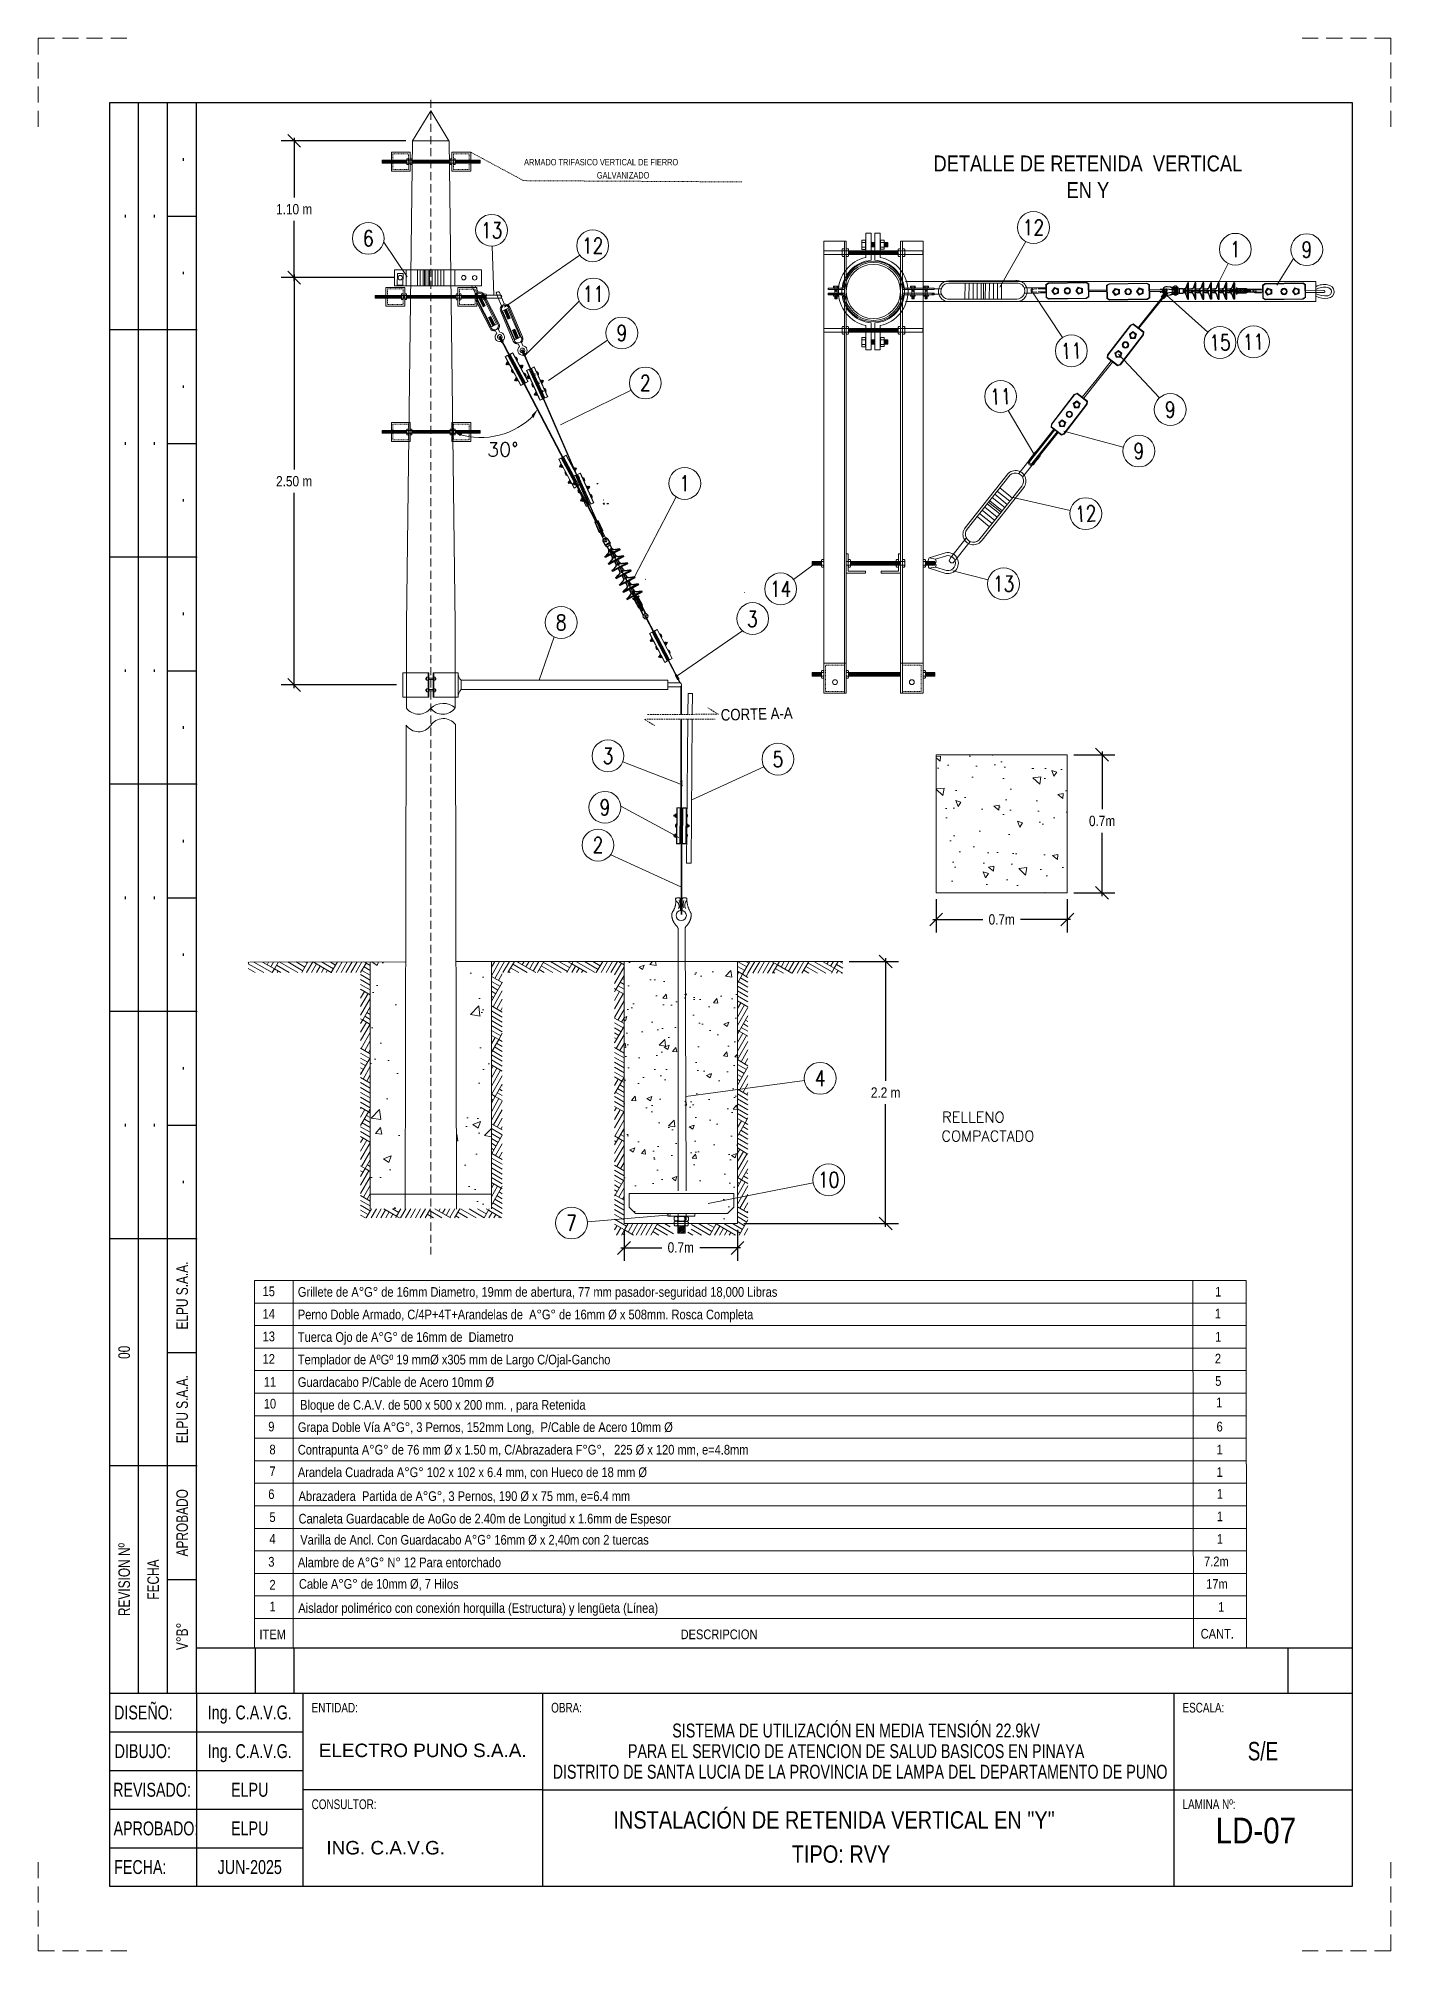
# Model space of a CAD drawing. Header units: millimetres. Extents: x 1804 to 3757, y 2643 to 7323.
# Drawn here: x 2014.3 to 2224.3, y 2642.5 to 2939.5 of the extents above; entities that cross this region are included whole.
import ezdxf
from ezdxf.enums import TextEntityAlignment as Align

# ---------------------------------------------------------------- set-up
doc = ezdxf.new("R2010")
doc.units = ezdxf.units.MM
for name, pattern in [('DASHED', [0.75, 0.5, -0.25]), ('DASHED2', [0.375, 0.25, -0.125]), ('HIDDEN', [0.375, 0.25, -0.125]), ('HIDDEN2', [0.1875, 0.125, -0.0625])]:
    doc.linetypes.add(name, pattern=pattern)
for name, color, linetype in [('_Cajetin Linea 1', 5, 'Continuous'), ('_Cajetin Linea 2', 2, 'Continuous'), ('_Texto 1', 7, 'Continuous'), ('_Texto 2', 7, 'Continuous'), ('_Texto 3', 4, 'Continuous'), ('_Texto 4', 7, 'Continuous'), ('_Texto 6', 7, 'Continuous'), ('CAJETIN_T-1', 104, 'Continuous'), ('ROTULO', 3, 'Continuous'), ('TEXTO', 7, 'Continuous')]:
    doc.layers.add(name, color=color, linetype=linetype)
for name, color, linetype, lineweight in [('_Cajetin Linea 3', 5, 'Continuous', 30), ('_Cajetin Linea 4', 3, 'DASHED', 0), ('DIBUJO', 7, 'Continuous', 20), ('POSTE', 7, 'Continuous', 13)]:
    doc.layers.add(name, color=color, linetype=linetype, lineweight=lineweight)
doc.styles.add('Cajetin', font='swissc.ttf')
doc.styles.add('Disylays_86', font='swisscl.ttf', dxfattribs={"height": 2.2})
doc.styles.add('ROMANS', font='romans.shx')
doc.styles.add('TEXTO1', font='arial.ttf')
doc.styles.add('texto50', font='ARIALN.TTF', dxfattribs={"height": 0.06})
doc.dimstyles.new('ELECTRICO', dxfattribs={"dimtxt": 1.4, "dimasz": 2, "dimexe": 2, "dimexo": 1, "dimgap": 1, "dimtad": 0, "dimtih": 1, "dimtoh": 1, "dimdsep": 46, "dimtxsty": 'ROMANS', "dimblk1": 'OBLIQUE', "dimblk2": 'OBLIQUE', "dimsah": 1, "dimcen": 0.09, "dimdle": 0.5, "dimclrd": 7, "dimclrt": 7, "dimadec": 0, "dimazin": 0, "dimtfac": 0.1125, "dimtofl": 0, "dimtmove": 2, "dimatfit": 2, "dimfxl": 1, "dimtolj": 1, "dimlwd": -1, "dimarcsym": 0})

msp = doc.modelspace()

# ---------------------------------------------------------------- texts
at = {"lineweight": 15, "style": 'Cajetin'}
for s, p in [('ARMADO TRIFASICO VERTICAL DE FIERRO', (2089.774, 2919.769)), ('GALVANIZADO', (2101.072, 2917.729))]:
    msp.add_text(s, height=1, dxfattribs=at).set_placement(p)
at = {"color": 7, "lineweight": 15, "style": 'Cajetin'}
for s, p in [('15', (2049.175, 2744.166)), ('Grillete de A°G° de 16mm Diametro, 19mm de abertura, 77 mm pasador-seguridad 18,000 Libras', (2054.644, 2744.067)), ('1', (2197.066, 2744.109)), ('14', (2049.175, 2740.666)), ('Perno Doble Armado, C/4P+4T+Arandelas de  A°G° de 16mm Ø x 508mm. Rosca Completa', (2054.644, 2740.567)), ('1', (2197.03, 2740.715)), ('13', (2049.175, 2737.166)), ('Tuerca Ojo de A°G° de 16mm de  Diametro', (2054.644, 2737.067)), ('1', (2197.066, 2737.109)), ('12', (2049.175, 2733.666)), ('Templador de AºGº 19 mm%%C x305 mm de Largo C/Ojal-Gancho', (2054.644, 2733.567)), ('2', (2197.03, 2733.715)), ('11', (2049.357, 2730.097)), ('Guardacabo P/Cable de Acero 10mm Ø', (2054.644, 2730.067)), ('5', (2197.086, 2730.242)), ('10', (2049.357, 2726.715)), ('10', (2049.357, 2726.715)), ('Bloque de C.A.V. de 500 x 500 x 200 mm. , para Retenida', (2054.999, 2726.528)), ('1', (2197.239, 2726.91)), ('9', (2050.054, 2723.166)), ('Grapa Doble Vía A°G°, 3 Pernos, 152mm Long,  P/Cable de Acero 10mm Ø', (2054.644, 2723.067)), ('6', (2197.289, 2723.16)), ('8', (2050.236, 2719.597)), ('Contrapunta A°G° de 76 mm Ø x 1.50 m, C/Abrazadera F°G°,   225 Ø x 120 mm, e=4.8mm', (2054.644, 2719.567)), ('1', (2197.304, 2719.605)), ('7', (2050.236, 2716.215)), ('Arandela Cuadrada A°G° 102 x 102 x 6.4 mm, con Hueco de 18 mm Ø', (2054.644, 2716.067)), ('1', (2197.304, 2716.105)), ('6', (2050.054, 2712.666)), ('Abrazadera  Partida de A°G°, 3 Pernos, 190 Ø x 75 mm, e=6.4 mm ', (2054.759, 2712.361)), ('1', (2197.333, 2712.716)), ('5', (2050.236, 2709.097)), ('Canaleta Guardacable de AoGo de 2.40m de Longitud x 1.6mm de Espesor', (2054.759, 2708.861)), ('1', (2197.333, 2709.216)), ('4', (2050.236, 2705.715)), ('1', (2197.342, 2705.716)), ('3', (2050.054, 2702.166)), ('Alambre de A°G° N° 12 Para entorchado', (2054.644, 2702.067)), ('7.2m', (2195.352, 2702.216)), ('2', (2050.236, 2698.597)), ('Cable A°G° de 10mm Ø, 7 Hilos ', (2054.812, 2698.728)), ('17m', (2195.676, 2698.72)), ('1', (2050.236, 2695.215)), ('Aislador polimérico con conexión horquilla (Estructura) y lengüeta (Línea)', (2054.719, 2694.98)), ('1', (2197.532, 2695.146)), ('ITEM', (2048.684, 2690.888)), ('DESCRIPCION', (2114.074, 2690.895)), ('CANT.', (2194.83, 2690.989))]:
    msp.add_text(s, height=1.5, dxfattribs=at).set_placement(p)
msp.add_text('INSTALACIÓN DE RETENIDA VERTICAL EN "Y"', height=2.7, dxfattribs=at).set_placement((2137.907, 2663.16), align=Align.MIDDLE)
at = {"lineweight": 15, "style": 'Cajetin'}
msp.add_text('LD-07', height=4, dxfattribs=at).set_placement((2203.399, 2661.172), align=Align.MIDDLE_CENTER)
at = {"lineweight": 15, "insert": (2153.137, 2921.304), "char_height": 2.47817, "width": 48.35186, "attachment_point": 1, "style": 'Cajetin'}
msp.add_mtext('\\pxqc;DETALLE DE RETENIDA  VERTICAL EN Y', dxfattribs=at)
at = {"color": 7, "lineweight": 15, "insert": (2138.986, 2657.506), "char_height": 2.7, "width": 76.22, "attachment_point": 5, "style": 'Cajetin'}
msp.add_mtext('TIPO: RVY', dxfattribs=at)
at = {"layer": 'DIBUJO', "color": 7, "lineweight": 15, "style": 'ROMANS', "width": 0.8}
for s, p in [('13', (2084.729, 2909.685)), ('12', (2168.865, 2910.118)), ('6', (2065.585, 2908.432)), ('12', (2100.422, 2907.281)), ('1', (2200.205, 2906.738)), ('9', (2211.297, 2906.677)), ('11', (2100.53, 2899.8)), ('9', (2104.953, 2893.743)), ('2', (2108.595, 2885.971)), ('1', (2114.718, 2870.376)), ('14', (2129.61, 2853.996)), ('8', (2095.524, 2848.784)), ('3', (2125.222, 2849.314)), ('3', (2102.797, 2828.064)), ('5', (2129.191, 2827.561)), ('9', (2102.322, 2820.082)), ('2', (2101.245, 2814.212)), ('4', (2135.75, 2777.993)), ('10', (2137.073, 2762.232)), ('7', (2097.136, 2755.52))]:
    msp.add_text(s, height=2.42, dxfattribs=at).set_placement(p, align=Align.MIDDLE_CENTER)
for s, rotation, p in [('15', 1.61142, (2197.824, 2892.258)), ('11', 1.61142, (2203.023, 2892.366)), ('11', 1.92909, (2174.744, 2890.966)), ('11', 1.92909, (2163.767, 2883.872)), ('9', 1.61142, (2190.104, 2881.849)), ('9', 1.1121, (2185.221, 2875.406)), ('12', 3.32609, (2176.986, 2865.682)), ('13', 0.48278, (2164.223, 2854.785))]:
    msp.add_text(s, height=2.42, rotation=rotation, dxfattribs=at).set_placement(p, align=Align.MIDDLE_CENTER)
at = {"layer": 'DIBUJO', "color": 7, "linetype": 'Continuous', "lineweight": 15, "style": 'ROMANS'}
msp.add_text('30°  ', height=2.2, dxfattribs=at).set_placement((2084.013, 2874.553))
at = {"layer": 'DIBUJO', "color": 7, "lineweight": 15, "style": 'ROMANS'}
for s, p in [('RELLENO', (2154.683, 2771.139)), ('COMPACTADO', (2154.577, 2768.199))]:
    msp.add_text(s, height=1.65, dxfattribs=at).set_placement(p)
at = {"layer": 'TEXTO', "color": 0, "linetype": 'DASHED2', "lineweight": 15, "style": 'Cajetin'}
msp.add_text('CORTE A-A', height=1.7891, rotation=1.56597, dxfattribs=at).set_placement((2120.336, 2833.526))
at = {"layer": 'TEXTO', "color": 0, "lineweight": 15, "style": 'Cajetin'}
msp.add_text('Varilla de Ancl. Con Guardacabo A°G° 16mm Ø x 2,40m con 2 tuercas', height=1.5, dxfattribs=at).set_placement((2055.021, 2705.582))

# ---------------------------------------------------------------- blocks, each defined once
blk = doc.blocks.new('_Oblique')
at = {"color": 0, "lineweight": -2}
blk.add_line((-0.5, -0.5), (0.5, 0.5), dxfattribs=at)
blk = doc.blocks.new('*D367')
at = {"layer": 'Defpoints', "color": 0, "transparency": 16777216}
for p in [(2153.76, 2806.79), (2174.11, 2806.79), (2153.76, 2802.66)]:
    blk.add_point(p, dxfattribs=at)
at = {"layer": 'TEXTO', "color": 0, "lineweight": -2, "transparency": 16777216}
for p, q in [((2153.76, 2805.79), (2153.76, 2800.66)), ((2174.11, 2805.79), (2174.11, 2800.66))]:
    blk.add_line(p, q, dxfattribs=at)
at = {"layer": 'TEXTO', "color": 7, "transparency": 16777216}
for p, q in [((2153.26, 2802.66), (2160.99, 2802.66)), ((2174.61, 2802.66), (2166.87, 2802.66))]:
    blk.add_line(p, q, dxfattribs=at)
at = {"layer": 'TEXTO', "color": 7, "transparency": 16777216, "xscale": 2, "yscale": 2, "zscale": 2, "rotation": 180}
blk.add_blockref('_Oblique', (2153.76, 2802.66), dxfattribs=at)
at = {"layer": 'TEXTO', "color": 7, "transparency": 16777216, "xscale": 2, "yscale": 2, "zscale": 2}
blk.add_blockref('_Oblique', (2174.11, 2802.66), dxfattribs=at)
at = {"layer": 'TEXTO', "color": 7, "lineweight": 15, "transparency": 16777216, "insert": (2163.93, 2802.66), "char_height": 0.06, "attachment_point": 5, "style": 'texto50'}
blk.add_mtext('\\A1;{\\H26.667x;0.7m}', dxfattribs=at)
blk = doc.blocks.new('*D368')
at = {"layer": 'Defpoints', "color": 0, "transparency": 16777216}
for p in [(2174.11, 2828.24), (2174.11, 2806.79), (2179.52, 2806.79)]:
    blk.add_point(p, dxfattribs=at)
at = {"layer": 'TEXTO', "color": 0, "lineweight": -2, "transparency": 16777216}
for p, q in [((2175.11, 2828.24), (2181.52, 2828.24)), ((2175.11, 2806.79), (2181.52, 2806.79))]:
    blk.add_line(p, q, dxfattribs=at)
at = {"layer": 'TEXTO', "color": 7, "transparency": 16777216}
for p, q in [((2179.52, 2828.74), (2179.52, 2819.77)), ((2179.52, 2806.29), (2179.52, 2816.13))]:
    blk.add_line(p, q, dxfattribs=at)
at = {"layer": 'TEXTO', "color": 7, "transparency": 16777216, "xscale": 2, "yscale": 2, "zscale": 2}
for p, rotation in [((2179.52, 2828.24), 90), ((2179.52, 2806.79), 270)]:
    blk.add_blockref('_Oblique', p, dxfattribs=dict(at, rotation=rotation))
at = {"layer": 'TEXTO', "color": 7, "lineweight": 15, "transparency": 16777216, "insert": (2179.52, 2817.95), "char_height": 0.06, "attachment_point": 5, "style": 'texto50'}
blk.add_mtext('\\A1;{\\H26.667x;0.7m}', dxfattribs=at)
blk = doc.blocks.new('CAJETIN ARMADO')
at = {"layer": '_Cajetin Linea 1', "ltscale": 5}
for p, q in [((1569.36, 5536.82), (1389.95, 5536.82)), ((1399.05, 5536.82), (1399.05, 5529.78)), ((1405.05, 5536.82), (1405.05, 5529.78)), ((1559.36, 5536.82), (1559.36, 5529.78))]:
    blk.add_line(p, q, dxfattribs=at)
at = {"layer": '_Cajetin Linea 1'}
for p in [(1376.45, 5529.82), (1389.95, 5529.82)]:
    blk.add_line(p, (1569.36, 5529.82), dxfattribs=at)
at = {"layer": '_Cajetin Linea 1', "color": 5}
for p, q in [((1389.95, 5529.82), (1389.95, 5499.82)), ((1406.45, 5529.82), (1406.45, 5499.82)), ((1443.64, 5529.82), (1443.64, 5499.82)), ((1541.67, 5529.82), (1541.67, 5499.82)), ((1376.45, 5523.82), (1406.45, 5523.82)), ((1376.45, 5517.82), (1406.45, 5517.82)), ((1443.64, 5514.82), (1406.45, 5514.82)), ((1443.64, 5514.82), (1569.36, 5514.82)), ((1376.45, 5511.82), (1406.45, 5511.82)), ((1376.45, 5505.82), (1406.45, 5505.82))]:
    blk.add_line(p, q, dxfattribs=at)
at = {"layer": '_Cajetin Linea 2', "color": 3}
for points in [[(1380.95, 5529.82), (1380.95, 5776.82)], [(1385.45, 5529.82), (1385.45, 5776.82)], [(1389.95, 5529.82), (1389.95, 5776.82)], [(1385.45, 5759.18), (1389.95, 5759.18)], [(1389.95, 5741.53), (1376.45, 5741.53)], [(1385.45, 5723.89), (1389.95, 5723.89)], [(1389.95, 5706.25), (1376.45, 5706.25)], [(1385.45, 5688.61), (1389.95, 5688.61)], [(1389.95, 5670.96), (1376.45, 5670.96)], [(1385.45, 5653.32), (1389.95, 5653.32)], [(1389.95, 5635.68), (1376.45, 5635.68)], [(1385.45, 5618.03), (1389.95, 5618.03)], [(1389.95, 5600.39), (1376.45, 5600.39)], [(1385.45, 5582.75), (1389.95, 5582.75)], [(1389.95, 5565.11), (1376.45, 5565.11)], [(1385.45, 5547.46), (1389.95, 5547.46)]]:
    blk.add_lwpolyline(points, dxfattribs=at)
at = {"layer": '_Cajetin Linea 2', "color": 2}
blk.add_point((1389.95, 5600.39), dxfattribs=at)
at = {"layer": '_Cajetin Linea 2', "color": 3}
blk.add_point((1380.95, 5565.11), dxfattribs=at)
at = {"layer": '_Cajetin Linea 2'}
for p in [(1385.45, 5565.11), (1389.95, 5565.11)]:
    blk.add_point(p, dxfattribs=at)
at = {"layer": '_Cajetin Linea 3', "ltscale": 0.1}
blk.add_lwpolyline([(1569.36, 5499.82), (1376.45, 5499.82), (1376.45, 5776.82), (1569.36, 5776.82)], close=True, dxfattribs=at)
at = {"layer": '_Cajetin Linea 4', "ltscale": 5}
for p, q in [((1365.36, 5786.82), (1365.36, 5771.82)), ((1365.36, 5786.82), (1380.36, 5786.82)), ((1575.36, 5786.82), (1560.36, 5786.82)), ((1575.36, 5786.82), (1575.36, 5771.82)), ((1365.36, 5489.82), (1365.36, 5504.82)), ((1575.36, 5489.82), (1575.36, 5504.82)), ((1365.36, 5489.82), (1380.36, 5489.82)), ((1575.36, 5489.82), (1560.36, 5489.82))]:
    blk.add_line(p, q, dxfattribs=at)
at = {"layer": 'CAJETIN_T-1', "color": 2}
for p in [(1389.95, 5741.53), (1389.95, 5706.25), (1389.95, 5670.96), (1389.95, 5635.68)]:
    blk.add_point(p, dxfattribs=at)
at = {"layer": '_Texto 1', "style": 'Disylays_86'}
for s, p in [('-', (1387.7, 5768)), ('-', (1378.7, 5759.18)), ('-', (1383.2, 5759.18)), ('-', (1387.7, 5750.36)), ('-', (1387.7, 5732.71)), ('-', (1378.7, 5723.89)), ('-', (1383.2, 5723.89)), ('-', (1387.7, 5715.07)), ('-', (1387.7, 5697.43)), ('-', (1378.7, 5688.61)), ('-', (1383.2, 5688.61)), ('-', (1387.7, 5679.78)), ('-', (1387.7, 5662.14)), ('-', (1378.7, 5653.32)), ('-', (1383.2, 5653.32)), ('-', (1387.7, 5644.5)), ('-', (1387.7, 5626.86)), ('-', (1378.7, 5618.03)), ('-', (1383.2, 5618.03)), ('-', (1387.7, 5609.21)), ('ELPU S.A.A.', (1387.7, 5591.57)), ('00', (1378.7, 5582.75)), ('ELPU S.A.A.', (1387.7, 5573.93)), ('APROBADO', (1387.7, 5556.28)), ('REVISION Nº', (1378.7, 5547.46)), ('FECHA', (1383.2, 5547.46)), ('V%%DB%%D', (1387.7, 5538.64))]:
    blk.add_text(s, height=1.8, rotation=90, dxfattribs=at).set_placement(p, align=Align.MIDDLE_CENTER)
for s, p in [('DISEÑO:', (1381.69, 5526.82)), ('SISTEMA DE UTILIZACIÓN EN MEDIA TENSIÓN 22.9kV ', (1492.66, 5524.02)), ('DIBUJO:', (1381.59, 5520.82)), ('PARA EL SERVICIO DE ATENCION DE SALUD BASICOS EN PINAYA ', (1492.66, 5520.82)), (' DISTRITO DE SANTA LUCIA DE LA PROVINCIA DE LAMPA DEL DEPARTAMENTO DE PUNO', (1492.66, 5517.62)), ('REVISADO:  ', (1383.64, 5514.82)), ('APROBADO:', (1383.64, 5508.82)), ('FECHA:', (1381.21, 5502.82))]:
    blk.add_text(s, height=2.16, dxfattribs=at).set_placement(p, align=Align.MIDDLE_CENTER)
at = {"layer": '_Texto 2', "style": 'Disylays_86'}
for s, p in [('ENTIDAD:', (1407.81, 5526.82)), ('OBRA:', (1445, 5526.82)), ('ESCALA:', (1543.03, 5526.82)), ('CONSULTOR:', (1407.81, 5511.82)), ('LAMINA Nº:', (1543.03, 5511.82))]:
    blk.add_text(s, height=1.5, dxfattribs=at).set_placement(p)
at = {"layer": '_Texto 3', "style": 'Disylays_86'}
for s, p in [('Ing. C.A.V.G.', (1398.2, 5526.82)), ('Ing. C.A.V.G.', (1398.2, 5520.82)), ('ELPU', (1398.2, 5514.82)), ('ELPU', (1398.2, 5508.82)), ('JUN-2025', (1398.2, 5502.82))]:
    blk.add_text(s, height=2.16, dxfattribs=at).set_placement(p, align=Align.MIDDLE_CENTER)
at = {"layer": '_Texto 4', "ltscale": 2, "style": 'TEXTO1'}
for s, p in [('ELECTRO PUNO S.A.A.', (1408.92, 5519.89)), ('ING. C.A.V.G.', (1410.1, 5504.77))]:
    blk.add_text(s, height=2.1, dxfattribs=at).set_placement(p)
at = {"layer": '_Texto 6', "style": 'Disylays_86'}
blk.add_text('S/E', height=2.851, dxfattribs=at).set_placement((1555.52, 5520.82), align=Align.MIDDLE_CENTER)
blk = doc.blocks.new('*D369')
at = {"layer": 'Defpoints', "color": 0, "transparency": 16777216}
for p in [(2139.26, 2796.14), (2122.9, 2755.45), (2145.91, 2755.45)]:
    blk.add_point(p, dxfattribs=at)
at = {"layer": 'TEXTO', "color": 0, "lineweight": -2, "transparency": 16777216}
for p, q in [((2140.26, 2796.14), (2147.91, 2796.14)), ((2123.9, 2755.45), (2147.91, 2755.45))]:
    blk.add_line(p, q, dxfattribs=at)
at = {"layer": 'TEXTO', "color": 7, "transparency": 16777216}
for p, q in [((2145.91, 2796.64), (2145.91, 2777.6)), ((2145.91, 2754.95), (2145.91, 2773.99))]:
    blk.add_line(p, q, dxfattribs=at)
at = {"layer": 'TEXTO', "color": 7, "transparency": 16777216, "xscale": 2, "yscale": 2, "zscale": 2}
for p, rotation in [((2145.91, 2796.14), 90), ((2145.91, 2755.45), 270)]:
    blk.add_blockref('_Oblique', p, dxfattribs=dict(at, rotation=rotation))
at = {"layer": 'TEXTO', "color": 7, "lineweight": 15, "transparency": 16777216, "insert": (2145.91, 2775.79), "char_height": 0.06, "attachment_point": 5, "style": 'texto50'}
blk.add_mtext('\\A1;{\\H26.667x;2.2 m}', dxfattribs=at)
blk = doc.blocks.new('*D370')
at = {"layer": 'Defpoints', "color": 0, "transparency": 16777216}
for p in [(2105.3, 2755.45), (2122.9, 2755.45), (2122.9, 2751.65)]:
    blk.add_point(p, dxfattribs=at)
at = {"layer": 'TEXTO', "color": 0, "lineweight": -2, "transparency": 16777216}
for p, q in [((2105.3, 2754.45), (2105.3, 2749.65)), ((2122.9, 2754.45), (2122.9, 2749.65))]:
    blk.add_line(p, q, dxfattribs=at)
at = {"layer": 'TEXTO', "color": 7, "transparency": 16777216}
for p, q in [((2104.8, 2751.65), (2111.16, 2751.65)), ((2123.4, 2751.65), (2117.05, 2751.65))]:
    blk.add_line(p, q, dxfattribs=at)
at = {"layer": 'TEXTO', "color": 7, "transparency": 16777216, "xscale": 2, "yscale": 2, "zscale": 2, "rotation": 180}
blk.add_blockref('_Oblique', (2105.3, 2751.65), dxfattribs=at)
at = {"layer": 'TEXTO', "color": 7, "transparency": 16777216, "xscale": 2, "yscale": 2, "zscale": 2}
blk.add_blockref('_Oblique', (2122.9, 2751.65), dxfattribs=at)
at = {"layer": 'TEXTO', "color": 7, "lineweight": 15, "transparency": 16777216, "insert": (2114.1, 2751.72), "char_height": 0.06, "attachment_point": 5, "style": 'texto50'}
blk.add_mtext('\\A1;{\\H26.667x;0.7m}', dxfattribs=at)
blk = doc.blocks.new('*D371')
at = {"layer": 'Defpoints', "color": 0, "transparency": 16777216}
for p in [(2070.54, 2902.33), (2054.07, 2839.08), (2070.94, 2839.08)]:
    blk.add_point(p, dxfattribs=at)
at = {"layer": 'TEXTO', "color": 0, "lineweight": -2, "transparency": 16777216}
for p, q in [((2069.54, 2902.33), (2052.07, 2902.33)), ((2069.94, 2839.08), (2052.07, 2839.08))]:
    blk.add_line(p, q, dxfattribs=at)
at = {"layer": 'TEXTO', "color": 7, "transparency": 16777216}
for p, q in [((2054.07, 2902.83), (2054.07, 2872.52)), ((2054.07, 2838.58), (2054.07, 2868.89))]:
    blk.add_line(p, q, dxfattribs=at)
at = {"layer": 'TEXTO', "color": 7, "transparency": 16777216, "xscale": 2, "yscale": 2, "zscale": 2}
for p, rotation in [((2054.07, 2902.33), 90), ((2054.07, 2839.08), 270)]:
    blk.add_blockref('_Oblique', p, dxfattribs=dict(at, rotation=rotation))
at = {"layer": 'TEXTO', "color": 7, "lineweight": 15, "transparency": 16777216, "insert": (2054.07, 2870.71), "char_height": 0.06, "attachment_point": 5, "style": 'texto50'}
blk.add_mtext('\\A1;{\\H26.667x;2.50 m}', dxfattribs=at)
blk = doc.blocks.new('RPP25')
at = {"color": 7}
for p, q in [((1.3, 0.41), (0.55, 0.41)), ((1.14, 0.41), (1.14, -0.43)), ((1.3, 0.41), (1.3, -0.43)), ((0.55, -0.43), (1.3, -0.43))]:
    blk.add_line(p, q, dxfattribs=at)
for points in [[(0.81, 0.41), (0.81, 0.41)], [(1.3, 0.41), (1.57, 0.29)], [(1.57, -0.32), (1.3, -0.43)]]:
    blk.add_lwpolyline(points, dxfattribs=at)
at = {"ltscale": 0.8}
blk.add_lwpolyline([(2.19, -0.32), (1.57, -0.32), (1.57, 0.29), (2.19, 0.29)], close=True, dxfattribs=at)
at = {"color": 7, "linetype": 'Continuous'}
for points in [[(2.38, 0.35), (2.38, 0.32), (2.23, 0.29), (2.19, 0.29)], [(2.32, 0.33), (2.29, 0.31), (2.27, 0.28), (2.19, 0.28)], [(2.25, 0.29), (2.25, 0.26), (2.21, 0.26), (2.19, 0.26)], [(3.05, -1.42), (3.05, -0.92), (3.05, -0.26), (3.05, 0.23), (3.05, 1.06), (3.05, 1.21), (3.05, 1.41), (2.91, 1.41), (2.57, 0.49), (2.49, 0.37), (2.38, 0.33), (2.32, 0.33), (2.28, 0.32), (2.27, 0.28)], [(2.31, 0.07), (2.3, 0.08), (2.28, 0.09), (2.27, 0), (2.28, -0.15), (2.29, -0.15), (2.31, -0.13)], [(2.27, 0.07), (2.3, 0.07), (2.3, -0.13), (2.27, -0.13)], [(2.31, 0.05), (2.27, 0.05)], [(2.31, 0.03), (2.27, 0.03)], [(2.31, 0.01), (2.27, 0.01)], [(2.29, 0.09), (2.29, -0.15)], [(2.31, 0.33), (2.31, 0.29)], [(2.51, 0.42), (2.51, 0.41), (2.36, 0.33), (2.36, 0.31)], [(2.58, 0.2), (2.58, 0.19), (2.38, 0.18), (2.38, 0.2), (2.4, 0.2)], [(2.58, 0.18), (2.6, 0.18), (2.6, 0.2), (2.42, 0.2), (2.4, 0.18)], [(2.45, 0.39), (2.45, 0.37), (2.42, 0.33)], [(2.47, 0.2), (2.47, 0.09), (2.47, 0), (2.44, 0), (2.45, -0.02), (2.45, -0.23)], [(2.47, -0.23), (2.45, 0.2)], [(2.58, 0.48), (2.47, 0.39), (2.47, 0.37)], [(2.92, 1.41), (2.88, 1.3), (2.61, 0.51), (2.53, 0.44)], [(2.62, 0.54), (2.58, 0.52)], [(2.64, 0.57), (2.6, 0.55)], [(2.66, 0.63), (2.62, 0.61)], [(2.68, 0.68), (2.64, 0.67)], [(2.7, 0.74), (2.66, 0.72)], [(2.72, 0.8), (2.68, 0.78)], [(2.73, 0.85), (2.7, 0.83)], [(2.92, 0.18), (2.9, 0.18), (2.7, 0.18), (2.7, 0.2), (2.72, 0.2)], [(2.75, 0.91), (2.72, 0.89)], [(2.92, 0.2), (2.72, 0.2), (2.72, 0.18)], [(2.77, 0.96), (2.77, 0.94), (2.75, 0.93), (2.73, 0.93)], [(2.77, 0.94), (2.73, 0.94)], [(2.94, -1.36), (2.91, -1.3), (2.9, 0.18), (2.91, 1.27), (2.92, 1.28)], [(2.96, -1.44), (2.94, -1.41), (2.92, -0.17), (2.92, -0.13), (2.92, 0), (2.92, 1.34)], [(2.96, -1.42), (2.99, -1.42), (3.05, -1.42), (3.05, -1.44), (3.03, -1.44), (3.02, -0.26), (3.03, 1.41)], [(3.31, 0.29), (3.31, 0.26), (3.05, 0.26), (3.01, 0.26)], [(3.55, 0.31), (3.55, 0.28), (3.51, 0.28), (3.5, 0.28), (3.07, 0.27), (3.07, 0.24), (3.05, 0.24), (3.05, 0.26), (3.07, 0.28)], [(3.63, 0.33), (3.62, 0.3), (3.2, 0.29), (3.2, 0.26)], [(3.22, 0.29), (3.22, 0.26)], [(3.24, 0.29), (3.24, 0.26)], [(3.25, 0.29), (3.25, 0.26)], [(3.27, 0.29), (3.27, 0.26)], [(3.29, 0.29), (3.29, 0.26)], [(3.76, 0.39), (3.75, 0.35), (3.72, 0.33), (3.68, 0.32), (3.5, 0.31), (3.46, 0.31), (3.41, 0.31), (3.4, 0.28)], [(3.42, 0.31), (3.42, 0.28)], [(3.44, 0.31), (3.44, 0.28)], [(3.46, 0.31), (3.46, 0.28)], [(3.48, 0.31), (3.48, 0.28)], [(3.5, 0.31), (3.5, 0.28)], [(3.51, 0.31), (3.51, 0.28)], [(3.53, 0.31), (3.53, 0.28)], [(3.81, 0.42), (3.79, 0.37), (3.61, 0.33), (3.59, 0.33), (3.59, 0.29)], [(3.61, 0.33), (3.61, 0.29)], [(3.63, -0.13), (3.63, -0.15), (3.61, -0.15), (3.61, 0.09), (3.63, 0.09), (3.63, 0.07), (3.61, 0.07)], [(3.63, 0.07), (3.62, -0.13), (3.61, -0.13)], [(3.68, 0.35), (3.66, 0.31)], [(4.22, 1.37), (4.12, 1.12), (3.92, 0.52), (3.72, 0.35), (3.72, 0.33)], [(4.35, -1.42), (4.35, -0.39), (4.35, 1.41), (4.33, 1.41), (4.21, 1.41), (4.19, 1.37), (3.88, 0.47), (3.78, 0.37)], [(3.78, -0.19), (3.79, -0.19), (3.79, -0.21), (3.78, -0.21), (3.78, 0.16), (3.79, 0.16), (3.79, 0.14), (3.78, 0.14)], [(3.79, 0.14), (3.79, -0.19)], [(3.91, 0.5), (3.83, 0.44)], [(3.94, 0.57), (3.91, 0.55)], [(3.96, 0.63), (3.92, 0.61)], [(3.98, 0.68), (3.94, 0.67)], [(4, 0.74), (4, 0.72), (3.98, 0.7), (3.96, 0.7)], [(4, 0.72), (3.96, 0.72)], [(4.02, 0.78), (3.98, 0.76)], [(4.04, 0.83), (4, 0.81)], [(4.05, 0.89), (4.02, 0.87)], [(4.07, 0.94), (4.04, 0.93)], [(4.2, -1.42), (4.33, -1.42), (4.35, -1.42), (4.35, -1.44), (4.33, -1.44), (4.33, 1.39), (4.33, 1.41)], [(4.24, -1.4), (4.23, -1.39), (4.22, -1.32), (4.2, -1.25), (4.2, -0.02), (4.21, 1.26), (4.22, 1.26)], [(4.24, -1.44), (4.22, 1.41)], [(4.87, 0.31), (4.87, 0.28), (4.35, 0.28), (4.33, 0.28)], [(4.63, 0.29), (4.63, 0.26), (4.37, 0.26), (4.33, 0.26)], [(4.39, 0.28), (4.38, 0.24), (4.35, 0.24), (4.33, 0.24)], [(4.37, 0.28), (4.37, 0.24)], [(4.97, 0.33), (4.96, 0.3), (4.54, 0.29), (4.54, 0.26)], [(4.56, 0.29), (4.56, 0.26)], [(4.58, 0.29), (4.58, 0.26)], [(4.59, 0.29), (4.59, 0.26)], [(4.61, 0.29), (4.61, 0.26)], [(5.06, 0.37), (5.06, 0.35), (5.02, 0.32), (4.76, 0.31), (4.74, 0.31), (4.72, 0.29), (4.72, 0.28)], [(4.74, 0.31), (4.74, 0.28)], [(4.76, 0.31), (4.76, 0.28)], [(4.78, 0.31), (4.78, 0.28)], [(4.8, 0.31), (4.8, 0.28)], [(4.82, 0.31), (4.82, 0.28)], [(4.84, 0.31), (4.84, 0.28)], [(4.85, 0.31), (4.85, 0.28)], [(5.69, -1.42), (5.69, -0.13), (5.69, 1.41), (5.54, 1.41), (5.48, 1.25), (5.42, 1.07), (5.18, 0.43), (5.18, 0.42), (5.1, 0.37), (5.09, 0.35), (5.02, 0.35), (5, 0.35), (4.91, 0.31), (4.91, 0.29)], [(4.93, 0.33), (4.93, 0.29)], [(4.97, 0.07), (4.96, 0.08), (4.94, 0.09), (4.93, 0), (4.94, -0.15), (4.95, -0.15), (4.97, -0.13)], [(4.93, 0.07), (4.96, 0.07), (4.96, -0.13), (4.93, -0.13)], [(4.97, 0.05), (4.93, 0.05)], [(4.97, 0.03), (4.93, 0.03)], [(4.97, 0.01), (4.93, 0.01)], [(4.95, 0.33), (4.95, 0.29)], [(4.95, 0.09), (4.95, -0.15)], [(5.02, 0.35), (4.98, 0.31)], [(5, 0.35), (5, 0.31)], [(5.19, 0.44), (5.04, 0.35), (5.04, 0.33)], [(5.11, 0.41), (5.11, 0.39), (5.08, 0.35)], [(5.11, -0.19), (5.13, -0.19), (5.13, -0.21), (5.11, -0.21), (5.11, 0.16), (5.13, 0.16), (5.13, 0.14), (5.11, 0.14)], [(5.54, 1.41), (5.5, 1.23), (5.24, 0.5), (5.13, 0.41), (5.13, 0.39)], [(5.13, 0.14), (5.13, -0.19)], [(5.26, 0.54), (5.19, 0.48)], [(5.28, 0.59), (5.24, 0.57)], [(5.3, 0.65), (5.26, 0.63)], [(5.32, 0.7), (5.28, 0.68)], [(5.34, 0.76), (5.3, 0.74)], [(5.36, 0.81), (5.32, 0.8)], [(5.38, 0.87), (5.34, 0.85)], [(5.39, 0.93), (5.36, 0.91)], [(5.41, 0.98), (5.38, 0.96)], [(5.54, -1.42), (5.67, -1.42), (5.69, -1.42), (5.69, -1.44), (5.67, -1.44), (5.67, 1.39), (5.67, 1.41)], [(5.56, 1.3), (5.55, 1.29), (5.55, -1.28), (5.56, -1.29)], [(5.56, 1.41), (5.56, -1.44)], [(6.23, 0.31), (6.23, 0.28), (5.71, 0.28), (5.67, 0.28)], [(5.99, 0.29), (5.98, 0.26), (5.69, 0.26), (5.67, 0.26)], [(5.75, 0.28), (5.74, 0.24), (5.71, 0.24), (5.67, 0.24)], [(5.71, 0.28), (5.71, 0.24)], [(5.73, 0.28), (5.73, 0.24)], [(6.32, 0.33), (6.32, 0.3), (5.88, 0.29), (5.88, 0.26)], [(5.9, 0.29), (5.9, 0.26)], [(5.91, 0.29), (5.91, 0.26)], [(5.93, 0.29), (5.93, 0.26)], [(5.95, 0.29), (5.95, 0.26)], [(5.97, 0.29), (5.97, 0.26)], [(7.03, -1.44), (7.03, 0.05), (7.03, 1.41), (6.9, 1.41), (6.69, 0.83), (6.63, 0.68), (6.56, 0.5), (6.52, 0.47), (6.47, 0.37), (6.44, 0.37), (6.42, 0.35), (6.41, 0.34), (6.32, 0.31), (6.29, 0.31), (6.09, 0.31), (6.08, 0.28)], [(6.1, 0.31), (6.1, 0.28)], [(6.12, 0.31), (6.12, 0.28)], [(6.14, 0.31), (6.14, 0.28)], [(6.16, 0.31), (6.16, 0.28)], [(6.17, 0.31), (6.17, 0.28)], [(6.19, 0.31), (6.19, 0.28)], [(6.21, 0.31), (6.21, 0.28)], [(6.92, 1.41), (6.77, 1.03), (6.58, 0.5), (6.51, 0.39), (6.4, 0.35), (6.38, 0.35), (6.27, 0.33), (6.27, 0.29)], [(6.29, 0.33), (6.29, 0.29)], [(6.31, -0.13), (6.31, -0.15), (6.29, -0.15), (6.29, 0.09), (6.31, 0.09), (6.31, 0.07), (6.29, 0.07)], [(6.31, 0.07), (6.3, -0.13), (6.29, -0.13)], [(6.31, 0.33), (6.31, 0.29)], [(6.38, 0.35), (6.34, 0.31)], [(6.36, 0.35), (6.36, 0.31)], [(6.6, 0.52), (6.6, 0.5), (6.4, 0.35), (6.4, 0.33)], [(6.44, 0.39), (6.44, 0.35)], [(6.45, -0.19), (6.47, -0.19), (6.47, -0.21), (6.45, -0.21), (6.45, 0.16), (6.47, 0.16), (6.47, 0.14), (6.45, 0.14)], [(6.47, 0.14), (6.47, -0.19)], [(6.49, 0.42), (6.49, 0.39)], [(6.55, 0.44), (6.51, 0.44)], [(6.62, 0.57), (6.62, 0.55), (6.6, 0.54), (6.58, 0.54)], [(6.62, 0.55), (6.58, 0.55)], [(6.68, 0.72), (6.68, 0.7), (6.62, 0.59), (6.6, 0.59)], [(6.64, 0.61), (6.6, 0.61)], [(6.66, 0.67), (6.62, 0.67)], [(6.66, 0.65), (6.62, 0.65)], [(6.68, 0.7), (6.64, 0.7)], [(6.75, 0.93), (6.75, 0.89), (6.68, 0.74), (6.66, 0.74)], [(6.7, 0.76), (6.66, 0.76)], [(6.71, 0.81), (6.68, 0.81)], [(6.71, 0.8), (6.68, 0.8)], [(6.73, 0.87), (6.7, 0.87)], [(6.73, 0.85), (6.7, 0.85)], [(6.75, 0.91), (6.71, 0.91)], [(6.77, 0.98), (6.77, 0.96), (6.75, 0.94), (6.73, 0.94)], [(6.77, 0.96), (6.73, 0.96)], [(6.92, 1.3), (6.9, 1.29), (6.9, -1.3), (6.92, -1.31)], [(6.94, -1.44), (6.92, -1.41), (6.92, 1.3), (6.92, 1.34)], [(7.01, 1.41), (7.01, -1.44)], [(7.57, 0.31), (7.57, 0.28), (7.05, 0.28), (7.01, 0.28)], [(7.31, 0.29), (7.3, 0.26), (7.05, 0.26), (7.01, 0.26)], [(7.07, 0.28), (7.06, 0.24), (7.03, 0.24), (7.01, 0.24)], [(7.05, 0.28), (7.05, 0.24)], [(7.64, 0.33), (7.64, 0.3), (7.22, 0.29), (7.22, 0.26)], [(7.24, 0.29), (7.24, 0.26)], [(7.25, 0.29), (7.25, 0.26)], [(7.27, 0.29), (7.27, 0.26)], [(7.29, 0.29), (7.29, 0.26)], [(7.74, 0.37), (7.74, 0.35), (7.7, 0.32), (7.44, 0.31), (7.42, 0.31), (7.4, 0.29), (7.4, 0.28)], [(7.42, 0.31), (7.42, 0.28)], [(7.44, 0.31), (7.44, 0.28)], [(7.46, 0.31), (7.46, 0.28)], [(7.48, 0.31), (7.48, 0.28)], [(7.5, 0.31), (7.5, 0.28)], [(7.51, 0.31), (7.51, 0.28)], [(7.53, 0.31), (7.53, 0.28)], [(7.55, 0.31), (7.55, 0.28)], [(7.59, -0.13), (7.59, -0.15), (7.57, -0.15), (7.57, 0.09), (7.59, 0.09), (7.59, 0.07), (7.57, 0.07)], [(7.59, 0.07), (7.58, -0.13), (7.57, -0.13)], [(8.37, -1.42), (8.37, -0.92), (8.37, -0.26), (8.37, 0.23), (8.37, 1.02), (8.37, 1.17), (8.37, 1.41), (8.22, 1.41), (7.92, 0.56), (7.84, 0.41), (7.74, 0.35), (7.72, 0.35), (7.61, 0.33), (7.61, 0.29)], [(7.63, 0.33), (7.63, 0.29)], [(7.7, 0.35), (7.66, 0.31)], [(7.68, 0.35), (7.68, 0.31)], [(7.87, 0.44), (7.72, 0.35), (7.72, 0.33)], [(7.76, 0.14), (7.76, 0.01), (7.74, 0), (7.72, 0), (7.73, -0.02), (7.74, -0.21), (7.76, -0.21), (7.76, -0.19), (7.74, -0.19)], [(7.76, -0.19), (7.76, -0.13), (7.74, 0.16), (7.76, 0.16), (7.76, 0.14), (7.74, 0.14)], [(7.79, 0.41), (7.79, 0.39), (7.76, 0.35)], [(8.22, 1.41), (8.18, 1.23), (7.92, 0.5), (7.81, 0.41), (7.81, 0.39)], [(7.94, 0.55), (7.87, 0.48)], [(7.94, 0.54), (7.9, 0.54)], [(7.96, 0.61), (7.96, 0.59), (7.94, 0.57), (7.92, 0.57)], [(7.96, 0.59), (7.92, 0.59)], [(7.98, 0.65), (7.94, 0.63)], [(8, 0.7), (7.96, 0.68)], [(8.02, 0.76), (7.98, 0.74)], [(8.04, 0.81), (8, 0.8)], [(8.05, 0.87), (8.02, 0.85)], [(8.07, 0.93), (8.04, 0.91)], [(8.09, 0.98), (8.05, 0.96)], [(8.2, -1.42), (8.24, -1.42), (8.37, -1.42), (8.37, -1.44), (8.35, -1.44), (8.34, -0.3), (8.35, 1.41)], [(8.24, 1.3), (8.23, 1.29), (8.23, -1.32), (8.24, -1.32)], [(8.24, 1.41), (8.24, -1.44)], [(8.63, 0.29), (8.63, 0.26), (8.37, 0.26), (8.33, 0.26)], [(8.87, 0.31), (8.87, 0.28), (8.83, 0.28), (8.82, 0.28), (8.39, 0.27), (8.39, 0.24), (8.37, 0.24), (8.37, 0.26), (8.39, 0.28)], [(8.97, 0.33), (8.96, 0.3), (8.54, 0.29), (8.54, 0.26)], [(8.56, 0.29), (8.56, 0.26)], [(8.57, 0.29), (8.57, 0.26)], [(8.59, 0.29), (8.59, 0.26)], [(8.61, 0.29), (8.61, 0.26)], [(9.06, 0.37), (9.06, 0.35), (9.02, 0.32), (8.76, 0.31), (8.74, 0.31), (8.72, 0.29), (8.72, 0.28)], [(8.74, 0.31), (8.74, 0.28)], [(8.76, 0.31), (8.76, 0.28)], [(8.78, 0.31), (8.78, 0.28)], [(8.8, 0.31), (8.8, 0.28)], [(8.82, 0.31), (8.82, 0.28)], [(8.83, 0.31), (8.83, 0.28)], [(8.85, 0.31), (8.85, 0.28)], [(9.54, 1.41), (9.41, 1), (9.24, 0.52), (9.21, 0.49), (9.18, 0.43), (9.15, 0.41), (9.06, 0.35), (9.02, 0.35), (8.91, 0.33), (8.91, 0.29)], [(8.93, -0.13), (8.93, -0.15), (8.91, -0.15), (8.91, 0.09), (8.93, 0.09), (8.93, 0.07), (8.91, 0.07)], [(8.93, 0.07), (8.92, -0.13), (8.91, -0.13)], [(8.93, 0.33), (8.93, 0.29)], [(8.95, 0.33), (8.95, 0.29)], [(9.02, 0.35), (8.98, 0.31)], [(9, 0.35), (9, 0.31)], [(9.24, 0.52), (9.24, 0.5), (9.04, 0.35), (9.04, 0.33)], [(9.69, -1.42), (9.69, -0.36), (9.69, 1.41), (9.54, 1.41), (9.17, 0.41), (9.08, 0.36), (9.08, 0.35)], [(9.08, -0.19), (9.1, -0.19), (9.1, -0.21), (9.08, -0.21), (9.08, 0.16), (9.1, 0.16), (9.1, 0.14), (9.08, 0.14)], [(9.1, 0.14), (9.1, -0.19)], [(9.13, 0.42), (9.13, 0.39)], [(9.21, 0.46), (9.17, 0.46)], [(9.26, 0.55), (9.23, 0.54)], [(9.28, 0.61), (9.28, 0.59), (9.26, 0.57), (9.24, 0.57)], [(9.28, 0.59), (9.24, 0.59)], [(9.56, 1.35), (9.54, 1.34), (9.3, 0.63), (9.26, 0.63)], [(9.3, 0.65), (9.26, 0.65)], [(9.32, 0.7), (9.28, 0.7)], [(9.32, 0.68), (9.28, 0.68)], [(9.34, 0.76), (9.3, 0.76)], [(9.34, 0.74), (9.3, 0.74)], [(9.36, 0.81), (9.32, 0.81)], [(9.36, 0.8), (9.32, 0.8)], [(9.37, 0.87), (9.34, 0.87)], [(9.37, 0.85), (9.34, 0.85)], [(9.39, 0.91), (9.36, 0.91)], [(9.41, 0.96), (9.37, 0.96)], [(9.41, 0.94), (9.37, 0.94)], [(9.56, 1.32), (9.55, 1.31), (9.54, 1.28), (9.52, 1.21), (9.5, -0.02)], [(9.56, 1.41), (9.56, 0.87), (9.56, 0), (9.54, 0), (9.52, 0), (9.54, -0.03), (9.54, -0.43), (9.55, -0.48), (9.56, -0.49)], [(9.56, 0.96), (9.52, 0.96)], [(9.56, 0.94), (9.52, 0.94)], [(9.56, 0.93), (9.52, 0.93)], [(9.56, 0.91), (9.52, 0.91)], [(9.56, 0.89), (9.52, 0.89)], [(9.56, 0.87), (9.52, 0.87)], [(9.56, 0.85), (9.52, 0.85)], [(9.56, 0.83), (9.52, 0.83)], [(9.56, 0.81), (9.52, 0.81)], [(9.56, 0.8), (9.52, 0.8)], [(9.56, 0.78), (9.52, 0.78)], [(9.56, 0.76), (9.52, 0.76)], [(9.56, 0.74), (9.52, 0.74)], [(9.56, 0.72), (9.52, 0.72)], [(9.56, 0.7), (9.52, 0.7)], [(9.56, 0.68), (9.52, 0.68)], [(9.56, 0.67), (9.52, 0.67)], [(9.56, 0.65), (9.52, 0.65)], [(9.56, 0.63), (9.52, 0.63)], [(9.56, 0.61), (9.52, 0.61)], [(9.56, 0.59), (9.52, 0.59)], [(9.56, 0.57), (9.52, 0.57)], [(9.56, 0.55), (9.52, 0.55)], [(9.56, 0.54), (9.52, 0.54)], [(9.56, 0.52), (9.52, 0.52)], [(9.56, 0.5), (9.52, 0.5)], [(9.56, 0.48), (9.52, 0.48)], [(9.56, 0.46), (9.52, 0.46)], [(9.56, 0.44), (9.52, 0.44)], [(9.56, 0.42), (9.52, 0.42)], [(9.56, 0.41), (9.52, 0.41)], [(9.56, 0.39), (9.52, 0.39)], [(9.56, 0.37), (9.52, 0.37)], [(9.56, 0.35), (9.52, 0.35)], [(9.56, 0.33), (9.52, 0.33)], [(9.56, 0.31), (9.52, 0.31)], [(9.56, 0.29), (9.52, 0.29)], [(9.56, 0.28), (9.52, 0.28)], [(9.56, 0.26), (9.52, 0.26)], [(9.56, 0.24), (9.52, 0.24)], [(9.56, 0.22), (9.52, 0.22)], [(9.56, 0.2), (9.52, 0.2)], [(9.56, 0.18), (9.52, 0.18)], [(9.56, 0.16), (9.52, 0.16)], [(9.56, 0.14), (9.52, 0.14)], [(9.56, 0.13), (9.52, 0.13)], [(9.56, 0.11), (9.52, 0.11)], [(9.56, 0.09), (9.52, 0.09)], [(9.56, 0.07), (9.52, 0.07)], [(9.56, 0.05), (9.52, 0.05)], [(9.56, 0.03), (9.52, 0.03)], [(9.56, 0.01), (9.52, 0.01)], [(9.58, -1.44), (9.56, -1.41), (9.54, 1.24), (9.56, 1.26)], [(9.58, -1.42), (9.69, -1.42), (9.69, -1.44), (9.67, -1.44), (9.67, 1.39), (9.67, 1.41)], [(10.23, 0.31), (10.23, 0.28), (9.71, 0.28), (9.67, 0.28)], [(9.99, 0.29), (9.98, 0.26), (9.69, 0.26), (9.67, 0.26)], [(9.75, 0.28), (9.74, 0.24), (9.71, 0.24), (9.67, 0.24)], [(9.71, 0.28), (9.71, 0.24)], [(9.73, 0.28), (9.73, 0.24)], [(10.32, 0.33), (10.32, 0.3), (9.88, 0.29), (9.88, 0.26)], [(9.9, 0.29), (9.9, 0.26)], [(9.91, 0.29), (9.91, 0.26)], [(9.93, 0.29), (9.93, 0.26)], [(9.95, 0.29), (9.95, 0.26)], [(9.97, 0.29), (9.97, 0.26)], [(10.42, 0.37), (10.42, 0.35), (10.37, 0.32), (10.12, 0.31), (10.1, 0.31), (10.08, 0.29), (10.08, 0.28)], [(10.1, 0.31), (10.1, 0.28)], [(10.12, 0.31), (10.12, 0.28)], [(10.14, 0.31), (10.14, 0.28)], [(10.16, 0.31), (10.16, 0.28)], [(10.17, 0.31), (10.17, 0.28)], [(10.19, 0.31), (10.19, 0.28)], [(10.21, 0.31), (10.21, 0.28)], [(10.25, -0.13), (10.27, -0.13), (10.27, -0.15), (10.25, -0.15), (10.25, 0.09), (10.27, 0.09), (10.27, 0.07), (10.25, 0.07)], [(11.03, -1.44), (11.03, -0.17), (11.03, 1.41), (10.9, 1.41), (10.76, 1.04), (10.71, 0.87), (10.57, 0.53), (10.49, 0.39), (10.4, 0.35), (10.38, 0.35), (10.27, 0.33), (10.27, 0.29)], [(10.27, 0.07), (10.27, -0.13)], [(10.29, 0.33), (10.29, 0.29)], [(10.3, 0.33), (10.3, 0.29)], [(10.38, 0.35), (10.34, 0.31)], [(10.36, 0.35), (10.36, 0.31)], [(10.38, 0.18), (10.36, 0.18), (10.36, 0.16), (10.43, 0.16), (10.45, 0.16), (10.45, -0.17), (10.38, -0.21)], [(10.45, 0.16), (10.45, 0.18), (10.38, 0.18), (10.38, 0.16)], [(10.58, 0.5), (10.56, 0.48), (10.4, 0.35), (10.4, 0.33)], [(10.42, 0.18), (10.42, -0.21)], [(10.45, 0.14), (10.42, 0.14)], [(10.45, 0.13), (10.42, 0.13)], [(10.45, 0.11), (10.42, 0.11)], [(10.45, 0.09), (10.42, 0.09)], [(10.45, 0.07), (10.42, 0.07)], [(10.45, 0.05), (10.42, 0.05)], [(10.45, 0.03), (10.42, 0.03)], [(10.45, 0.01), (10.42, 0.01)], [(10.9, 1.41), (10.84, 1.19), (10.58, 0.48), (10.55, 0.46), (10.55, 0.44), (10.47, 0.37), (10.43, 0.35)], [(10.43, 0.18), (10.43, -0.21)], [(10.49, 0.42), (10.49, 0.39)], [(10.55, 0.44), (10.51, 0.44)], [(10.6, 0.54), (10.56, 0.52)], [(10.73, 0.18), (10.73, 0.17), (10.56, 0.16), (10.56, 0.18), (10.58, 0.18)], [(10.62, 0.57), (10.58, 0.55)], [(10.73, 0.16), (10.75, 0.16), (10.75, 0.18), (10.6, 0.18), (10.58, 0.16)], [(10.64, 0.61), (10.6, 0.59)], [(10.66, 0.67), (10.62, 0.65)], [(10.68, 0.7), (10.64, 0.68)], [(10.7, 0.76), (10.66, 0.74)], [(10.71, 0.81), (10.68, 0.8)], [(10.73, 0.87), (10.7, 0.85)], [(10.75, 0.93), (10.71, 0.91)], [(10.77, 0.98), (10.73, 0.96)], [(10.92, -1.32), (10.9, -1.32), (10.9, -0.21), (10.9, -0.19), (10.89, 0.16), (10.86, 0.16), (10.84, 0.16), (10.84, 0.18), (10.86, 0.18)], [(11.03, 0.16), (11.01, 0.16), (10.87, 0.18), (10.86, 0.16)], [(10.92, 1.3), (10.9, 1.29), (10.92, -1.44)], [(10.94, 0.16), (10.92, 0.19), (10.92, 1.37), (10.92, 1.41)], [(11.03, 0.18), (10.94, 0.18)], [(11.01, 1.41), (11.01, -1.44)], [(11.33, 0.16), (11.31, 0.16), (11.14, 0.16), (11.14, 0.18), (11.16, 0.18)], [(11.33, 0.18), (11.16, 0.18), (11.16, 0.16)], [(11.61, 0.18), (11.6, 0.17), (11.5, 0.17), (11.49, 0.2), (11.49, 0.31), (11.49, 0.48), (11.4, 0.48), (11.32, 0.48), (11.31, -0.19), (11.33, -0.54), (11.36, -0.54), (11.49, -0.54), (11.49, -0.49), (11.49, -0.21), (11.48, -0.19), (11.63, -0.19), (11.63, -0.21), (11.61, -0.21)], [(11.49, 0.46), (11.31, 0.46)], [(11.33, 0.48), (11.33, -0.54)], [(11.46, 0.18), (11.44, 0.18), (11.44, 0.16), (11.46, 0.16), (11.48, -0.02), (11.46, -0.21)], [(11.48, 0.48), (11.46, 0.16)], [(11.48, 0.37), (11.87, 0.37), (13.07, 0.36), (13.08, 0.35), (13.16, 0.32), (13.16, 0.31), (13.21, 0.2), (13.21, -0.21), (13.13, -0.36)], [(13.22, 0.2), (13.21, 0.21), (13.21, 0.24), (13.21, 0.26), (13.15, 0.31), (13.13, 0.34), (11.72, 0.35), (11.48, 0.35)], [(11.61, 0.16), (11.63, 0.16), (11.63, 0.18), (11.48, 0.18), (11.49, 0.16), (11.49, -0.13), (11.5, -0.2), (11.57, -0.21), (11.59, -0.21), (11.61, -0.19)], [(11.9, 0.18), (11.9, 0.17), (11.74, 0.16), (11.74, 0.18), (11.76, 0.18)], [(11.9, 0.16), (11.92, 0.16), (11.92, 0.18), (11.77, 0.18), (11.76, 0.16)], [(12.2, 0.18), (12.18, 0.16), (12.02, 0.16), (12.02, 0.18), (12.03, 0.18)], [(12.2, 0.16), (12.22, 0.16), (12.22, 0.18), (12.04, 0.18), (12.03, 0.16)], [(12.48, 0.18), (12.48, 0.17), (12.31, 0.16), (12.31, 0.18), (12.33, 0.18)], [(12.48, 0.16), (12.5, 0.16), (12.5, 0.18), (12.35, 0.18), (12.33, 0.16)], [(12.78, 0.18), (12.77, 0.17), (12.61, 0.16), (12.61, 0.18), (12.63, 0.18)], [(12.78, 0.16), (12.8, 0.16), (12.8, 0.18), (12.65, 0.18), (12.63, 0.16)], [(13, 0.2), (13, 0.13), (13, -0.19), (12.91, -0.19)], [(13, 0.16), (12.96, 0.16), (12.91, 0.16), (12.91, 0.18), (12.93, 0.18)], [(13, 0.18), (12.98, 0.18), (12.93, 0.18), (12.93, 0.16)], [(12.98, 0.18), (12.98, -0.21)], [(13.08, 0.33), (13.06, 0.34), (13.06, 0.37)], [(13.19, 0.24), (14.56, 0.23)], [(14.55, 0.22), (13.19, 0.22)], [(13.22, 0.24), (13.22, -0.26)], [(2.32, -0.02), (2.34, -0.02), (2.34, 0), (2.23, 0), (2.19, 0)], [(2.32, 0), (2.32, -0.02), (2.21, -0.02), (2.19, -0.02)], [(2.92, -1.44), (2.77, -0.97), (2.6, -0.53), (2.58, -0.52), (2.5, -0.43), (2.49, -0.41), (2.33, -0.35), (2.29, -0.33), (2.27, -0.3), (2.19, -0.3)], [(2.51, -0.45), (2.5, -0.45), (2.45, -0.38), (2.32, -0.32), (2.19, -0.32)], [(2.31, -0.04), (2.27, -0.04)], [(2.31, -0.06), (2.27, -0.06)], [(2.31, -0.08), (2.27, -0.08)], [(2.31, -0.1), (2.27, -0.1)], [(2.31, -0.12), (2.27, -0.12)], [(2.29, -0.34), (2.27, -0.33), (2.27, -0.3)], [(2.38, -0.38), (2.36, -0.34)], [(2.57, -0.21), (2.55, -0.23), (2.38, -0.23), (2.38, -0.21), (2.4, -0.21)], [(2.57, -0.23), (2.58, -0.23), (2.58, -0.21), (2.4, -0.21), (2.4, -0.23)], [(2.45, -0.41), (2.44, -0.41), (2.42, -0.38), (2.42, -0.36)], [(2.49, -0.02), (2.5, -0.01), (2.92, 0), (2.92, -0.02), (2.88, -0.02), (2.86, -0.02), (2.47, -0.02), (2.47, 0), (2.49, 0)], [(3.03, -1.44), (2.99, -1.44), (2.91, -1.43), (2.87, -1.36), (2.57, -0.48), (2.47, -0.39)], [(2.58, -0.51), (2.53, -0.47)], [(2.62, -0.56), (2.58, -0.54)], [(2.64, -0.6), (2.6, -0.58)], [(2.66, -0.65), (2.62, -0.64)], [(2.68, -0.71), (2.64, -0.69)], [(2.7, -0.77), (2.66, -0.75)], [(2.92, -0.23), (2.88, -0.23), (2.68, -0.23), (2.68, -0.21), (2.7, -0.21)], [(2.92, -0.21), (2.9, -0.21), (2.7, -0.21), (2.7, -0.23)], [(2.73, -0.86), (2.7, -0.84)], [(2.75, -0.92), (2.72, -0.9)], [(2.77, -0.97), (2.73, -0.95)], [(2.79, -1.03), (2.75, -1.01)], [(2.81, -1.08), (2.77, -1.05)], [(2.81, -1.06), (2.77, -1.06)], [(2.83, -1.14), (2.79, -1.1)], [(2.83, -1.12), (2.79, -1.12)], [(2.85, -1.19), (2.81, -1.16)], [(2.85, -1.18), (2.81, -1.18)], [(2.94, -1.25), (2.9, -1.25), (2.85, -1.25), (2.83, -1.21)], [(2.86, -1.23), (2.83, -1.23)], [(2.94, -1.31), (2.92, -1.3), (2.92, -0.94), (2.9, -0.93)], [(2.94, -0.95), (2.9, -0.95)], [(2.94, -0.97), (2.9, -0.97)], [(2.94, -0.99), (2.9, -0.99)], [(2.94, -1.01), (2.9, -1.01)], [(2.94, -1.03), (2.9, -1.03)], [(2.94, -1.05), (2.9, -1.05)], [(2.94, -1.06), (2.9, -1.06)], [(2.94, -1.08), (2.9, -1.08)], [(2.94, -1.1), (2.9, -1.1)], [(2.94, -1.12), (2.9, -1.12)], [(2.94, -1.14), (2.9, -1.14)], [(2.94, -1.16), (2.9, -1.16)], [(2.94, -1.18), (2.9, -1.18)], [(2.94, -1.19), (2.9, -1.19)], [(2.94, -1.21), (2.9, -1.21)], [(2.94, -1.23), (2.9, -1.23)], [(3.12, 0), (3.12, -0.02), (3.01, -0.02)], [(4.33, -1.44), (4.26, -1.44), (4.21, -1.43), (4.2, -1.4), (4.18, -1.31), (4.01, -0.79), (3.94, -0.62), (3.92, -0.55), (3.86, -0.51), (3.7, -0.34), (3.62, -0.32), (3.48, -0.32), (3.44, -0.32), (3.31, -0.32), (3.31, -0.29), (3.2, -0.28), (3.01, -0.28)], [(3.12, -0.02), (3.14, -0.02), (3.14, 0), (3.07, 0), (3.03, 0)], [(3.07, -0.3), (3.05, -0.28), (3.05, -0.26), (3.07, -0.26), (3.07, -0.3)], [(3.81, -0.45), (3.81, -0.44), (3.73, -0.36), (3.66, -0.36), (3.65, -0.36), (3.55, -0.32), (3.55, -0.31), (3.48, -0.3), (3.07, -0.3)], [(3.7, 0), (3.68, -0.02), (3.22, -0.02), (3.22, 0), (3.24, 0)], [(3.7, -0.02), (3.72, -0.02), (3.72, 0), (3.24, -0.01), (3.24, -0.02)], [(3.31, -0.32), (3.27, -0.32), (3.25, -0.3), (3.25, -0.28)], [(3.27, -0.28), (3.27, -0.32)], [(3.29, -0.28), (3.29, -0.32)], [(3.55, -0.34), (3.51, -0.34), (3.5, -0.32), (3.5, -0.3)], [(3.51, -0.3), (3.51, -0.34)], [(3.53, -0.3), (3.53, -0.34)], [(3.7, -0.38), (3.69, -0.37), (3.68, -0.34)], [(3.76, -0.41), (3.74, -0.41), (3.72, -0.38), (3.72, -0.36)], [(3.91, -0.02), (3.92, -0.02), (3.92, 0), (3.81, 0), (3.78, 0)], [(3.91, 0), (3.9, -0.02), (3.79, -0.02), (3.78, -0.02)], [(3.91, -0.52), (3.83, -0.47)], [(3.94, -0.6), (3.91, -0.58)], [(4, -0.75), (3.96, -0.73)], [(4.02, -0.8), (3.98, -0.79)], [(4.48, 0), (4.46, -0.02), (4, -0.02), (4, 0), (4.02, 0)], [(4.04, -0.86), (4, -0.84)], [(4.48, -0.02), (4.5, -0.02), (4.5, 0), (4.02, -0.01), (4.02, -0.02)], [(4.05, -0.92), (4.02, -0.88)], [(4.05, -0.9), (4.02, -0.9)], [(4.07, -0.97), (4.04, -0.93)], [(4.07, -0.95), (4.04, -0.95)], [(4.09, -1.03), (4.05, -0.99)], [(4.09, -1.01), (4.05, -1.01)], [(4.11, -1.06), (4.07, -1.05)], [(4.13, -1.12), (4.09, -1.08)], [(4.13, -1.1), (4.09, -1.1)], [(4.15, -1.18), (4.11, -1.14)], [(4.15, -1.16), (4.11, -1.16)], [(4.17, -1.23), (4.13, -1.19)], [(4.17, -1.21), (4.13, -1.21)], [(4.24, -1.29), (4.23, -1.28), (4.22, -0.47), (4.2, -0.47)], [(4.24, -0.49), (4.2, -0.49)], [(4.24, -0.51), (4.2, -0.51)], [(4.24, -0.52), (4.2, -0.52)], [(4.24, -0.54), (4.2, -0.54)], [(4.24, -0.56), (4.2, -0.56)], [(4.24, -0.58), (4.2, -0.58)], [(4.24, -0.6), (4.2, -0.6)], [(4.24, -0.62), (4.2, -0.62)], [(4.24, -0.64), (4.2, -0.64)], [(4.24, -0.65), (4.2, -0.65)], [(4.24, -0.67), (4.2, -0.67)], [(4.24, -0.69), (4.2, -0.69)], [(4.24, -0.71), (4.2, -0.71)], [(4.24, -0.73), (4.2, -0.73)], [(4.24, -0.75), (4.2, -0.75)], [(4.24, -0.77), (4.2, -0.77)], [(4.24, -0.79), (4.2, -0.79)], [(4.24, -0.8), (4.2, -0.8)], [(4.24, -0.82), (4.2, -0.82)], [(4.24, -0.84), (4.2, -0.84)], [(4.24, -0.86), (4.2, -0.86)], [(4.24, -0.88), (4.2, -0.88)], [(4.24, -0.9), (4.2, -0.9)], [(4.24, -0.92), (4.2, -0.92)], [(4.24, -0.93), (4.2, -0.93)], [(4.24, -0.95), (4.2, -0.95)], [(4.24, -0.97), (4.2, -0.97)], [(4.24, -0.99), (4.2, -0.99)], [(4.24, -1.01), (4.2, -1.01)], [(4.24, -1.03), (4.2, -1.03)], [(4.24, -1.05), (4.2, -1.05)], [(4.24, -1.06), (4.2, -1.06)], [(4.24, -1.08), (4.2, -1.08)], [(4.24, -1.1), (4.2, -1.1)], [(4.24, -1.12), (4.2, -1.12)], [(4.24, -1.14), (4.2, -1.14)], [(4.24, -1.16), (4.2, -1.16)], [(4.24, -1.18), (4.2, -1.18)], [(4.24, -1.19), (4.2, -1.19)], [(4.24, -1.21), (4.2, -1.21)], [(4.24, -1.23), (4.2, -1.23)], [(4.39, -0.3), (4.38, -0.27), (4.35, -0.26), (4.33, -0.26)], [(5.19, -0.47), (5.15, -0.43), (5, -0.36), (4.98, -0.36), (4.97, -0.34), (4.96, -0.32), (4.67, -0.32), (4.65, -0.32), (4.63, -0.3), (4.63, -0.29), (4.41, -0.28), (4.33, -0.28)], [(5.36, -0.82), (5.34, -0.82), (5.3, -0.64), (5.22, -0.51), (5.19, -0.49), (5.12, -0.43), (5.1, -0.39), (4.98, -0.34), (4.97, -0.34), (4.88, -0.33), (4.87, -0.31), (4.46, -0.3), (4.33, -0.3)], [(4.37, -0.26), (4.37, -0.3)], [(4.69, 0), (4.68, -0.02), (4.58, -0.02)], [(4.63, -0.32), (4.59, -0.32), (4.58, -0.3), (4.58, -0.28)], [(4.69, -0.02), (4.71, -0.02), (4.71, 0), (4.6, -0.01), (4.59, -0.02)], [(4.59, -0.28), (4.59, -0.32)], [(4.61, -0.28), (4.61, -0.32)], [(5.3, -0.02), (5.28, -0.02), (4.78, -0.02), (4.78, 0), (4.8, 0)], [(5.28, -0.02), (5.28, -0.01), (4.8, -0.01), (4.8, -0.02)], [(4.87, -0.34), (4.84, -0.34), (4.82, -0.32), (4.82, -0.3)], [(4.84, -0.3), (4.84, -0.34)], [(4.85, -0.3), (4.85, -0.34)], [(4.97, -0.04), (4.93, -0.04)], [(4.97, -0.06), (4.93, -0.06)], [(4.97, -0.08), (4.93, -0.08)], [(4.97, -0.1), (4.93, -0.1)], [(4.97, -0.12), (4.93, -0.12)], [(4.97, -0.36), (4.95, -0.35), (4.95, -0.32)], [(5.02, -0.38), (5.01, -0.37), (5, -0.34)], [(5.06, -0.39), (5.04, -0.36)], [(5.11, -0.43), (5.1, -0.43), (5.08, -0.39), (5.08, -0.38)], [(5.67, -1.44), (5.56, -1.44), (5.18, -0.45), (5.13, -0.41)], [(5.26, -0.56), (5.19, -0.51)], [(5.28, -0.62), (5.24, -0.6)], [(5.3, -0.67), (5.26, -0.64)], [(5.3, -0.65), (5.26, -0.65)], [(5.56, -1.4), (5.55, -1.39), (5.54, -1.36), (5.54, -1.35), (5.32, -0.73), (5.28, -0.69)], [(5.32, -0.71), (5.28, -0.71)], [(5.34, -0.75), (5.3, -0.75)], [(5.34, -0.77), (5.3, -0.77)], [(5.36, -0.8), (5.32, -0.8)], [(5.38, -0.88), (5.34, -0.84)], [(5.38, -0.86), (5.34, -0.86)], [(5.47, 0), (5.46, -0.02), (5.36, -0.02)], [(5.39, -0.93), (5.36, -0.9)], [(5.39, -0.92), (5.36, -0.92)], [(5.47, -0.02), (5.49, -0.02), (5.49, 0), (5.38, -0.01), (5.38, -0.02)], [(5.41, -0.99), (5.38, -0.95)], [(5.41, -0.97), (5.38, -0.97)], [(5.43, -1.03), (5.39, -1.01)], [(5.45, -1.08), (5.41, -1.06)], [(5.47, -1.14), (5.43, -1.1)], [(5.47, -1.12), (5.43, -1.12)], [(5.49, -1.19), (5.45, -1.16)], [(5.49, -1.18), (5.45, -1.18)], [(5.51, -1.25), (5.47, -1.21)], [(5.51, -1.23), (5.47, -1.23)], [(6.06, -0.02), (6.06, -0.01), (5.54, 0)], [(6.08, -0.02), (5.54, -0.02)], [(5.75, -0.3), (5.74, -0.27), (5.71, -0.26), (5.67, -0.26)], [(6.92, -1.44), (6.66, -0.67), (6.52, -0.48), (6.51, -0.42), (6.32, -0.34), (6.31, -0.32), (5.99, -0.32), (5.98, -0.29), (5.69, -0.28), (5.67, -0.28)], [(6.6, -0.54), (6.6, -0.53), (6.36, -0.34), (6.32, -0.34), (6.14, -0.3), (5.67, -0.3)], [(5.71, -0.26), (5.71, -0.3)], [(5.73, -0.26), (5.73, -0.3)], [(5.99, -0.32), (5.95, -0.32), (5.93, -0.3), (5.93, -0.28)], [(5.95, -0.28), (5.95, -0.32)], [(5.97, -0.28), (5.97, -0.32)], [(6.31, -0.02), (6.14, -0.02)], [(6.31, 0), (6.29, 0), (6.16, -0.01), (6.16, -0.02)], [(6.23, -0.34), (6.19, -0.34), (6.17, -0.32), (6.17, -0.3)], [(6.19, -0.3), (6.19, -0.34)], [(6.21, -0.3), (6.21, -0.34)], [(6.32, -0.36), (6.31, -0.35), (6.31, -0.32)], [(6.86, -0.02), (6.84, -0.02), (6.34, -0.02), (6.34, 0), (6.36, 0)], [(6.84, -0.02), (6.84, -0.01), (6.37, -0.01), (6.36, -0.02)], [(6.38, -0.38), (6.37, -0.37), (6.36, -0.34)], [(7.01, -0.26), (7.04, -0.27), (7.05, -1.34), (7.05, -1.38), (7.04, -1.43), (6.92, -1.44), (6.89, -1.41), (6.82, -1.2), (6.6, -0.55), (6.58, -0.51), (6.47, -0.4), (6.44, -0.38)], [(6.49, -0.41), (6.49, -0.45)], [(6.55, -0.47), (6.51, -0.47)], [(6.62, -0.58), (6.58, -0.56)], [(6.66, -0.67), (6.62, -0.65)], [(6.71, -0.82), (6.68, -0.8)], [(6.73, -0.88), (6.7, -0.86)], [(6.75, -0.93), (6.71, -0.92)], [(6.77, -0.99), (6.73, -0.97)], [(6.79, -1.05), (6.75, -1.03)], [(6.81, -1.1), (6.77, -1.08)], [(6.83, -1.16), (6.79, -1.14)], [(6.84, -1.19), (6.81, -1.18)], [(6.86, -1.25), (6.83, -1.23)], [(7.07, -0.3), (7.05, -0.17), (7.04, -0.01), (6.9, 0)], [(7.05, -0.02), (6.9, -0.02)], [(7.05, -0.04), (7.01, -0.04)], [(7.05, -0.06), (7.01, -0.06)], [(7.05, -0.08), (7.01, -0.08)], [(7.05, -0.1), (7.01, -0.1)], [(7.05, -0.12), (7.01, -0.12)], [(7.05, -0.13), (7.01, -0.13)], [(7.05, -0.15), (7.01, -0.15)], [(7.05, -0.17), (7.01, -0.17)], [(7.05, -0.19), (7.01, -0.19)], [(7.05, -0.21), (7.01, -0.21)], [(7.05, -0.23), (7.01, -0.23)], [(7.05, -0.25), (7.01, -0.25)], [(7.87, -0.47), (7.83, -0.43), (7.68, -0.36), (7.66, -0.36), (7.64, -0.34), (7.64, -0.32), (7.35, -0.32), (7.33, -0.32), (7.31, -0.3), (7.3, -0.29), (7.09, -0.28), (7.01, -0.28)], [(8.22, -1.44), (8.22, -1.42), (7.96, -0.6), (7.9, -0.51), (7.89, -0.5), (7.8, -0.43), (7.79, -0.41), (7.76, -0.38), (7.72, -0.36), (7.64, -0.34), (7.59, -0.34), (7.5, -0.3), (7.01, -0.3)], [(7.05, -0.32), (7.01, -0.32)], [(7.05, -0.34), (7.01, -0.34)], [(7.05, -0.36), (7.01, -0.36)], [(7.05, -0.38), (7.01, -0.38)], [(7.05, -0.39), (7.01, -0.39)], [(7.05, -0.41), (7.01, -0.41)], [(7.05, -0.43), (7.01, -0.43)], [(7.05, -0.45), (7.01, -0.45)], [(7.05, -0.47), (7.01, -0.47)], [(7.05, -0.49), (7.01, -0.49)], [(7.05, -0.51), (7.01, -0.51)], [(7.05, -0.52), (7.01, -0.52)], [(7.05, -0.54), (7.01, -0.54)], [(7.05, -0.56), (7.01, -0.56)], [(7.05, -0.58), (7.01, -0.58)], [(7.05, -0.6), (7.01, -0.6)], [(7.05, -0.62), (7.01, -0.62)], [(7.05, -0.64), (7.01, -0.64)], [(7.05, -0.65), (7.01, -0.65)], [(7.05, -0.67), (7.01, -0.67)], [(7.05, -0.69), (7.01, -0.69)], [(7.05, -0.71), (7.01, -0.71)], [(7.05, -0.73), (7.01, -0.73)], [(7.05, -0.75), (7.01, -0.75)], [(7.05, -0.77), (7.01, -0.77)], [(7.05, -0.79), (7.01, -0.79)], [(7.05, -0.8), (7.01, -0.8)], [(7.05, -0.82), (7.01, -0.82)], [(7.05, -0.84), (7.01, -0.84)], [(7.05, -0.86), (7.01, -0.86)], [(7.05, -0.88), (7.01, -0.88)], [(7.05, -0.9), (7.01, -0.9)], [(7.05, -0.92), (7.01, -0.92)], [(7.05, -0.93), (7.01, -0.93)], [(7.05, -0.95), (7.01, -0.95)], [(7.05, -0.97), (7.01, -0.97)], [(7.05, -0.99), (7.01, -0.99)], [(7.05, -1.01), (7.01, -1.01)], [(7.05, -1.03), (7.01, -1.03)], [(7.05, -1.05), (7.01, -1.05)], [(7.05, -1.06), (7.01, -1.06)], [(7.05, -1.08), (7.01, -1.08)], [(7.05, -1.1), (7.01, -1.1)], [(7.05, -1.12), (7.01, -1.12)], [(7.05, -1.14), (7.01, -1.14)], [(7.05, -1.16), (7.01, -1.16)], [(7.05, -1.18), (7.01, -1.18)], [(7.05, -1.19), (7.01, -1.19)], [(7.05, -1.21), (7.01, -1.21)], [(7.05, -1.23), (7.01, -1.23)], [(7.64, -0.02), (7.63, -0.02), (7.12, -0.02), (7.12, 0), (7.14, 0)], [(7.63, -0.02), (7.62, -0.01), (7.15, -0.01), (7.14, -0.02)], [(7.31, -0.32), (7.27, -0.32), (7.25, -0.3), (7.25, -0.28)], [(7.27, -0.28), (7.27, -0.32)], [(7.29, -0.28), (7.29, -0.32)], [(7.55, -0.34), (7.51, -0.34), (7.5, -0.32), (7.5, -0.3)], [(7.51, -0.3), (7.51, -0.34)], [(7.53, -0.3), (7.53, -0.34)], [(7.64, -0.36), (7.63, -0.35), (7.63, -0.32)], [(7.7, -0.38), (7.69, -0.37), (7.68, -0.34)], [(7.74, -0.39), (7.72, -0.36)], [(7.81, -0.02), (7.77, -0.02), (7.76, -0.02), (7.76, 0), (7.77, 0)], [(7.79, -0.43), (7.78, -0.43), (7.76, -0.39), (7.76, -0.38)], [(7.81, 0), (7.81, -0.02), (7.83, -0.02), (7.83, 0), (7.79, 0), (7.77, -0.02)], [(8.35, -1.44), (8.33, -1.44), (8.21, -1.43), (8.19, -1.38), (7.9, -0.55), (7.88, -0.52), (7.87, -0.49), (7.85, -0.45), (7.81, -0.41)], [(7.94, -0.56), (7.87, -0.51)], [(8.43, -0.02), (8.41, -0.02), (7.9, -0.02), (7.9, 0), (7.92, 0)], [(8.41, -0.02), (8.4, -0.01), (7.93, -0.01), (7.92, -0.02)], [(7.96, -0.62), (7.92, -0.6)], [(7.98, -0.67), (7.94, -0.65)], [(8, -0.73), (7.96, -0.71)], [(8.02, -0.79), (7.98, -0.77)], [(8.04, -0.84), (8, -0.82)], [(8.05, -0.9), (8.02, -0.88)], [(8.11, -1.05), (8.07, -1.03)], [(8.13, -1.1), (8.09, -1.08)], [(8.15, -1.16), (8.11, -1.14)], [(8.17, -1.21), (8.13, -1.19)], [(9.67, -1.44), (9.55, -1.43), (9.21, -0.54), (9.16, -0.45), (9.13, -0.41), (9.11, -0.41), (8.93, -0.32), (8.91, -0.32), (8.63, -0.32), (8.63, -0.29), (8.37, -0.28), (8.33, -0.28)], [(8.39, -0.3), (8.37, -0.28), (8.37, -0.26), (8.39, -0.26), (8.39, -0.3)], [(9.56, -1.44), (9.32, -0.71), (9.19, -0.46), (9.17, -0.44), (8.98, -0.34), (8.91, -0.34), (8.82, -0.3), (8.39, -0.3)], [(8.59, 0), (8.59, -0.02), (8.5, -0.02), (8.5, 0), (8.52, 0)], [(8.59, -0.02), (8.61, -0.02), (8.61, 0), (8.54, 0), (8.52, -0.02)], [(8.63, -0.32), (8.59, -0.32), (8.57, -0.3), (8.57, -0.28)], [(8.59, -0.28), (8.59, -0.32)], [(8.61, -0.28), (8.61, -0.32)], [(9.21, -0.02), (9.19, -0.02), (8.69, -0.02), (8.69, 0), (8.7, 0)], [(9.19, -0.02), (9.18, -0.01), (8.71, -0.01), (8.7, -0.02)], [(8.87, -0.34), (8.83, -0.34), (8.82, -0.32), (8.82, -0.3)], [(8.83, -0.3), (8.83, -0.34)], [(8.85, -0.3), (8.85, -0.34)], [(8.97, -0.36), (8.95, -0.35), (8.95, -0.32)], [(9.02, -0.38), (9.01, -0.37), (9, -0.34)], [(9.06, -0.39), (9.04, -0.36)], [(9.24, -0.54), (9.08, -0.39), (9.08, -0.38)], [(9.13, -0.41), (9.13, -0.45)], [(9.21, -0.49), (9.17, -0.49)], [(9.26, -0.58), (9.23, -0.56)], [(9.28, -0.64), (9.24, -0.6)], [(9.28, -0.62), (9.24, -0.62)], [(9.3, -0.67), (9.26, -0.65)], [(9.37, 0), (9.37, -0.02), (9.28, -0.02), (9.28, 0), (9.3, 0)], [(9.32, -0.73), (9.28, -0.69)], [(9.32, -0.71), (9.28, -0.71)], [(9.37, -0.02), (9.39, -0.02), (9.39, 0), (9.32, 0), (9.3, -0.02)], [(9.34, -0.79), (9.3, -0.75)], [(9.34, -0.77), (9.3, -0.77)], [(9.36, -0.84), (9.32, -0.8)], [(9.36, -0.82), (9.32, -0.82)], [(9.37, -0.9), (9.34, -0.86)], [(9.37, -0.88), (9.34, -0.88)], [(9.39, -0.93), (9.36, -0.92)], [(9.41, -0.99), (9.37, -0.95)], [(9.41, -0.97), (9.37, -0.97)], [(9.43, -1.05), (9.39, -1.01)], [(9.43, -1.03), (9.39, -1.03)], [(9.45, -1.1), (9.41, -1.06)], [(9.45, -1.08), (9.41, -1.08)], [(9.47, -1.16), (9.43, -1.12)], [(9.47, -1.14), (9.43, -1.14)], [(9.49, -1.19), (9.45, -1.18)], [(9.5, -1.25), (9.47, -1.23)], [(9.56, -1.31), (9.55, -1.3), (9.53, -0.49), (9.5, -0.02), (9.49, -0.02), (9.49, 0), (9.5, 0)], [(9.56, -0.04), (9.52, -0.04)], [(9.56, -0.06), (9.52, -0.06)], [(9.56, -0.08), (9.52, -0.08)], [(9.56, -0.1), (9.52, -0.1)], [(9.56, -0.12), (9.52, -0.12)], [(9.56, -0.13), (9.52, -0.13)], [(9.56, -0.15), (9.52, -0.15)], [(9.56, -0.17), (9.52, -0.17)], [(9.56, -0.19), (9.52, -0.19)], [(9.56, -0.21), (9.52, -0.21)], [(9.56, -0.23), (9.52, -0.23)], [(9.56, -0.25), (9.52, -0.25)], [(9.56, -0.26), (9.52, -0.26)], [(9.56, -0.28), (9.52, -0.28)], [(9.56, -0.3), (9.52, -0.3)], [(9.56, -0.32), (9.52, -0.32)], [(9.56, -0.34), (9.52, -0.34)], [(9.56, -0.36), (9.52, -0.36)], [(9.56, -0.38), (9.52, -0.38)], [(9.56, -0.39), (9.52, -0.39)], [(9.56, -0.41), (9.52, -0.41)], [(9.56, -0.43), (9.52, -0.43)], [(9.56, -0.45), (9.52, -0.45)], [(9.56, -0.47), (9.52, -0.47)], [(9.97, 0), (9.95, -0.02), (9.56, -0.02), (9.56, 0), (9.58, 0)], [(9.97, -0.02), (9.99, -0.02), (9.99, 0), (9.58, -0.01), (9.58, -0.02)], [(11.05, 0), (11.05, -0.15), (11.04, -1.43), (10.9, -1.44), (10.78, -1.1), (10.67, -0.78), (10.58, -0.51), (10.46, -0.39), (10.34, -0.34), (10.32, -0.34), (10.23, -0.33), (10.23, -0.31), (9.82, -0.3), (9.67, -0.3)], [(9.75, -0.3), (9.74, -0.27), (9.71, -0.26), (9.67, -0.26)], [(10.9, -1.44), (10.9, -1.42), (10.62, -0.58), (10.62, -0.56), (10.58, -0.52), (10.57, -0.52), (10.51, -0.43), (10.5, -0.42), (10.42, -0.39), (10.4, -0.39), (10.32, -0.34), (10.32, -0.32), (10.1, -0.32), (10.08, -0.32), (9.99, -0.32), (9.98, -0.29), (9.8, -0.28), (9.67, -0.28)], [(9.71, -0.26), (9.71, -0.3)], [(9.73, -0.26), (9.73, -0.3)], [(9.99, -0.32), (9.95, -0.32), (9.93, -0.3), (9.93, -0.28)], [(9.95, -0.28), (9.95, -0.32)], [(9.97, -0.28), (9.97, -0.32)], [(10.16, 0), (10.15, -0.02), (10.06, -0.02), (10.06, 0), (10.08, 0)], [(10.16, -0.02), (10.17, -0.02), (10.17, 0), (10.1, 0), (10.08, -0.02)], [(10.23, -0.34), (10.19, -0.34), (10.17, -0.32), (10.17, -0.3)], [(10.19, -0.3), (10.19, -0.34)], [(10.21, -0.3), (10.21, -0.34)], [(10.75, -0.02), (10.77, -0.02), (10.77, 0), (10.29, 0), (10.25, 0)], [(10.75, 0), (10.75, -0.02), (10.27, -0.02), (10.25, -0.02)], [(10.32, -0.36), (10.31, -0.35), (10.3, -0.32)], [(10.45, -0.19), (10.45, -0.2), (10.36, -0.21), (10.36, -0.19), (10.38, -0.19)], [(10.38, -0.38), (10.36, -0.37), (10.36, -0.34)], [(10.42, -0.39), (10.4, -0.36)], [(10.45, -0.04), (10.42, -0.04)], [(10.45, -0.06), (10.42, -0.06)], [(10.45, -0.08), (10.42, -0.08)], [(10.45, -0.1), (10.42, -0.1)], [(10.45, -0.12), (10.42, -0.12)], [(10.45, -0.13), (10.42, -0.13)], [(10.45, -0.15), (10.42, -0.15)], [(10.45, -0.17), (10.42, -0.17)], [(10.62, -0.56), (10.59, -0.56), (10.43, -0.39), (10.43, -0.38)], [(10.49, -0.41), (10.49, -0.45)], [(10.55, -0.47), (10.51, -0.47)], [(10.73, -0.19), (10.73, -0.2), (10.56, -0.21), (10.56, -0.19), (10.58, -0.19)], [(10.73, -0.21), (10.75, -0.21), (10.75, -0.19), (10.6, -0.19), (10.58, -0.21)], [(10.64, -0.62), (10.6, -0.6)], [(10.66, -0.67), (10.62, -0.65)], [(10.68, -0.73), (10.64, -0.71)], [(10.7, -0.79), (10.66, -0.77)], [(10.71, -0.84), (10.68, -0.82)], [(10.73, -0.9), (10.7, -0.88)], [(10.79, -1.05), (10.75, -1.03)], [(10.81, -1.1), (10.77, -1.08)], [(10.83, -1.16), (10.79, -1.14)], [(10.84, -1.21), (10.81, -1.19)], [(10.94, 0), (10.93, -0.02), (10.84, -0.02), (10.84, 0), (10.86, 0)], [(11.05, -0.21), (11.01, -0.21), (10.84, -0.21), (10.84, -0.19), (10.86, -0.19)], [(10.94, -0.02), (10.96, -0.02), (10.96, 0), (10.88, 0), (10.86, -0.02)], [(11.05, -0.19), (11.03, -0.19), (10.87, -0.19), (10.86, -0.21)], [(11.53, -0.02), (11.55, -0.02), (11.55, 0), (11.03, 0), (11.01, 0)], [(11.53, 0), (11.53, -0.02), (11.01, -0.02)], [(11.05, -0.04), (11.01, -0.04)], [(11.05, -0.06), (11.01, -0.06)], [(11.05, -0.08), (11.01, -0.08)], [(11.05, -0.1), (11.01, -0.1)], [(11.05, -0.12), (11.01, -0.12)], [(11.05, -0.13), (11.01, -0.13)], [(11.05, -0.15), (11.01, -0.15)], [(11.05, -0.17), (11.01, -0.17)], [(11.05, -0.23), (11.01, -0.23)], [(11.05, -0.25), (11.01, -0.25)], [(11.05, -0.26), (11.01, -0.26)], [(11.05, -0.28), (11.01, -0.28)], [(11.05, -0.3), (11.01, -0.3)], [(11.05, -0.32), (11.01, -0.32)], [(11.05, -0.34), (11.01, -0.34)], [(11.05, -0.36), (11.01, -0.36)], [(11.05, -0.38), (11.01, -0.38)], [(11.05, -0.39), (11.01, -0.39)], [(11.05, -0.41), (11.01, -0.41)], [(11.05, -0.43), (11.01, -0.43)], [(11.05, -0.45), (11.01, -0.45)], [(11.05, -0.47), (11.01, -0.47)], [(11.05, -0.49), (11.01, -0.49)], [(11.05, -0.51), (11.01, -0.51)], [(11.05, -0.52), (11.01, -0.52)], [(11.05, -0.54), (11.01, -0.54)], [(11.05, -0.56), (11.01, -0.56)], [(11.05, -0.58), (11.01, -0.58)], [(11.05, -0.6), (11.01, -0.6)], [(11.05, -0.62), (11.01, -0.62)], [(11.05, -0.64), (11.01, -0.64)], [(11.05, -0.65), (11.01, -0.65)], [(11.05, -0.67), (11.01, -0.67)], [(11.05, -0.69), (11.01, -0.69)], [(11.05, -0.71), (11.01, -0.71)], [(11.05, -0.73), (11.01, -0.73)], [(11.05, -0.75), (11.01, -0.75)], [(11.05, -0.77), (11.01, -0.77)], [(11.05, -0.79), (11.01, -0.79)], [(11.05, -0.8), (11.01, -0.8)], [(11.05, -0.82), (11.01, -0.82)], [(11.05, -0.84), (11.01, -0.84)], [(11.05, -0.86), (11.01, -0.86)], [(11.05, -0.88), (11.01, -0.88)], [(11.05, -0.9), (11.01, -0.9)], [(11.05, -0.92), (11.01, -0.92)], [(11.05, -0.93), (11.01, -0.93)], [(11.05, -0.95), (11.01, -0.95)], [(11.05, -0.97), (11.01, -0.97)], [(11.05, -0.99), (11.01, -0.99)], [(11.05, -1.01), (11.01, -1.01)], [(11.05, -1.03), (11.01, -1.03)], [(11.05, -1.05), (11.01, -1.05)], [(11.05, -1.06), (11.01, -1.06)], [(11.05, -1.08), (11.01, -1.08)], [(11.05, -1.1), (11.01, -1.1)], [(11.05, -1.12), (11.01, -1.12)], [(11.05, -1.14), (11.01, -1.14)], [(11.05, -1.16), (11.01, -1.16)], [(11.05, -1.18), (11.01, -1.18)], [(11.05, -1.19), (11.01, -1.19)], [(11.05, -1.21), (11.01, -1.21)], [(11.05, -1.23), (11.01, -1.23)], [(11.33, -0.21), (11.31, -0.21), (11.14, -0.21), (11.14, -0.19), (11.16, -0.19)], [(11.33, -0.19), (11.16, -0.19), (11.16, -0.21)], [(11.49, -0.52), (11.31, -0.52)], [(11.48, -0.54), (11.47, -0.21), (11.44, -0.21), (11.44, -0.19), (11.46, -0.19)], [(13.22, -0.21), (13.15, -0.35), (11.7, -0.36), (11.48, -0.36)], [(13.11, -0.36), (13.11, -0.37), (11.48, -0.38)], [(13.06, -0.36), (13.05, -0.39), (11.49, -0.39), (11.48, -0.39)], [(11.51, -0.36), (11.51, -0.39)], [(11.53, -0.36), (11.53, -0.39)], [(11.55, -0.36), (11.55, -0.39)], [(11.57, -0.36), (11.57, -0.39)], [(11.59, -0.36), (11.59, -0.39)], [(11.61, -0.36), (11.61, -0.39)], [(11.63, -0.36), (11.63, -0.39)], [(11.72, -0.02), (11.7, -0.02), (11.64, -0.02), (11.64, 0), (11.66, 0)], [(11.64, -0.36), (11.64, -0.39)], [(11.72, 0), (11.72, -0.02), (11.74, -0.02), (11.74, 0), (11.7, 0), (11.68, 0), (11.66, -0.02)], [(11.66, -0.36), (11.66, -0.39)], [(11.68, -0.36), (11.68, -0.39)], [(11.7, -0.36), (11.7, -0.39)], [(11.72, -0.36), (11.72, -0.39)], [(11.76, -0.21), (11.74, -0.21), (11.74, -0.17), (11.89, -0.17), (11.92, -0.18), (11.92, -0.2), (11.89, -0.21), (11.76, -0.2), (11.76, -0.17)], [(11.92, -0.19), (11.74, -0.19)], [(11.74, -0.36), (11.74, -0.39)], [(11.76, -0.36), (11.76, -0.39)], [(11.77, -0.17), (11.77, -0.21)], [(11.77, -0.36), (11.77, -0.39)], [(11.79, -0.17), (11.79, -0.21)], [(11.79, -0.36), (11.79, -0.39)], [(11.81, -0.17), (11.81, -0.21)], [(11.81, -0.36), (11.81, -0.39)], [(12.31, 0), (12.29, -0.02), (11.83, -0.02), (11.83, 0), (11.85, 0)], [(11.83, -0.17), (11.83, -0.21)], [(11.83, -0.36), (11.83, -0.39)], [(12.31, -0.02), (12.33, -0.02), (12.33, 0), (11.85, -0.01), (11.85, -0.02)], [(11.85, -0.17), (11.85, -0.21)], [(11.85, -0.36), (11.85, -0.39)], [(11.87, -0.17), (11.87, -0.21)], [(11.87, -0.36), (11.87, -0.39)], [(11.89, -0.17), (11.89, -0.21)], [(11.89, -0.36), (11.89, -0.39)], [(11.9, -0.17), (11.9, -0.21)], [(11.9, -0.36), (11.9, -0.39)], [(11.92, -0.36), (11.92, -0.39)], [(11.94, -0.36), (11.94, -0.39)], [(11.96, -0.36), (11.96, -0.39)], [(11.98, -0.36), (11.98, -0.39)], [(12, -0.36), (12, -0.39)], [(12.03, -0.21), (12.02, -0.21), (12.02, -0.17), (12.2, -0.17), (12.22, -0.18), (12.22, -0.2), (12.2, -0.21), (12.04, -0.2), (12.03, -0.17)], [(12.22, -0.19), (12.02, -0.19)], [(12.02, -0.36), (12.02, -0.39)], [(12.03, -0.36), (12.03, -0.39)], [(12.05, -0.17), (12.05, -0.21)], [(12.05, -0.36), (12.05, -0.39)], [(12.07, -0.17), (12.07, -0.21)], [(12.07, -0.36), (12.07, -0.39)], [(12.09, -0.17), (12.09, -0.21)], [(12.09, -0.36), (12.09, -0.39)], [(12.11, -0.17), (12.11, -0.21)], [(12.11, -0.36), (12.11, -0.39)], [(12.13, -0.17), (12.13, -0.21)], [(12.13, -0.36), (12.13, -0.39)], [(12.15, -0.17), (12.15, -0.21)], [(12.15, -0.36), (12.15, -0.39)], [(12.16, -0.17), (12.16, -0.21)], [(12.16, -0.36), (12.16, -0.39)], [(12.18, -0.17), (12.18, -0.21)], [(12.18, -0.36), (12.18, -0.39)], [(12.2, -0.17), (12.2, -0.21)], [(12.2, -0.36), (12.2, -0.39)], [(12.22, -0.36), (12.22, -0.39)], [(12.24, -0.36), (12.24, -0.39)], [(12.26, -0.36), (12.26, -0.39)], [(12.28, -0.36), (12.28, -0.39)], [(12.29, -0.36), (12.29, -0.39)], [(12.33, -0.21), (12.31, -0.21), (12.31, -0.17), (12.46, -0.17), (12.49, -0.18), (12.49, -0.2), (12.46, -0.21), (12.34, -0.2), (12.33, -0.17)], [(12.5, -0.19), (12.31, -0.19)], [(12.31, -0.36), (12.31, -0.39)], [(12.33, -0.36), (12.33, -0.39)], [(12.35, -0.17), (12.35, -0.21)], [(12.35, -0.36), (12.35, -0.39)], [(12.37, -0.17), (12.37, -0.21)], [(12.37, -0.36), (12.37, -0.39)], [(12.39, -0.17), (12.39, -0.21)], [(12.39, -0.36), (12.39, -0.39)], [(12.41, -0.17), (12.41, -0.21)], [(12.41, -0.36), (12.41, -0.39)], [(12.52, 0), (12.51, -0.02), (12.42, -0.02), (12.42, 0), (12.44, 0)], [(12.42, -0.17), (12.42, -0.21)], [(12.42, -0.36), (12.42, -0.39)], [(12.52, -0.02), (12.54, -0.02), (12.54, 0), (12.46, 0), (12.44, -0.02)], [(12.44, -0.17), (12.44, -0.21)], [(12.44, -0.36), (12.44, -0.39)], [(12.46, -0.17), (12.46, -0.21)], [(12.46, -0.36), (12.46, -0.39)], [(12.48, -0.17), (12.48, -0.21)], [(12.48, -0.36), (12.48, -0.39)], [(12.5, -0.36), (12.5, -0.39)], [(12.52, -0.36), (12.52, -0.39)], [(12.54, -0.36), (12.54, -0.39)], [(12.56, -0.36), (12.56, -0.39)], [(12.57, -0.36), (12.57, -0.39)], [(12.59, -0.36), (12.59, -0.39)], [(13.09, 0), (13.08, -0.02), (12.61, -0.02), (12.61, 0), (12.63, 0)], [(12.63, -0.21), (12.61, -0.21), (12.61, -0.17), (12.76, -0.17), (12.79, -0.18), (12.79, -0.2), (12.76, -0.21), (12.63, -0.2), (12.63, -0.17)], [(12.8, -0.19), (12.61, -0.19)], [(12.61, -0.36), (12.61, -0.39)], [(13.09, -0.02), (13.11, -0.02), (13.11, 0), (12.63, -0.01), (12.63, -0.02)], [(12.63, -0.36), (12.63, -0.39)], [(12.65, -0.17), (12.65, -0.21)], [(12.65, -0.36), (12.65, -0.39)], [(12.67, -0.17), (12.67, -0.21)], [(12.67, -0.36), (12.67, -0.39)], [(12.69, -0.17), (12.69, -0.21)], [(12.69, -0.36), (12.69, -0.39)], [(12.7, -0.17), (12.7, -0.21)], [(12.7, -0.36), (12.7, -0.39)], [(12.72, -0.17), (12.72, -0.21)], [(12.72, -0.36), (12.72, -0.39)], [(12.74, -0.17), (12.74, -0.21)], [(12.74, -0.36), (12.74, -0.39)], [(12.76, -0.17), (12.76, -0.21)], [(12.76, -0.36), (12.76, -0.39)], [(12.78, -0.17), (12.78, -0.21)], [(12.78, -0.36), (12.78, -0.39)], [(12.8, -0.36), (12.8, -0.39)], [(12.82, -0.36), (12.82, -0.39)], [(12.83, -0.36), (12.83, -0.39)], [(12.85, -0.36), (12.85, -0.39)], [(12.87, -0.36), (12.87, -0.39)], [(12.89, -0.36), (12.89, -0.39)], [(13, -0.17), (12.96, -0.17), (12.91, -0.17), (12.91, -0.21), (12.93, -0.21)], [(12.91, -0.36), (12.91, -0.39)], [(13, -0.19), (12.98, -0.21), (12.93, -0.2), (12.93, -0.17)], [(12.93, -0.36), (12.93, -0.39)], [(12.95, -0.17), (12.95, -0.21)], [(12.95, -0.36), (12.95, -0.39)], [(12.96, -0.17), (12.96, -0.21)], [(12.96, -0.36), (12.96, -0.39)], [(12.98, -0.36), (12.98, -0.39)], [(13, -0.36), (13, -0.39)], [(13.21, -0.28), (13.2, -0.3), (13.13, -0.34)], [(14.54, -0.23), (13.19, -0.23)], [(14.55, -0.25), (13.19, -0.25)], [(14.56, -0.26), (13.19, -0.26)], [(13.3, -0.02), (13.32, -0.02), (13.32, 0), (13.24, 0), (13.21, 0)], [(13.3, 0), (13.29, -0.02), (13.22, -0.02), (13.21, -0.02)], [(13.24, -0.23), (13.24, -0.26)], [(13.26, -0.23), (13.26, -0.26)], [(13.28, -0.23), (13.28, -0.26)], [(13.3, -0.23), (13.3, -0.26)], [(13.32, -0.23), (13.32, -0.26)], [(13.34, -0.23), (13.34, -0.26)], [(13.36, -0.23), (13.36, -0.26)], [(13.37, -0.23), (13.37, -0.26)], [(13.88, 0), (13.86, -0.02), (13.39, -0.02), (13.39, 0), (13.41, 0)], [(13.39, -0.23), (13.39, -0.26)], [(13.88, -0.02), (13.89, -0.02), (13.89, 0), (13.42, -0.01), (13.41, -0.02)], [(13.41, -0.23), (13.41, -0.26)], [(13.43, -0.23), (13.43, -0.26)], [(13.45, -0.23), (13.45, -0.26)], [(13.47, -0.23), (13.47, -0.26)], [(13.49, -0.23), (13.49, -0.26)], [(13.5, -0.23), (13.5, -0.26)], [(13.52, -0.23), (13.52, -0.26)], [(13.54, -0.23), (13.54, -0.26)], [(13.56, -0.23), (13.56, -0.26)], [(13.58, -0.23), (13.58, -0.26)], [(13.6, -0.23), (13.6, -0.26)], [(13.62, -0.23), (13.62, -0.26)], [(13.63, -0.23), (13.63, -0.26)], [(13.65, -0.23), (13.65, -0.26)], [(13.67, -0.23), (13.67, -0.26)]]:
    blk.add_lwpolyline(points, dxfattribs=at)
for centre, radius in [((0.55, 0), 0.19), ((0.55, 0), 0.16), ((14.91, -0.01), 0.43), ((14.91, -0.01), 0.19)]:
    blk.add_circle(centre, radius, dxfattribs=at)
blk.add_arc((0.55, -0.01), 0.419, 90, 270, dxfattribs=at)
at = {"color": 2}
for centre, start, end in [((14.46, 0.47), 269.8456, 313.5534), ((14.46, -0.49), 46.4466, 90.1544)]:
    blk.add_arc(centre, 0.233, start, end, dxfattribs=at)
blk = doc.blocks.new('*D366')
at = {"layer": 'Defpoints', "color": 0, "transparency": 16777216}
for p in [(2072.43, 2923.57), (2054.07, 2902.33), (2070.54, 2902.33)]:
    blk.add_point(p, dxfattribs=at)
at = {"layer": 'TEXTO', "color": 0, "lineweight": -2, "transparency": 16777216}
for p, q in [((2071.43, 2923.57), (2052.07, 2923.57)), ((2069.54, 2902.33), (2052.07, 2902.33))]:
    blk.add_line(p, q, dxfattribs=at)
at = {"layer": 'TEXTO', "color": 7, "transparency": 16777216}
for p, q in [((2054.07, 2924.07), (2054.07, 2914.77)), ((2054.07, 2901.83), (2054.07, 2911.14))]:
    blk.add_line(p, q, dxfattribs=at)
at = {"layer": 'TEXTO', "color": 7, "transparency": 16777216, "xscale": 2, "yscale": 2, "zscale": 2}
for p, rotation in [((2054.07, 2923.57), 90), ((2054.07, 2902.33), 270)]:
    blk.add_blockref('_Oblique', p, dxfattribs=dict(at, rotation=rotation))
at = {"layer": 'TEXTO', "color": 7, "lineweight": 15, "transparency": 16777216, "insert": (2054.07, 2912.95), "char_height": 0.06, "attachment_point": 5, "style": 'texto50'}
blk.add_mtext('\\A1;{\\H26.667x;1.10 m}', dxfattribs=at)
blk = doc.blocks.new('Grillete p')
at = {"layer": 'ROTULO', "lineweight": 5}
for p, q in [((-0.14, 0.54), (-0.22, 0.54)), ((-0.14, 0.51), (-0.22, 0.51)), ((0.21, 0.54), (0.14, 0.54)), ((0.25, 0.51), (0.14, 0.51))]:
    blk.add_line(p, q, dxfattribs=at)
at = {"layer": 'ROTULO', "lineweight": 20}
for p, q in [((-0.14, 0.43), (-0.14, 0.57)), ((-0.14, -0.19), (-0.14, 0.19)), ((0.07, 0.64), (-0.07, 0.64)), ((0.14, 0.43), (0.14, 0.57)), ((0.14, -0.19), (0.14, 0.19)), ((0.17, -0.45), (-0.17, -0.45)), ((-0.14, -0.45), (-0.14, -0.43)), ((0.14, -0.45), (0.14, -0.43))]:
    blk.add_line(p, q, dxfattribs=at)
at = {"layer": 'ROTULO', "lineweight": 25}
blk.add_lwpolyline([(0.46, 0.43, 0.095557), (0.59, 0.46, -0.078574), (0.65, 0.47), (1.04, 0.52, -1.121726), (1.04, -0.52), (0.65, -0.47, -0.078574), (0.59, -0.46, 0.095557), (0.46, -0.43), (-0.23, -0.43, -1), (-0.23, -0.19), (0.43, -0.19), (1.07, -0.27, 0.448365), (1.37, 0, 0.448365), (1.07, 0.27), (0.43, 0.19), (-0.23, 0.19, -1), (-0.23, 0.43), (0.46, 0.43)], format="xyb", dxfattribs=at)
at = {"layer": 'ROTULO', "lineweight": 5}
for centre, radius, start, end in [((-0.22, 0.52), 0.0118, 90, 270), ((0.21, 0.49), 0.0497, 31.0687, 83.2941)]:
    blk.add_arc(centre, radius, start, end, dxfattribs=at)
at = {"layer": 'ROTULO', "lineweight": 20}
for centre, radius, start, end in [((-0.07, 0.57), 0.0677, 90, 180), ((0.07, 0.57), 0.0677, 0, 90), ((0, -0.41), 0.174, 192.6804, 347.3196)]:
    blk.add_arc(centre, radius, start, end, dxfattribs=at)
at = {"layer": 'ROTULO', "color": 2, "linetype": 'Continuous', "ltscale": 0.8}
for p in [(0, 0), (1.5, 0)]:
    blk.add_point(p, dxfattribs=at)
blk = doc.blocks.new('RPP-25 RET')
at = {"color": 7}
blk.add_lwpolyline([(0.15, 0.42), (0.15, 0.2), (0.97, 0.2), (0.97, -0.21), (0.15, -0.21), (0.15, -0.44), (1.22, -0.44), (1.22, 0.42)], close=True, dxfattribs=at)
blk.add_lwpolyline([(1.22, 0.4), (1.41, 0.36), (1.41, -0.39), (1.22, -0.42)], dxfattribs=at)
blk.add_lwpolyline([(1.41, 0.36), (1.41, -0.39), (2.05, -0.39, 0.216404), (2.19, -0.32), (2.19, 0.28, 0.289203), (2.07, 0.36)], format="xyb", close=True, dxfattribs=at)
at = {"color": 7, "linetype": 'Continuous'}
for points in [[(2.38, 0.35), (2.38, 0.32), (2.23, 0.29), (2.19, 0.29)], [(2.32, 0.33), (2.29, 0.31), (2.27, 0.28), (2.19, 0.28)], [(2.25, 0.29), (2.25, 0.26), (2.21, 0.26), (2.19, 0.26)], [(3.05, -1.42), (3.05, -0.92), (3.05, -0.26), (3.05, 0.23), (3.05, 1.06), (3.05, 1.21), (3.05, 1.41), (2.91, 1.41), (2.57, 0.49), (2.49, 0.37), (2.38, 0.33), (2.32, 0.33), (2.28, 0.32), (2.27, 0.28)], [(2.31, 0.07), (2.3, 0.08), (2.28, 0.09), (2.27, 0), (2.28, -0.15), (2.29, -0.15), (2.31, -0.13)], [(2.27, 0.07), (2.3, 0.07), (2.3, -0.13), (2.27, -0.13)], [(2.31, 0.05), (2.27, 0.05)], [(2.31, 0.03), (2.27, 0.03)], [(2.31, 0.01), (2.27, 0.01)], [(2.29, 0.09), (2.29, -0.15)], [(2.31, 0.33), (2.31, 0.29)], [(2.51, 0.42), (2.51, 0.41), (2.36, 0.33), (2.36, 0.31)], [(2.58, 0.2), (2.58, 0.19), (2.38, 0.18), (2.38, 0.2), (2.4, 0.2)], [(2.58, 0.18), (2.6, 0.18), (2.6, 0.2), (2.42, 0.2), (2.4, 0.18)], [(2.45, 0.39), (2.45, 0.37), (2.42, 0.33)], [(2.47, 0.2), (2.47, 0.09), (2.47, 0), (2.44, 0), (2.45, -0.02), (2.45, -0.23)], [(2.47, -0.23), (2.45, 0.2)], [(2.58, 0.48), (2.47, 0.39), (2.47, 0.37)], [(2.92, 1.41), (2.88, 1.3), (2.61, 0.51), (2.53, 0.44)], [(2.62, 0.54), (2.58, 0.52)], [(2.64, 0.57), (2.6, 0.55)], [(2.66, 0.63), (2.62, 0.61)], [(2.68, 0.68), (2.64, 0.67)], [(2.7, 0.74), (2.66, 0.72)], [(2.72, 0.8), (2.68, 0.78)], [(2.73, 0.85), (2.7, 0.83)], [(2.92, 0.18), (2.9, 0.18), (2.7, 0.18), (2.7, 0.2), (2.72, 0.2)], [(2.75, 0.91), (2.72, 0.89)], [(2.92, 0.2), (2.72, 0.2), (2.72, 0.18)], [(2.77, 0.96), (2.77, 0.94), (2.75, 0.93), (2.73, 0.93)], [(2.77, 0.94), (2.73, 0.94)], [(2.94, -1.36), (2.91, -1.3), (2.9, 0.18), (2.91, 1.27), (2.92, 1.28)], [(2.96, -1.44), (2.94, -1.41), (2.92, -0.17), (2.92, -0.13), (2.92, 0), (2.92, 1.34)], [(2.96, -1.42), (2.99, -1.42), (3.05, -1.42), (3.05, -1.44), (3.03, -1.44), (3.02, -0.26), (3.03, 1.41)], [(3.31, 0.29), (3.31, 0.26), (3.05, 0.26), (3.01, 0.26)], [(3.55, 0.31), (3.55, 0.28), (3.51, 0.28), (3.5, 0.28), (3.07, 0.27), (3.07, 0.24), (3.05, 0.24), (3.05, 0.26), (3.07, 0.28)], [(3.63, 0.33), (3.62, 0.3), (3.2, 0.29), (3.2, 0.26)], [(3.22, 0.29), (3.22, 0.26)], [(3.24, 0.29), (3.24, 0.26)], [(3.25, 0.29), (3.25, 0.26)], [(3.27, 0.29), (3.27, 0.26)], [(3.29, 0.29), (3.29, 0.26)], [(3.76, 0.39), (3.75, 0.35), (3.72, 0.33), (3.68, 0.32), (3.5, 0.31), (3.46, 0.31), (3.41, 0.31), (3.4, 0.28)], [(3.42, 0.31), (3.42, 0.28)], [(3.44, 0.31), (3.44, 0.28)], [(3.46, 0.31), (3.46, 0.28)], [(3.48, 0.31), (3.48, 0.28)], [(3.5, 0.31), (3.5, 0.28)], [(3.51, 0.31), (3.51, 0.28)], [(3.53, 0.31), (3.53, 0.28)], [(3.81, 0.42), (3.79, 0.37), (3.61, 0.33), (3.59, 0.33), (3.59, 0.29)], [(3.61, 0.33), (3.61, 0.29)], [(3.63, -0.13), (3.63, -0.15), (3.61, -0.15), (3.61, 0.09), (3.63, 0.09), (3.63, 0.07), (3.61, 0.07)], [(3.63, 0.07), (3.62, -0.13), (3.61, -0.13)], [(3.68, 0.35), (3.66, 0.31)], [(4.22, 1.37), (4.12, 1.12), (3.92, 0.52), (3.72, 0.35), (3.72, 0.33)], [(4.35, -1.42), (4.35, -0.39), (4.35, 1.41), (4.33, 1.41), (4.21, 1.41), (4.19, 1.37), (3.88, 0.47), (3.78, 0.37)], [(3.78, -0.19), (3.79, -0.19), (3.79, -0.21), (3.78, -0.21), (3.78, 0.16), (3.79, 0.16), (3.79, 0.14), (3.78, 0.14)], [(3.79, 0.14), (3.79, -0.19)], [(3.91, 0.5), (3.83, 0.44)], [(3.94, 0.57), (3.91, 0.55)], [(3.96, 0.63), (3.92, 0.61)], [(3.98, 0.68), (3.94, 0.67)], [(4, 0.74), (4, 0.72), (3.98, 0.7), (3.96, 0.7)], [(4, 0.72), (3.96, 0.72)], [(4.02, 0.78), (3.98, 0.76)], [(4.04, 0.83), (4, 0.81)], [(4.05, 0.89), (4.02, 0.87)], [(4.07, 0.94), (4.04, 0.93)], [(4.2, -1.42), (4.33, -1.42), (4.35, -1.42), (4.35, -1.44), (4.33, -1.44), (4.33, 1.39), (4.33, 1.41)], [(4.24, -1.4), (4.23, -1.39), (4.22, -1.32), (4.2, -1.25), (4.2, -0.02), (4.21, 1.26), (4.22, 1.26)], [(4.24, -1.44), (4.22, 1.41)], [(4.87, 0.31), (4.87, 0.28), (4.35, 0.28), (4.33, 0.28)], [(4.63, 0.29), (4.63, 0.26), (4.37, 0.26), (4.33, 0.26)], [(4.39, 0.28), (4.38, 0.24), (4.35, 0.24), (4.33, 0.24)], [(4.37, 0.28), (4.37, 0.24)], [(4.97, 0.33), (4.96, 0.3), (4.54, 0.29), (4.54, 0.26)], [(4.56, 0.29), (4.56, 0.26)], [(4.58, 0.29), (4.58, 0.26)], [(4.59, 0.29), (4.59, 0.26)], [(4.61, 0.29), (4.61, 0.26)], [(5.06, 0.37), (5.06, 0.35), (5.02, 0.32), (4.76, 0.31), (4.74, 0.31), (4.72, 0.29), (4.72, 0.28)], [(4.74, 0.31), (4.74, 0.28)], [(4.76, 0.31), (4.76, 0.28)], [(4.78, 0.31), (4.78, 0.28)], [(4.8, 0.31), (4.8, 0.28)], [(4.82, 0.31), (4.82, 0.28)], [(4.84, 0.31), (4.84, 0.28)], [(4.85, 0.31), (4.85, 0.28)], [(5.69, -1.42), (5.69, -0.13), (5.69, 1.41), (5.54, 1.41), (5.48, 1.25), (5.42, 1.07), (5.18, 0.43), (5.18, 0.42), (5.1, 0.37), (5.09, 0.35), (5.02, 0.35), (5, 0.35), (4.91, 0.31), (4.91, 0.29)], [(4.93, 0.33), (4.93, 0.29)], [(4.97, 0.07), (4.96, 0.08), (4.94, 0.09), (4.93, 0), (4.94, -0.15), (4.95, -0.15), (4.97, -0.13)], [(4.93, 0.07), (4.96, 0.07), (4.96, -0.13), (4.93, -0.13)], [(4.97, 0.05), (4.93, 0.05)], [(4.97, 0.03), (4.93, 0.03)], [(4.97, 0.01), (4.93, 0.01)], [(4.95, 0.33), (4.95, 0.29)], [(4.95, 0.09), (4.95, -0.15)], [(5.02, 0.35), (4.98, 0.31)], [(5, 0.35), (5, 0.31)], [(5.19, 0.44), (5.04, 0.35), (5.04, 0.33)], [(5.11, 0.41), (5.11, 0.39), (5.08, 0.35)], [(5.11, -0.19), (5.13, -0.19), (5.13, -0.21), (5.11, -0.21), (5.11, 0.16), (5.13, 0.16), (5.13, 0.14), (5.11, 0.14)], [(5.54, 1.41), (5.5, 1.23), (5.24, 0.5), (5.13, 0.41), (5.13, 0.39)], [(5.13, 0.14), (5.13, -0.19)], [(5.26, 0.54), (5.19, 0.48)], [(5.28, 0.59), (5.24, 0.57)], [(5.3, 0.65), (5.26, 0.63)], [(5.32, 0.7), (5.28, 0.68)], [(5.34, 0.76), (5.3, 0.74)], [(5.36, 0.81), (5.32, 0.8)], [(5.38, 0.87), (5.34, 0.85)], [(5.39, 0.93), (5.36, 0.91)], [(5.41, 0.98), (5.38, 0.96)], [(5.54, -1.42), (5.67, -1.42), (5.69, -1.42), (5.69, -1.44), (5.67, -1.44), (5.67, 1.39), (5.67, 1.41)], [(5.56, 1.3), (5.55, 1.29), (5.55, -1.28), (5.56, -1.29)], [(5.56, 1.41), (5.56, -1.44)], [(6.23, 0.31), (6.23, 0.28), (5.71, 0.28), (5.67, 0.28)], [(5.99, 0.29), (5.98, 0.26), (5.69, 0.26), (5.67, 0.26)], [(5.75, 0.28), (5.74, 0.24), (5.71, 0.24), (5.67, 0.24)], [(5.71, 0.28), (5.71, 0.24)], [(5.73, 0.28), (5.73, 0.24)], [(6.32, 0.33), (6.32, 0.3), (5.88, 0.29), (5.88, 0.26)], [(5.9, 0.29), (5.9, 0.26)], [(5.91, 0.29), (5.91, 0.26)], [(5.93, 0.29), (5.93, 0.26)], [(5.95, 0.29), (5.95, 0.26)], [(5.97, 0.29), (5.97, 0.26)], [(7.03, -1.44), (7.03, 0.05), (7.03, 1.41), (6.9, 1.41), (6.69, 0.83), (6.63, 0.68), (6.56, 0.5), (6.52, 0.47), (6.47, 0.37), (6.44, 0.37), (6.42, 0.35), (6.41, 0.34), (6.32, 0.31), (6.29, 0.31), (6.09, 0.31), (6.08, 0.28)], [(6.1, 0.31), (6.1, 0.28)], [(6.12, 0.31), (6.12, 0.28)], [(6.14, 0.31), (6.14, 0.28)], [(6.16, 0.31), (6.16, 0.28)], [(6.17, 0.31), (6.17, 0.28)], [(6.19, 0.31), (6.19, 0.28)], [(6.21, 0.31), (6.21, 0.28)], [(6.92, 1.41), (6.77, 1.03), (6.58, 0.5), (6.51, 0.39), (6.4, 0.35), (6.38, 0.35), (6.27, 0.33), (6.27, 0.29)], [(6.29, 0.33), (6.29, 0.29)], [(6.31, -0.13), (6.31, -0.15), (6.29, -0.15), (6.29, 0.09), (6.31, 0.09), (6.31, 0.07), (6.29, 0.07)], [(6.31, 0.07), (6.3, -0.13), (6.29, -0.13)], [(6.31, 0.33), (6.31, 0.29)], [(6.38, 0.35), (6.34, 0.31)], [(6.36, 0.35), (6.36, 0.31)], [(6.6, 0.52), (6.6, 0.5), (6.4, 0.35), (6.4, 0.33)], [(6.44, 0.39), (6.44, 0.35)], [(6.45, -0.19), (6.47, -0.19), (6.47, -0.21), (6.45, -0.21), (6.45, 0.16), (6.47, 0.16), (6.47, 0.14), (6.45, 0.14)], [(6.47, 0.14), (6.47, -0.19)], [(6.49, 0.42), (6.49, 0.39)], [(6.55, 0.44), (6.51, 0.44)], [(6.62, 0.57), (6.62, 0.55), (6.6, 0.54), (6.58, 0.54)], [(6.62, 0.55), (6.58, 0.55)], [(6.68, 0.72), (6.68, 0.7), (6.62, 0.59), (6.6, 0.59)], [(6.64, 0.61), (6.6, 0.61)], [(6.66, 0.67), (6.62, 0.67)], [(6.66, 0.65), (6.62, 0.65)], [(6.68, 0.7), (6.64, 0.7)], [(6.75, 0.93), (6.75, 0.89), (6.68, 0.74), (6.66, 0.74)], [(6.7, 0.76), (6.66, 0.76)], [(6.71, 0.81), (6.68, 0.81)], [(6.71, 0.8), (6.68, 0.8)], [(6.73, 0.87), (6.7, 0.87)], [(6.73, 0.85), (6.7, 0.85)], [(6.75, 0.91), (6.71, 0.91)], [(6.77, 0.98), (6.77, 0.96), (6.75, 0.94), (6.73, 0.94)], [(6.77, 0.96), (6.73, 0.96)], [(6.92, 1.3), (6.9, 1.29), (6.9, -1.3), (6.92, -1.31)], [(6.94, -1.44), (6.92, -1.41), (6.92, 1.3), (6.92, 1.34)], [(7.01, 1.41), (7.01, -1.44)], [(7.57, 0.31), (7.57, 0.28), (7.05, 0.28), (7.01, 0.28)], [(7.31, 0.29), (7.3, 0.26), (7.05, 0.26), (7.01, 0.26)], [(7.07, 0.28), (7.06, 0.24), (7.03, 0.24), (7.01, 0.24)], [(7.05, 0.28), (7.05, 0.24)], [(7.64, 0.33), (7.64, 0.3), (7.22, 0.29), (7.22, 0.26)], [(7.24, 0.29), (7.24, 0.26)], [(7.25, 0.29), (7.25, 0.26)], [(7.27, 0.29), (7.27, 0.26)], [(7.29, 0.29), (7.29, 0.26)], [(7.74, 0.37), (7.74, 0.35), (7.7, 0.32), (7.44, 0.31), (7.42, 0.31), (7.4, 0.29), (7.4, 0.28)], [(7.42, 0.31), (7.42, 0.28)], [(7.44, 0.31), (7.44, 0.28)], [(7.46, 0.31), (7.46, 0.28)], [(7.48, 0.31), (7.48, 0.28)], [(7.5, 0.31), (7.5, 0.28)], [(7.51, 0.31), (7.51, 0.28)], [(7.53, 0.31), (7.53, 0.28)], [(7.55, 0.31), (7.55, 0.28)], [(7.59, -0.13), (7.59, -0.15), (7.57, -0.15), (7.57, 0.09), (7.59, 0.09), (7.59, 0.07), (7.57, 0.07)], [(7.59, 0.07), (7.58, -0.13), (7.57, -0.13)], [(8.37, -1.42), (8.37, -0.92), (8.37, -0.26), (8.37, 0.23), (8.37, 1.02), (8.37, 1.17), (8.37, 1.41), (8.22, 1.41), (7.92, 0.56), (7.84, 0.41), (7.74, 0.35), (7.72, 0.35), (7.61, 0.33), (7.61, 0.29)], [(7.63, 0.33), (7.63, 0.29)], [(7.7, 0.35), (7.66, 0.31)], [(7.68, 0.35), (7.68, 0.31)], [(7.87, 0.44), (7.72, 0.35), (7.72, 0.33)], [(7.76, 0.14), (7.76, 0.01), (7.74, 0), (7.72, 0), (7.73, -0.02), (7.74, -0.21), (7.76, -0.21), (7.76, -0.19), (7.74, -0.19)], [(7.76, -0.19), (7.76, -0.13), (7.74, 0.16), (7.76, 0.16), (7.76, 0.14), (7.74, 0.14)], [(7.79, 0.41), (7.79, 0.39), (7.76, 0.35)], [(8.22, 1.41), (8.18, 1.23), (7.92, 0.5), (7.81, 0.41), (7.81, 0.39)], [(7.94, 0.55), (7.87, 0.48)], [(7.94, 0.54), (7.9, 0.54)], [(7.96, 0.61), (7.96, 0.59), (7.94, 0.57), (7.92, 0.57)], [(7.96, 0.59), (7.92, 0.59)], [(7.98, 0.65), (7.94, 0.63)], [(8, 0.7), (7.96, 0.68)], [(8.02, 0.76), (7.98, 0.74)], [(8.04, 0.81), (8, 0.8)], [(8.05, 0.87), (8.02, 0.85)], [(8.07, 0.93), (8.04, 0.91)], [(8.09, 0.98), (8.05, 0.96)], [(8.2, -1.42), (8.24, -1.42), (8.37, -1.42), (8.37, -1.44), (8.35, -1.44), (8.34, -0.3), (8.35, 1.41)], [(8.24, 1.3), (8.23, 1.29), (8.23, -1.32), (8.24, -1.32)], [(8.24, 1.41), (8.24, -1.44)], [(8.63, 0.29), (8.63, 0.26), (8.37, 0.26), (8.33, 0.26)], [(8.87, 0.31), (8.87, 0.28), (8.83, 0.28), (8.82, 0.28), (8.39, 0.27), (8.39, 0.24), (8.37, 0.24), (8.37, 0.26), (8.39, 0.28)], [(8.97, 0.33), (8.96, 0.3), (8.54, 0.29), (8.54, 0.26)], [(8.56, 0.29), (8.56, 0.26)], [(8.57, 0.29), (8.57, 0.26)], [(8.59, 0.29), (8.59, 0.26)], [(8.61, 0.29), (8.61, 0.26)], [(9.06, 0.37), (9.06, 0.35), (9.02, 0.32), (8.76, 0.31), (8.74, 0.31), (8.72, 0.29), (8.72, 0.28)], [(8.74, 0.31), (8.74, 0.28)], [(8.76, 0.31), (8.76, 0.28)], [(8.78, 0.31), (8.78, 0.28)], [(8.8, 0.31), (8.8, 0.28)], [(8.82, 0.31), (8.82, 0.28)], [(8.83, 0.31), (8.83, 0.28)], [(8.85, 0.31), (8.85, 0.28)], [(9.54, 1.41), (9.41, 1), (9.24, 0.52), (9.21, 0.49), (9.18, 0.43), (9.15, 0.41), (9.06, 0.35), (9.02, 0.35), (8.91, 0.33), (8.91, 0.29)], [(8.93, -0.13), (8.93, -0.15), (8.91, -0.15), (8.91, 0.09), (8.93, 0.09), (8.93, 0.07), (8.91, 0.07)], [(8.93, 0.07), (8.92, -0.13), (8.91, -0.13)], [(8.93, 0.33), (8.93, 0.29)], [(8.95, 0.33), (8.95, 0.29)], [(9.02, 0.35), (8.98, 0.31)], [(9, 0.35), (9, 0.31)], [(9.24, 0.52), (9.24, 0.5), (9.04, 0.35), (9.04, 0.33)], [(9.69, -1.42), (9.69, -0.36), (9.69, 1.41), (9.54, 1.41), (9.17, 0.41), (9.08, 0.36), (9.08, 0.35)], [(9.08, -0.19), (9.1, -0.19), (9.1, -0.21), (9.08, -0.21), (9.08, 0.16), (9.1, 0.16), (9.1, 0.14), (9.08, 0.14)], [(9.1, 0.14), (9.1, -0.19)], [(9.13, 0.42), (9.13, 0.39)], [(9.21, 0.46), (9.17, 0.46)], [(9.26, 0.55), (9.23, 0.54)], [(9.28, 0.61), (9.28, 0.59), (9.26, 0.57), (9.24, 0.57)], [(9.28, 0.59), (9.24, 0.59)], [(9.56, 1.35), (9.54, 1.34), (9.3, 0.63), (9.26, 0.63)], [(9.3, 0.65), (9.26, 0.65)], [(9.32, 0.7), (9.28, 0.7)], [(9.32, 0.68), (9.28, 0.68)], [(9.34, 0.76), (9.3, 0.76)], [(9.34, 0.74), (9.3, 0.74)], [(9.36, 0.81), (9.32, 0.81)], [(9.36, 0.8), (9.32, 0.8)], [(9.37, 0.87), (9.34, 0.87)], [(9.37, 0.85), (9.34, 0.85)], [(9.39, 0.91), (9.36, 0.91)], [(9.41, 0.96), (9.37, 0.96)], [(9.41, 0.94), (9.37, 0.94)], [(9.56, 1.32), (9.55, 1.31), (9.54, 1.28), (9.52, 1.21), (9.5, -0.02)], [(9.56, 1.41), (9.56, 0.87), (9.56, 0), (9.54, 0), (9.52, 0), (9.54, -0.03), (9.54, -0.43), (9.55, -0.48), (9.56, -0.49)], [(9.56, 0.96), (9.52, 0.96)], [(9.56, 0.94), (9.52, 0.94)], [(9.56, 0.93), (9.52, 0.93)], [(9.56, 0.91), (9.52, 0.91)], [(9.56, 0.89), (9.52, 0.89)], [(9.56, 0.87), (9.52, 0.87)], [(9.56, 0.85), (9.52, 0.85)], [(9.56, 0.83), (9.52, 0.83)], [(9.56, 0.81), (9.52, 0.81)], [(9.56, 0.8), (9.52, 0.8)], [(9.56, 0.78), (9.52, 0.78)], [(9.56, 0.76), (9.52, 0.76)], [(9.56, 0.74), (9.52, 0.74)], [(9.56, 0.72), (9.52, 0.72)], [(9.56, 0.7), (9.52, 0.7)], [(9.56, 0.68), (9.52, 0.68)], [(9.56, 0.67), (9.52, 0.67)], [(9.56, 0.65), (9.52, 0.65)], [(9.56, 0.63), (9.52, 0.63)], [(9.56, 0.61), (9.52, 0.61)], [(9.56, 0.59), (9.52, 0.59)], [(9.56, 0.57), (9.52, 0.57)], [(9.56, 0.55), (9.52, 0.55)], [(9.56, 0.54), (9.52, 0.54)], [(9.56, 0.52), (9.52, 0.52)], [(9.56, 0.5), (9.52, 0.5)], [(9.56, 0.48), (9.52, 0.48)], [(9.56, 0.46), (9.52, 0.46)], [(9.56, 0.44), (9.52, 0.44)], [(9.56, 0.42), (9.52, 0.42)], [(9.56, 0.41), (9.52, 0.41)], [(9.56, 0.39), (9.52, 0.39)], [(9.56, 0.37), (9.52, 0.37)], [(9.56, 0.35), (9.52, 0.35)], [(9.56, 0.33), (9.52, 0.33)], [(9.56, 0.31), (9.52, 0.31)], [(9.56, 0.29), (9.52, 0.29)], [(9.56, 0.28), (9.52, 0.28)], [(9.56, 0.26), (9.52, 0.26)], [(9.56, 0.24), (9.52, 0.24)], [(9.56, 0.22), (9.52, 0.22)], [(9.56, 0.2), (9.52, 0.2)], [(9.56, 0.18), (9.52, 0.18)], [(9.56, 0.16), (9.52, 0.16)], [(9.56, 0.14), (9.52, 0.14)], [(9.56, 0.13), (9.52, 0.13)], [(9.56, 0.11), (9.52, 0.11)], [(9.56, 0.09), (9.52, 0.09)], [(9.56, 0.07), (9.52, 0.07)], [(9.56, 0.05), (9.52, 0.05)], [(9.56, 0.03), (9.52, 0.03)], [(9.56, 0.01), (9.52, 0.01)], [(9.58, -1.44), (9.56, -1.41), (9.54, 1.24), (9.56, 1.26)], [(9.58, -1.42), (9.69, -1.42), (9.69, -1.44), (9.67, -1.44), (9.67, 1.39), (9.67, 1.41)], [(10.23, 0.31), (10.23, 0.28), (9.71, 0.28), (9.67, 0.28)], [(9.99, 0.29), (9.98, 0.26), (9.69, 0.26), (9.67, 0.26)], [(9.75, 0.28), (9.74, 0.24), (9.71, 0.24), (9.67, 0.24)], [(9.71, 0.28), (9.71, 0.24)], [(9.73, 0.28), (9.73, 0.24)], [(10.32, 0.33), (10.32, 0.3), (9.88, 0.29), (9.88, 0.26)], [(9.9, 0.29), (9.9, 0.26)], [(9.91, 0.29), (9.91, 0.26)], [(9.93, 0.29), (9.93, 0.26)], [(9.95, 0.29), (9.95, 0.26)], [(9.97, 0.29), (9.97, 0.26)], [(10.42, 0.37), (10.42, 0.35), (10.37, 0.32), (10.12, 0.31), (10.1, 0.31), (10.08, 0.29), (10.08, 0.28)], [(10.1, 0.31), (10.1, 0.28)], [(10.12, 0.31), (10.12, 0.28)], [(10.14, 0.31), (10.14, 0.28)], [(10.16, 0.31), (10.16, 0.28)], [(10.17, 0.31), (10.17, 0.28)], [(10.19, 0.31), (10.19, 0.28)], [(10.21, 0.31), (10.21, 0.28)], [(10.25, -0.13), (10.27, -0.13), (10.27, -0.15), (10.25, -0.15), (10.25, 0.09), (10.27, 0.09), (10.27, 0.07), (10.25, 0.07)], [(11.03, -1.44), (11.03, -0.17), (11.03, 1.41), (10.9, 1.41), (10.76, 1.04), (10.71, 0.87), (10.57, 0.53), (10.49, 0.39), (10.4, 0.35), (10.38, 0.35), (10.27, 0.33), (10.27, 0.29)], [(10.27, 0.07), (10.27, -0.13)], [(10.29, 0.33), (10.29, 0.29)], [(10.3, 0.33), (10.3, 0.29)], [(10.38, 0.35), (10.34, 0.31)], [(10.36, 0.35), (10.36, 0.31)], [(10.38, 0.18), (10.36, 0.18), (10.36, 0.16), (10.43, 0.16), (10.45, 0.16), (10.45, -0.17), (10.38, -0.21)], [(10.45, 0.16), (10.45, 0.18), (10.38, 0.18), (10.38, 0.16)], [(10.58, 0.5), (10.56, 0.48), (10.4, 0.35), (10.4, 0.33)], [(10.42, 0.18), (10.42, -0.21)], [(10.45, 0.14), (10.42, 0.14)], [(10.45, 0.13), (10.42, 0.13)], [(10.45, 0.11), (10.42, 0.11)], [(10.45, 0.09), (10.42, 0.09)], [(10.45, 0.07), (10.42, 0.07)], [(10.45, 0.05), (10.42, 0.05)], [(10.45, 0.03), (10.42, 0.03)], [(10.45, 0.01), (10.42, 0.01)], [(10.9, 1.41), (10.84, 1.19), (10.58, 0.48), (10.55, 0.46), (10.55, 0.44), (10.47, 0.37), (10.43, 0.35)], [(10.43, 0.18), (10.43, -0.21)], [(10.49, 0.42), (10.49, 0.39)], [(10.55, 0.44), (10.51, 0.44)], [(10.6, 0.54), (10.56, 0.52)], [(10.73, 0.18), (10.73, 0.17), (10.56, 0.16), (10.56, 0.18), (10.58, 0.18)], [(10.62, 0.57), (10.58, 0.55)], [(10.73, 0.16), (10.75, 0.16), (10.75, 0.18), (10.6, 0.18), (10.58, 0.16)], [(10.64, 0.61), (10.6, 0.59)], [(10.66, 0.67), (10.62, 0.65)], [(10.68, 0.7), (10.64, 0.68)], [(10.7, 0.76), (10.66, 0.74)], [(10.71, 0.81), (10.68, 0.8)], [(10.73, 0.87), (10.7, 0.85)], [(10.75, 0.93), (10.71, 0.91)], [(10.77, 0.98), (10.73, 0.96)], [(10.92, -1.32), (10.9, -1.32), (10.9, -0.21), (10.9, -0.19), (10.89, 0.16), (10.86, 0.16), (10.84, 0.16), (10.84, 0.18), (10.86, 0.18)], [(11.03, 0.16), (11.01, 0.16), (10.87, 0.18), (10.86, 0.16)], [(10.92, 1.3), (10.9, 1.29), (10.92, -1.44)], [(10.94, 0.16), (10.92, 0.19), (10.92, 1.37), (10.92, 1.41)], [(11.03, 0.18), (10.94, 0.18)], [(11.01, 1.41), (11.01, -1.44)], [(11.33, 0.16), (11.31, 0.16), (11.14, 0.16), (11.14, 0.18), (11.16, 0.18)], [(11.33, 0.18), (11.16, 0.18), (11.16, 0.16)], [(11.61, 0.18), (11.6, 0.17), (11.5, 0.17), (11.49, 0.2), (11.49, 0.31), (11.49, 0.48), (11.4, 0.48), (11.32, 0.48), (11.31, -0.19), (11.33, -0.54), (11.36, -0.54), (11.49, -0.54), (11.49, -0.49), (11.49, -0.21), (11.48, -0.19), (11.63, -0.19), (11.63, -0.21), (11.61, -0.21)], [(11.49, 0.46), (11.31, 0.46)], [(11.33, 0.48), (11.33, -0.54)], [(11.46, 0.18), (11.44, 0.18), (11.44, 0.16), (11.46, 0.16), (11.48, -0.02), (11.46, -0.21)], [(11.48, 0.48), (11.46, 0.16)], [(11.48, 0.37), (11.87, 0.37), (13.07, 0.36), (13.08, 0.35), (13.16, 0.32), (13.16, 0.31), (13.21, 0.2), (13.21, -0.21), (13.13, -0.36)], [(13.22, 0.2), (13.21, 0.21), (13.21, 0.24), (13.21, 0.26), (13.15, 0.31), (13.13, 0.34), (11.72, 0.35), (11.48, 0.35)], [(11.61, 0.16), (11.63, 0.16), (11.63, 0.18), (11.48, 0.18), (11.49, 0.16), (11.49, -0.13), (11.5, -0.2), (11.57, -0.21), (11.59, -0.21), (11.61, -0.19)], [(11.9, 0.18), (11.9, 0.17), (11.74, 0.16), (11.74, 0.18), (11.76, 0.18)], [(11.9, 0.16), (11.92, 0.16), (11.92, 0.18), (11.77, 0.18), (11.76, 0.16)], [(12.2, 0.18), (12.18, 0.16), (12.02, 0.16), (12.02, 0.18), (12.03, 0.18)], [(12.2, 0.16), (12.22, 0.16), (12.22, 0.18), (12.04, 0.18), (12.03, 0.16)], [(12.48, 0.18), (12.48, 0.17), (12.31, 0.16), (12.31, 0.18), (12.33, 0.18)], [(12.48, 0.16), (12.5, 0.16), (12.5, 0.18), (12.35, 0.18), (12.33, 0.16)], [(12.78, 0.18), (12.77, 0.17), (12.61, 0.16), (12.61, 0.18), (12.63, 0.18)], [(12.78, 0.16), (12.8, 0.16), (12.8, 0.18), (12.65, 0.18), (12.63, 0.16)], [(13, 0.2), (13, 0.13), (13, -0.19), (12.91, -0.19)], [(13, 0.16), (12.96, 0.16), (12.91, 0.16), (12.91, 0.18), (12.93, 0.18)], [(13, 0.18), (12.98, 0.18), (12.93, 0.18), (12.93, 0.16)], [(12.98, 0.18), (12.98, -0.21)], [(13.08, 0.33), (13.06, 0.34), (13.06, 0.37)], [(13.19, 0.24), (14.56, 0.23)], [(14.55, 0.22), (13.19, 0.22)], [(13.22, 0.24), (13.22, -0.26)], [(2.32, -0.02), (2.34, -0.02), (2.34, 0), (2.23, 0), (2.19, 0)], [(2.32, 0), (2.32, -0.02), (2.21, -0.02), (2.19, -0.02)], [(2.92, -1.44), (2.77, -0.97), (2.6, -0.53), (2.58, -0.52), (2.5, -0.43), (2.49, -0.41), (2.33, -0.35), (2.29, -0.33), (2.27, -0.3), (2.19, -0.3)], [(2.51, -0.45), (2.5, -0.45), (2.45, -0.38), (2.32, -0.32), (2.19, -0.32)], [(2.31, -0.04), (2.27, -0.04)], [(2.31, -0.06), (2.27, -0.06)], [(2.31, -0.08), (2.27, -0.08)], [(2.31, -0.1), (2.27, -0.1)], [(2.31, -0.12), (2.27, -0.12)], [(2.29, -0.34), (2.27, -0.33), (2.27, -0.3)], [(2.38, -0.38), (2.36, -0.34)], [(2.57, -0.21), (2.55, -0.23), (2.38, -0.23), (2.38, -0.21), (2.4, -0.21)], [(2.57, -0.23), (2.58, -0.23), (2.58, -0.21), (2.4, -0.21), (2.4, -0.23)], [(2.45, -0.41), (2.44, -0.41), (2.42, -0.38), (2.42, -0.36)], [(2.49, -0.02), (2.5, -0.01), (2.92, 0), (2.92, -0.02), (2.88, -0.02), (2.86, -0.02), (2.47, -0.02), (2.47, 0), (2.49, 0)], [(3.03, -1.44), (2.99, -1.44), (2.91, -1.43), (2.87, -1.36), (2.57, -0.48), (2.47, -0.39)], [(2.58, -0.51), (2.53, -0.47)], [(2.62, -0.56), (2.58, -0.54)], [(2.64, -0.6), (2.6, -0.58)], [(2.66, -0.65), (2.62, -0.64)], [(2.68, -0.71), (2.64, -0.69)], [(2.7, -0.77), (2.66, -0.75)], [(2.92, -0.23), (2.88, -0.23), (2.68, -0.23), (2.68, -0.21), (2.7, -0.21)], [(2.92, -0.21), (2.9, -0.21), (2.7, -0.21), (2.7, -0.23)], [(2.73, -0.86), (2.7, -0.84)], [(2.75, -0.92), (2.72, -0.9)], [(2.77, -0.97), (2.73, -0.95)], [(2.79, -1.03), (2.75, -1.01)], [(2.81, -1.08), (2.77, -1.05)], [(2.81, -1.06), (2.77, -1.06)], [(2.83, -1.14), (2.79, -1.1)], [(2.83, -1.12), (2.79, -1.12)], [(2.85, -1.19), (2.81, -1.16)], [(2.85, -1.18), (2.81, -1.18)], [(2.94, -1.25), (2.9, -1.25), (2.85, -1.25), (2.83, -1.21)], [(2.86, -1.23), (2.83, -1.23)], [(2.94, -1.31), (2.92, -1.3), (2.92, -0.94), (2.9, -0.93)], [(2.94, -0.95), (2.9, -0.95)], [(2.94, -0.97), (2.9, -0.97)], [(2.94, -0.99), (2.9, -0.99)], [(2.94, -1.01), (2.9, -1.01)], [(2.94, -1.03), (2.9, -1.03)], [(2.94, -1.05), (2.9, -1.05)], [(2.94, -1.06), (2.9, -1.06)], [(2.94, -1.08), (2.9, -1.08)], [(2.94, -1.1), (2.9, -1.1)], [(2.94, -1.12), (2.9, -1.12)], [(2.94, -1.14), (2.9, -1.14)], [(2.94, -1.16), (2.9, -1.16)], [(2.94, -1.18), (2.9, -1.18)], [(2.94, -1.19), (2.9, -1.19)], [(2.94, -1.21), (2.9, -1.21)], [(2.94, -1.23), (2.9, -1.23)], [(3.12, 0), (3.12, -0.02), (3.01, -0.02)], [(4.33, -1.44), (4.26, -1.44), (4.21, -1.43), (4.2, -1.4), (4.18, -1.31), (4.01, -0.79), (3.94, -0.62), (3.92, -0.55), (3.86, -0.51), (3.7, -0.34), (3.62, -0.32), (3.48, -0.32), (3.44, -0.32), (3.31, -0.32), (3.31, -0.29), (3.2, -0.28), (3.01, -0.28)], [(3.12, -0.02), (3.14, -0.02), (3.14, 0), (3.07, 0), (3.03, 0)], [(3.07, -0.3), (3.05, -0.28), (3.05, -0.26), (3.07, -0.26), (3.07, -0.3)], [(3.81, -0.45), (3.81, -0.44), (3.73, -0.36), (3.66, -0.36), (3.65, -0.36), (3.55, -0.32), (3.55, -0.31), (3.48, -0.3), (3.07, -0.3)], [(3.7, 0), (3.68, -0.02), (3.22, -0.02), (3.22, 0), (3.24, 0)], [(3.7, -0.02), (3.72, -0.02), (3.72, 0), (3.24, -0.01), (3.24, -0.02)], [(3.31, -0.32), (3.27, -0.32), (3.25, -0.3), (3.25, -0.28)], [(3.27, -0.28), (3.27, -0.32)], [(3.29, -0.28), (3.29, -0.32)], [(3.55, -0.34), (3.51, -0.34), (3.5, -0.32), (3.5, -0.3)], [(3.51, -0.3), (3.51, -0.34)], [(3.53, -0.3), (3.53, -0.34)], [(3.7, -0.38), (3.69, -0.37), (3.68, -0.34)], [(3.76, -0.41), (3.74, -0.41), (3.72, -0.38), (3.72, -0.36)], [(3.91, -0.02), (3.92, -0.02), (3.92, 0), (3.81, 0), (3.78, 0)], [(3.91, 0), (3.9, -0.02), (3.79, -0.02), (3.78, -0.02)], [(3.91, -0.52), (3.83, -0.47)], [(3.94, -0.6), (3.91, -0.58)], [(4, -0.75), (3.96, -0.73)], [(4.02, -0.8), (3.98, -0.79)], [(4.48, 0), (4.46, -0.02), (4, -0.02), (4, 0), (4.02, 0)], [(4.04, -0.86), (4, -0.84)], [(4.48, -0.02), (4.5, -0.02), (4.5, 0), (4.02, -0.01), (4.02, -0.02)], [(4.05, -0.92), (4.02, -0.88)], [(4.05, -0.9), (4.02, -0.9)], [(4.07, -0.97), (4.04, -0.93)], [(4.07, -0.95), (4.04, -0.95)], [(4.09, -1.03), (4.05, -0.99)], [(4.09, -1.01), (4.05, -1.01)], [(4.11, -1.06), (4.07, -1.05)], [(4.13, -1.12), (4.09, -1.08)], [(4.13, -1.1), (4.09, -1.1)], [(4.15, -1.18), (4.11, -1.14)], [(4.15, -1.16), (4.11, -1.16)], [(4.17, -1.23), (4.13, -1.19)], [(4.17, -1.21), (4.13, -1.21)], [(4.24, -1.29), (4.23, -1.28), (4.22, -0.47), (4.2, -0.47)], [(4.24, -0.49), (4.2, -0.49)], [(4.24, -0.51), (4.2, -0.51)], [(4.24, -0.52), (4.2, -0.52)], [(4.24, -0.54), (4.2, -0.54)], [(4.24, -0.56), (4.2, -0.56)], [(4.24, -0.58), (4.2, -0.58)], [(4.24, -0.6), (4.2, -0.6)], [(4.24, -0.62), (4.2, -0.62)], [(4.24, -0.64), (4.2, -0.64)], [(4.24, -0.65), (4.2, -0.65)], [(4.24, -0.67), (4.2, -0.67)], [(4.24, -0.69), (4.2, -0.69)], [(4.24, -0.71), (4.2, -0.71)], [(4.24, -0.73), (4.2, -0.73)], [(4.24, -0.75), (4.2, -0.75)], [(4.24, -0.77), (4.2, -0.77)], [(4.24, -0.79), (4.2, -0.79)], [(4.24, -0.8), (4.2, -0.8)], [(4.24, -0.82), (4.2, -0.82)], [(4.24, -0.84), (4.2, -0.84)], [(4.24, -0.86), (4.2, -0.86)], [(4.24, -0.88), (4.2, -0.88)], [(4.24, -0.9), (4.2, -0.9)], [(4.24, -0.92), (4.2, -0.92)], [(4.24, -0.93), (4.2, -0.93)], [(4.24, -0.95), (4.2, -0.95)], [(4.24, -0.97), (4.2, -0.97)], [(4.24, -0.99), (4.2, -0.99)], [(4.24, -1.01), (4.2, -1.01)], [(4.24, -1.03), (4.2, -1.03)], [(4.24, -1.05), (4.2, -1.05)], [(4.24, -1.06), (4.2, -1.06)], [(4.24, -1.08), (4.2, -1.08)], [(4.24, -1.1), (4.2, -1.1)], [(4.24, -1.12), (4.2, -1.12)], [(4.24, -1.14), (4.2, -1.14)], [(4.24, -1.16), (4.2, -1.16)], [(4.24, -1.18), (4.2, -1.18)], [(4.24, -1.19), (4.2, -1.19)], [(4.24, -1.21), (4.2, -1.21)], [(4.24, -1.23), (4.2, -1.23)], [(4.39, -0.3), (4.38, -0.27), (4.35, -0.26), (4.33, -0.26)], [(5.19, -0.47), (5.15, -0.43), (5, -0.36), (4.98, -0.36), (4.97, -0.34), (4.96, -0.32), (4.67, -0.32), (4.65, -0.32), (4.63, -0.3), (4.63, -0.29), (4.41, -0.28), (4.33, -0.28)], [(5.36, -0.82), (5.34, -0.82), (5.3, -0.64), (5.22, -0.51), (5.19, -0.49), (5.12, -0.43), (5.1, -0.39), (4.98, -0.34), (4.97, -0.34), (4.88, -0.33), (4.87, -0.31), (4.46, -0.3), (4.33, -0.3)], [(4.37, -0.26), (4.37, -0.3)], [(4.69, 0), (4.68, -0.02), (4.58, -0.02)], [(4.63, -0.32), (4.59, -0.32), (4.58, -0.3), (4.58, -0.28)], [(4.69, -0.02), (4.71, -0.02), (4.71, 0), (4.6, -0.01), (4.59, -0.02)], [(4.59, -0.28), (4.59, -0.32)], [(4.61, -0.28), (4.61, -0.32)], [(5.3, -0.02), (5.28, -0.02), (4.78, -0.02), (4.78, 0), (4.8, 0)], [(5.28, -0.02), (5.28, -0.01), (4.8, -0.01), (4.8, -0.02)], [(4.87, -0.34), (4.84, -0.34), (4.82, -0.32), (4.82, -0.3)], [(4.84, -0.3), (4.84, -0.34)], [(4.85, -0.3), (4.85, -0.34)], [(4.97, -0.04), (4.93, -0.04)], [(4.97, -0.06), (4.93, -0.06)], [(4.97, -0.08), (4.93, -0.08)], [(4.97, -0.1), (4.93, -0.1)], [(4.97, -0.12), (4.93, -0.12)], [(4.97, -0.36), (4.95, -0.35), (4.95, -0.32)], [(5.02, -0.38), (5.01, -0.37), (5, -0.34)], [(5.06, -0.39), (5.04, -0.36)], [(5.11, -0.43), (5.1, -0.43), (5.08, -0.39), (5.08, -0.38)], [(5.67, -1.44), (5.56, -1.44), (5.18, -0.45), (5.13, -0.41)], [(5.26, -0.56), (5.19, -0.51)], [(5.28, -0.62), (5.24, -0.6)], [(5.3, -0.67), (5.26, -0.64)], [(5.3, -0.65), (5.26, -0.65)], [(5.56, -1.4), (5.55, -1.39), (5.54, -1.36), (5.54, -1.35), (5.32, -0.73), (5.28, -0.69)], [(5.32, -0.71), (5.28, -0.71)], [(5.34, -0.75), (5.3, -0.75)], [(5.34, -0.77), (5.3, -0.77)], [(5.36, -0.8), (5.32, -0.8)], [(5.38, -0.88), (5.34, -0.84)], [(5.38, -0.86), (5.34, -0.86)], [(5.47, 0), (5.46, -0.02), (5.36, -0.02)], [(5.39, -0.93), (5.36, -0.9)], [(5.39, -0.92), (5.36, -0.92)], [(5.47, -0.02), (5.49, -0.02), (5.49, 0), (5.38, -0.01), (5.38, -0.02)], [(5.41, -0.99), (5.38, -0.95)], [(5.41, -0.97), (5.38, -0.97)], [(5.43, -1.03), (5.39, -1.01)], [(5.45, -1.08), (5.41, -1.06)], [(5.47, -1.14), (5.43, -1.1)], [(5.47, -1.12), (5.43, -1.12)], [(5.49, -1.19), (5.45, -1.16)], [(5.49, -1.18), (5.45, -1.18)], [(5.51, -1.25), (5.47, -1.21)], [(5.51, -1.23), (5.47, -1.23)], [(6.06, -0.02), (6.06, -0.01), (5.54, 0)], [(6.08, -0.02), (5.54, -0.02)], [(5.75, -0.3), (5.74, -0.27), (5.71, -0.26), (5.67, -0.26)], [(6.92, -1.44), (6.66, -0.67), (6.52, -0.48), (6.51, -0.42), (6.32, -0.34), (6.31, -0.32), (5.99, -0.32), (5.98, -0.29), (5.69, -0.28), (5.67, -0.28)], [(6.6, -0.54), (6.6, -0.53), (6.36, -0.34), (6.32, -0.34), (6.14, -0.3), (5.67, -0.3)], [(5.71, -0.26), (5.71, -0.3)], [(5.73, -0.26), (5.73, -0.3)], [(5.99, -0.32), (5.95, -0.32), (5.93, -0.3), (5.93, -0.28)], [(5.95, -0.28), (5.95, -0.32)], [(5.97, -0.28), (5.97, -0.32)], [(6.31, -0.02), (6.14, -0.02)], [(6.31, 0), (6.29, 0), (6.16, -0.01), (6.16, -0.02)], [(6.23, -0.34), (6.19, -0.34), (6.17, -0.32), (6.17, -0.3)], [(6.19, -0.3), (6.19, -0.34)], [(6.21, -0.3), (6.21, -0.34)], [(6.32, -0.36), (6.31, -0.35), (6.31, -0.32)], [(6.86, -0.02), (6.84, -0.02), (6.34, -0.02), (6.34, 0), (6.36, 0)], [(6.84, -0.02), (6.84, -0.01), (6.37, -0.01), (6.36, -0.02)], [(6.38, -0.38), (6.37, -0.37), (6.36, -0.34)], [(7.01, -0.26), (7.04, -0.27), (7.05, -1.34), (7.05, -1.38), (7.04, -1.43), (6.92, -1.44), (6.89, -1.41), (6.82, -1.2), (6.6, -0.55), (6.58, -0.51), (6.47, -0.4), (6.44, -0.38)], [(6.49, -0.41), (6.49, -0.45)], [(6.55, -0.47), (6.51, -0.47)], [(6.62, -0.58), (6.58, -0.56)], [(6.66, -0.67), (6.62, -0.65)], [(6.71, -0.82), (6.68, -0.8)], [(6.73, -0.88), (6.7, -0.86)], [(6.75, -0.93), (6.71, -0.92)], [(6.77, -0.99), (6.73, -0.97)], [(6.79, -1.05), (6.75, -1.03)], [(6.81, -1.1), (6.77, -1.08)], [(6.83, -1.16), (6.79, -1.14)], [(6.84, -1.19), (6.81, -1.18)], [(6.86, -1.25), (6.83, -1.23)], [(7.07, -0.3), (7.05, -0.17), (7.04, -0.01), (6.9, 0)], [(7.05, -0.02), (6.9, -0.02)], [(7.05, -0.04), (7.01, -0.04)], [(7.05, -0.06), (7.01, -0.06)], [(7.05, -0.08), (7.01, -0.08)], [(7.05, -0.1), (7.01, -0.1)], [(7.05, -0.12), (7.01, -0.12)], [(7.05, -0.13), (7.01, -0.13)], [(7.05, -0.15), (7.01, -0.15)], [(7.05, -0.17), (7.01, -0.17)], [(7.05, -0.19), (7.01, -0.19)], [(7.05, -0.21), (7.01, -0.21)], [(7.05, -0.23), (7.01, -0.23)], [(7.05, -0.25), (7.01, -0.25)], [(7.87, -0.47), (7.83, -0.43), (7.68, -0.36), (7.66, -0.36), (7.64, -0.34), (7.64, -0.32), (7.35, -0.32), (7.33, -0.32), (7.31, -0.3), (7.3, -0.29), (7.09, -0.28), (7.01, -0.28)], [(8.22, -1.44), (8.22, -1.42), (7.96, -0.6), (7.9, -0.51), (7.89, -0.5), (7.8, -0.43), (7.79, -0.41), (7.76, -0.38), (7.72, -0.36), (7.64, -0.34), (7.59, -0.34), (7.5, -0.3), (7.01, -0.3)], [(7.05, -0.32), (7.01, -0.32)], [(7.05, -0.34), (7.01, -0.34)], [(7.05, -0.36), (7.01, -0.36)], [(7.05, -0.38), (7.01, -0.38)], [(7.05, -0.39), (7.01, -0.39)], [(7.05, -0.41), (7.01, -0.41)], [(7.05, -0.43), (7.01, -0.43)], [(7.05, -0.45), (7.01, -0.45)], [(7.05, -0.47), (7.01, -0.47)], [(7.05, -0.49), (7.01, -0.49)], [(7.05, -0.51), (7.01, -0.51)], [(7.05, -0.52), (7.01, -0.52)], [(7.05, -0.54), (7.01, -0.54)], [(7.05, -0.56), (7.01, -0.56)], [(7.05, -0.58), (7.01, -0.58)], [(7.05, -0.6), (7.01, -0.6)], [(7.05, -0.62), (7.01, -0.62)], [(7.05, -0.64), (7.01, -0.64)], [(7.05, -0.65), (7.01, -0.65)], [(7.05, -0.67), (7.01, -0.67)], [(7.05, -0.69), (7.01, -0.69)], [(7.05, -0.71), (7.01, -0.71)], [(7.05, -0.73), (7.01, -0.73)], [(7.05, -0.75), (7.01, -0.75)], [(7.05, -0.77), (7.01, -0.77)], [(7.05, -0.79), (7.01, -0.79)], [(7.05, -0.8), (7.01, -0.8)], [(7.05, -0.82), (7.01, -0.82)], [(7.05, -0.84), (7.01, -0.84)], [(7.05, -0.86), (7.01, -0.86)], [(7.05, -0.88), (7.01, -0.88)], [(7.05, -0.9), (7.01, -0.9)], [(7.05, -0.92), (7.01, -0.92)], [(7.05, -0.93), (7.01, -0.93)], [(7.05, -0.95), (7.01, -0.95)], [(7.05, -0.97), (7.01, -0.97)], [(7.05, -0.99), (7.01, -0.99)], [(7.05, -1.01), (7.01, -1.01)], [(7.05, -1.03), (7.01, -1.03)], [(7.05, -1.05), (7.01, -1.05)], [(7.05, -1.06), (7.01, -1.06)], [(7.05, -1.08), (7.01, -1.08)], [(7.05, -1.1), (7.01, -1.1)], [(7.05, -1.12), (7.01, -1.12)], [(7.05, -1.14), (7.01, -1.14)], [(7.05, -1.16), (7.01, -1.16)], [(7.05, -1.18), (7.01, -1.18)], [(7.05, -1.19), (7.01, -1.19)], [(7.05, -1.21), (7.01, -1.21)], [(7.05, -1.23), (7.01, -1.23)], [(7.64, -0.02), (7.63, -0.02), (7.12, -0.02), (7.12, 0), (7.14, 0)], [(7.63, -0.02), (7.62, -0.01), (7.15, -0.01), (7.14, -0.02)], [(7.31, -0.32), (7.27, -0.32), (7.25, -0.3), (7.25, -0.28)], [(7.27, -0.28), (7.27, -0.32)], [(7.29, -0.28), (7.29, -0.32)], [(7.55, -0.34), (7.51, -0.34), (7.5, -0.32), (7.5, -0.3)], [(7.51, -0.3), (7.51, -0.34)], [(7.53, -0.3), (7.53, -0.34)], [(7.64, -0.36), (7.63, -0.35), (7.63, -0.32)], [(7.7, -0.38), (7.69, -0.37), (7.68, -0.34)], [(7.74, -0.39), (7.72, -0.36)], [(7.81, -0.02), (7.77, -0.02), (7.76, -0.02), (7.76, 0), (7.77, 0)], [(7.79, -0.43), (7.78, -0.43), (7.76, -0.39), (7.76, -0.38)], [(7.81, 0), (7.81, -0.02), (7.83, -0.02), (7.83, 0), (7.79, 0), (7.77, -0.02)], [(8.35, -1.44), (8.33, -1.44), (8.21, -1.43), (8.19, -1.38), (7.9, -0.55), (7.88, -0.52), (7.87, -0.49), (7.85, -0.45), (7.81, -0.41)], [(7.94, -0.56), (7.87, -0.51)], [(8.43, -0.02), (8.41, -0.02), (7.9, -0.02), (7.9, 0), (7.92, 0)], [(8.41, -0.02), (8.4, -0.01), (7.93, -0.01), (7.92, -0.02)], [(7.96, -0.62), (7.92, -0.6)], [(7.98, -0.67), (7.94, -0.65)], [(8, -0.73), (7.96, -0.71)], [(8.02, -0.79), (7.98, -0.77)], [(8.04, -0.84), (8, -0.82)], [(8.05, -0.9), (8.02, -0.88)], [(8.11, -1.05), (8.07, -1.03)], [(8.13, -1.1), (8.09, -1.08)], [(8.15, -1.16), (8.11, -1.14)], [(8.17, -1.21), (8.13, -1.19)], [(9.67, -1.44), (9.55, -1.43), (9.21, -0.54), (9.16, -0.45), (9.13, -0.41), (9.11, -0.41), (8.93, -0.32), (8.91, -0.32), (8.63, -0.32), (8.63, -0.29), (8.37, -0.28), (8.33, -0.28)], [(8.39, -0.3), (8.37, -0.28), (8.37, -0.26), (8.39, -0.26), (8.39, -0.3)], [(9.56, -1.44), (9.32, -0.71), (9.19, -0.46), (9.17, -0.44), (8.98, -0.34), (8.91, -0.34), (8.82, -0.3), (8.39, -0.3)], [(8.59, 0), (8.59, -0.02), (8.5, -0.02), (8.5, 0), (8.52, 0)], [(8.59, -0.02), (8.61, -0.02), (8.61, 0), (8.54, 0), (8.52, -0.02)], [(8.63, -0.32), (8.59, -0.32), (8.57, -0.3), (8.57, -0.28)], [(8.59, -0.28), (8.59, -0.32)], [(8.61, -0.28), (8.61, -0.32)], [(9.21, -0.02), (9.19, -0.02), (8.69, -0.02), (8.69, 0), (8.7, 0)], [(9.19, -0.02), (9.18, -0.01), (8.71, -0.01), (8.7, -0.02)], [(8.87, -0.34), (8.83, -0.34), (8.82, -0.32), (8.82, -0.3)], [(8.83, -0.3), (8.83, -0.34)], [(8.85, -0.3), (8.85, -0.34)], [(8.97, -0.36), (8.95, -0.35), (8.95, -0.32)], [(9.02, -0.38), (9.01, -0.37), (9, -0.34)], [(9.06, -0.39), (9.04, -0.36)], [(9.24, -0.54), (9.08, -0.39), (9.08, -0.38)], [(9.13, -0.41), (9.13, -0.45)], [(9.21, -0.49), (9.17, -0.49)], [(9.26, -0.58), (9.23, -0.56)], [(9.28, -0.64), (9.24, -0.6)], [(9.28, -0.62), (9.24, -0.62)], [(9.3, -0.67), (9.26, -0.65)], [(9.37, 0), (9.37, -0.02), (9.28, -0.02), (9.28, 0), (9.3, 0)], [(9.32, -0.73), (9.28, -0.69)], [(9.32, -0.71), (9.28, -0.71)], [(9.37, -0.02), (9.39, -0.02), (9.39, 0), (9.32, 0), (9.3, -0.02)], [(9.34, -0.79), (9.3, -0.75)], [(9.34, -0.77), (9.3, -0.77)], [(9.36, -0.84), (9.32, -0.8)], [(9.36, -0.82), (9.32, -0.82)], [(9.37, -0.9), (9.34, -0.86)], [(9.37, -0.88), (9.34, -0.88)], [(9.39, -0.93), (9.36, -0.92)], [(9.41, -0.99), (9.37, -0.95)], [(9.41, -0.97), (9.37, -0.97)], [(9.43, -1.05), (9.39, -1.01)], [(9.43, -1.03), (9.39, -1.03)], [(9.45, -1.1), (9.41, -1.06)], [(9.45, -1.08), (9.41, -1.08)], [(9.47, -1.16), (9.43, -1.12)], [(9.47, -1.14), (9.43, -1.14)], [(9.49, -1.19), (9.45, -1.18)], [(9.5, -1.25), (9.47, -1.23)], [(9.56, -1.31), (9.55, -1.3), (9.53, -0.49), (9.5, -0.02), (9.49, -0.02), (9.49, 0), (9.5, 0)], [(9.56, -0.04), (9.52, -0.04)], [(9.56, -0.06), (9.52, -0.06)], [(9.56, -0.08), (9.52, -0.08)], [(9.56, -0.1), (9.52, -0.1)], [(9.56, -0.12), (9.52, -0.12)], [(9.56, -0.13), (9.52, -0.13)], [(9.56, -0.15), (9.52, -0.15)], [(9.56, -0.17), (9.52, -0.17)], [(9.56, -0.19), (9.52, -0.19)], [(9.56, -0.21), (9.52, -0.21)], [(9.56, -0.23), (9.52, -0.23)], [(9.56, -0.25), (9.52, -0.25)], [(9.56, -0.26), (9.52, -0.26)], [(9.56, -0.28), (9.52, -0.28)], [(9.56, -0.3), (9.52, -0.3)], [(9.56, -0.32), (9.52, -0.32)], [(9.56, -0.34), (9.52, -0.34)], [(9.56, -0.36), (9.52, -0.36)], [(9.56, -0.38), (9.52, -0.38)], [(9.56, -0.39), (9.52, -0.39)], [(9.56, -0.41), (9.52, -0.41)], [(9.56, -0.43), (9.52, -0.43)], [(9.56, -0.45), (9.52, -0.45)], [(9.56, -0.47), (9.52, -0.47)], [(9.97, 0), (9.95, -0.02), (9.56, -0.02), (9.56, 0), (9.58, 0)], [(9.97, -0.02), (9.99, -0.02), (9.99, 0), (9.58, -0.01), (9.58, -0.02)], [(11.05, 0), (11.05, -0.15), (11.04, -1.43), (10.9, -1.44), (10.78, -1.1), (10.67, -0.78), (10.58, -0.51), (10.46, -0.39), (10.34, -0.34), (10.32, -0.34), (10.23, -0.33), (10.23, -0.31), (9.82, -0.3), (9.67, -0.3)], [(9.75, -0.3), (9.74, -0.27), (9.71, -0.26), (9.67, -0.26)], [(10.9, -1.44), (10.9, -1.42), (10.62, -0.58), (10.62, -0.56), (10.58, -0.52), (10.57, -0.52), (10.51, -0.43), (10.5, -0.42), (10.42, -0.39), (10.4, -0.39), (10.32, -0.34), (10.32, -0.32), (10.1, -0.32), (10.08, -0.32), (9.99, -0.32), (9.98, -0.29), (9.8, -0.28), (9.67, -0.28)], [(9.71, -0.26), (9.71, -0.3)], [(9.73, -0.26), (9.73, -0.3)], [(9.99, -0.32), (9.95, -0.32), (9.93, -0.3), (9.93, -0.28)], [(9.95, -0.28), (9.95, -0.32)], [(9.97, -0.28), (9.97, -0.32)], [(10.16, 0), (10.15, -0.02), (10.06, -0.02), (10.06, 0), (10.08, 0)], [(10.16, -0.02), (10.17, -0.02), (10.17, 0), (10.1, 0), (10.08, -0.02)], [(10.23, -0.34), (10.19, -0.34), (10.17, -0.32), (10.17, -0.3)], [(10.19, -0.3), (10.19, -0.34)], [(10.21, -0.3), (10.21, -0.34)], [(10.75, -0.02), (10.77, -0.02), (10.77, 0), (10.29, 0), (10.25, 0)], [(10.75, 0), (10.75, -0.02), (10.27, -0.02), (10.25, -0.02)], [(10.32, -0.36), (10.31, -0.35), (10.3, -0.32)], [(10.45, -0.19), (10.45, -0.2), (10.36, -0.21), (10.36, -0.19), (10.38, -0.19)], [(10.38, -0.38), (10.36, -0.37), (10.36, -0.34)], [(10.42, -0.39), (10.4, -0.36)], [(10.45, -0.04), (10.42, -0.04)], [(10.45, -0.06), (10.42, -0.06)], [(10.45, -0.08), (10.42, -0.08)], [(10.45, -0.1), (10.42, -0.1)], [(10.45, -0.12), (10.42, -0.12)], [(10.45, -0.13), (10.42, -0.13)], [(10.45, -0.15), (10.42, -0.15)], [(10.45, -0.17), (10.42, -0.17)], [(10.62, -0.56), (10.59, -0.56), (10.43, -0.39), (10.43, -0.38)], [(10.49, -0.41), (10.49, -0.45)], [(10.55, -0.47), (10.51, -0.47)], [(10.73, -0.19), (10.73, -0.2), (10.56, -0.21), (10.56, -0.19), (10.58, -0.19)], [(10.73, -0.21), (10.75, -0.21), (10.75, -0.19), (10.6, -0.19), (10.58, -0.21)], [(10.64, -0.62), (10.6, -0.6)], [(10.66, -0.67), (10.62, -0.65)], [(10.68, -0.73), (10.64, -0.71)], [(10.7, -0.79), (10.66, -0.77)], [(10.71, -0.84), (10.68, -0.82)], [(10.73, -0.9), (10.7, -0.88)], [(10.79, -1.05), (10.75, -1.03)], [(10.81, -1.1), (10.77, -1.08)], [(10.83, -1.16), (10.79, -1.14)], [(10.84, -1.21), (10.81, -1.19)], [(10.94, 0), (10.93, -0.02), (10.84, -0.02), (10.84, 0), (10.86, 0)], [(11.05, -0.21), (11.01, -0.21), (10.84, -0.21), (10.84, -0.19), (10.86, -0.19)], [(10.94, -0.02), (10.96, -0.02), (10.96, 0), (10.88, 0), (10.86, -0.02)], [(11.05, -0.19), (11.03, -0.19), (10.87, -0.19), (10.86, -0.21)], [(11.53, -0.02), (11.55, -0.02), (11.55, 0), (11.03, 0), (11.01, 0)], [(11.53, 0), (11.53, -0.02), (11.01, -0.02)], [(11.05, -0.04), (11.01, -0.04)], [(11.05, -0.06), (11.01, -0.06)], [(11.05, -0.08), (11.01, -0.08)], [(11.05, -0.1), (11.01, -0.1)], [(11.05, -0.12), (11.01, -0.12)], [(11.05, -0.13), (11.01, -0.13)], [(11.05, -0.15), (11.01, -0.15)], [(11.05, -0.17), (11.01, -0.17)], [(11.05, -0.23), (11.01, -0.23)], [(11.05, -0.25), (11.01, -0.25)], [(11.05, -0.26), (11.01, -0.26)], [(11.05, -0.28), (11.01, -0.28)], [(11.05, -0.3), (11.01, -0.3)], [(11.05, -0.32), (11.01, -0.32)], [(11.05, -0.34), (11.01, -0.34)], [(11.05, -0.36), (11.01, -0.36)], [(11.05, -0.38), (11.01, -0.38)], [(11.05, -0.39), (11.01, -0.39)], [(11.05, -0.41), (11.01, -0.41)], [(11.05, -0.43), (11.01, -0.43)], [(11.05, -0.45), (11.01, -0.45)], [(11.05, -0.47), (11.01, -0.47)], [(11.05, -0.49), (11.01, -0.49)], [(11.05, -0.51), (11.01, -0.51)], [(11.05, -0.52), (11.01, -0.52)], [(11.05, -0.54), (11.01, -0.54)], [(11.05, -0.56), (11.01, -0.56)], [(11.05, -0.58), (11.01, -0.58)], [(11.05, -0.6), (11.01, -0.6)], [(11.05, -0.62), (11.01, -0.62)], [(11.05, -0.64), (11.01, -0.64)], [(11.05, -0.65), (11.01, -0.65)], [(11.05, -0.67), (11.01, -0.67)], [(11.05, -0.69), (11.01, -0.69)], [(11.05, -0.71), (11.01, -0.71)], [(11.05, -0.73), (11.01, -0.73)], [(11.05, -0.75), (11.01, -0.75)], [(11.05, -0.77), (11.01, -0.77)], [(11.05, -0.79), (11.01, -0.79)], [(11.05, -0.8), (11.01, -0.8)], [(11.05, -0.82), (11.01, -0.82)], [(11.05, -0.84), (11.01, -0.84)], [(11.05, -0.86), (11.01, -0.86)], [(11.05, -0.88), (11.01, -0.88)], [(11.05, -0.9), (11.01, -0.9)], [(11.05, -0.92), (11.01, -0.92)], [(11.05, -0.93), (11.01, -0.93)], [(11.05, -0.95), (11.01, -0.95)], [(11.05, -0.97), (11.01, -0.97)], [(11.05, -0.99), (11.01, -0.99)], [(11.05, -1.01), (11.01, -1.01)], [(11.05, -1.03), (11.01, -1.03)], [(11.05, -1.05), (11.01, -1.05)], [(11.05, -1.06), (11.01, -1.06)], [(11.05, -1.08), (11.01, -1.08)], [(11.05, -1.1), (11.01, -1.1)], [(11.05, -1.12), (11.01, -1.12)], [(11.05, -1.14), (11.01, -1.14)], [(11.05, -1.16), (11.01, -1.16)], [(11.05, -1.18), (11.01, -1.18)], [(11.05, -1.19), (11.01, -1.19)], [(11.05, -1.21), (11.01, -1.21)], [(11.05, -1.23), (11.01, -1.23)], [(11.33, -0.21), (11.31, -0.21), (11.14, -0.21), (11.14, -0.19), (11.16, -0.19)], [(11.33, -0.19), (11.16, -0.19), (11.16, -0.21)], [(11.49, -0.52), (11.31, -0.52)], [(11.48, -0.54), (11.47, -0.21), (11.44, -0.21), (11.44, -0.19), (11.46, -0.19)], [(13.22, -0.21), (13.15, -0.35), (11.7, -0.36), (11.48, -0.36)], [(13.11, -0.36), (13.11, -0.37), (11.48, -0.38)], [(13.06, -0.36), (13.05, -0.39), (11.49, -0.39), (11.48, -0.39)], [(11.51, -0.36), (11.51, -0.39)], [(11.53, -0.36), (11.53, -0.39)], [(11.55, -0.36), (11.55, -0.39)], [(11.57, -0.36), (11.57, -0.39)], [(11.59, -0.36), (11.59, -0.39)], [(11.61, -0.36), (11.61, -0.39)], [(11.63, -0.36), (11.63, -0.39)], [(11.72, -0.02), (11.7, -0.02), (11.64, -0.02), (11.64, 0), (11.66, 0)], [(11.64, -0.36), (11.64, -0.39)], [(11.72, 0), (11.72, -0.02), (11.74, -0.02), (11.74, 0), (11.7, 0), (11.68, 0), (11.66, -0.02)], [(11.66, -0.36), (11.66, -0.39)], [(11.68, -0.36), (11.68, -0.39)], [(11.7, -0.36), (11.7, -0.39)], [(11.72, -0.36), (11.72, -0.39)], [(11.76, -0.21), (11.74, -0.21), (11.74, -0.17), (11.89, -0.17), (11.92, -0.18), (11.92, -0.2), (11.89, -0.21), (11.76, -0.2), (11.76, -0.17)], [(11.92, -0.19), (11.74, -0.19)], [(11.74, -0.36), (11.74, -0.39)], [(11.76, -0.36), (11.76, -0.39)], [(11.77, -0.17), (11.77, -0.21)], [(11.77, -0.36), (11.77, -0.39)], [(11.79, -0.17), (11.79, -0.21)], [(11.79, -0.36), (11.79, -0.39)], [(11.81, -0.17), (11.81, -0.21)], [(11.81, -0.36), (11.81, -0.39)], [(12.31, 0), (12.29, -0.02), (11.83, -0.02), (11.83, 0), (11.85, 0)], [(11.83, -0.17), (11.83, -0.21)], [(11.83, -0.36), (11.83, -0.39)], [(12.31, -0.02), (12.33, -0.02), (12.33, 0), (11.85, -0.01), (11.85, -0.02)], [(11.85, -0.17), (11.85, -0.21)], [(11.85, -0.36), (11.85, -0.39)], [(11.87, -0.17), (11.87, -0.21)], [(11.87, -0.36), (11.87, -0.39)], [(11.89, -0.17), (11.89, -0.21)], [(11.89, -0.36), (11.89, -0.39)], [(11.9, -0.17), (11.9, -0.21)], [(11.9, -0.36), (11.9, -0.39)], [(11.92, -0.36), (11.92, -0.39)], [(11.94, -0.36), (11.94, -0.39)], [(11.96, -0.36), (11.96, -0.39)], [(11.98, -0.36), (11.98, -0.39)], [(12, -0.36), (12, -0.39)], [(12.03, -0.21), (12.02, -0.21), (12.02, -0.17), (12.2, -0.17), (12.22, -0.18), (12.22, -0.2), (12.2, -0.21), (12.04, -0.2), (12.03, -0.17)], [(12.22, -0.19), (12.02, -0.19)], [(12.02, -0.36), (12.02, -0.39)], [(12.03, -0.36), (12.03, -0.39)], [(12.05, -0.17), (12.05, -0.21)], [(12.05, -0.36), (12.05, -0.39)], [(12.07, -0.17), (12.07, -0.21)], [(12.07, -0.36), (12.07, -0.39)], [(12.09, -0.17), (12.09, -0.21)], [(12.09, -0.36), (12.09, -0.39)], [(12.11, -0.17), (12.11, -0.21)], [(12.11, -0.36), (12.11, -0.39)], [(12.13, -0.17), (12.13, -0.21)], [(12.13, -0.36), (12.13, -0.39)], [(12.15, -0.17), (12.15, -0.21)], [(12.15, -0.36), (12.15, -0.39)], [(12.16, -0.17), (12.16, -0.21)], [(12.16, -0.36), (12.16, -0.39)], [(12.18, -0.17), (12.18, -0.21)], [(12.18, -0.36), (12.18, -0.39)], [(12.2, -0.17), (12.2, -0.21)], [(12.2, -0.36), (12.2, -0.39)], [(12.22, -0.36), (12.22, -0.39)], [(12.24, -0.36), (12.24, -0.39)], [(12.26, -0.36), (12.26, -0.39)], [(12.28, -0.36), (12.28, -0.39)], [(12.29, -0.36), (12.29, -0.39)], [(12.33, -0.21), (12.31, -0.21), (12.31, -0.17), (12.46, -0.17), (12.49, -0.18), (12.49, -0.2), (12.46, -0.21), (12.34, -0.2), (12.33, -0.17)], [(12.5, -0.19), (12.31, -0.19)], [(12.31, -0.36), (12.31, -0.39)], [(12.33, -0.36), (12.33, -0.39)], [(12.35, -0.17), (12.35, -0.21)], [(12.35, -0.36), (12.35, -0.39)], [(12.37, -0.17), (12.37, -0.21)], [(12.37, -0.36), (12.37, -0.39)], [(12.39, -0.17), (12.39, -0.21)], [(12.39, -0.36), (12.39, -0.39)], [(12.41, -0.17), (12.41, -0.21)], [(12.41, -0.36), (12.41, -0.39)], [(12.52, 0), (12.51, -0.02), (12.42, -0.02), (12.42, 0), (12.44, 0)], [(12.42, -0.17), (12.42, -0.21)], [(12.42, -0.36), (12.42, -0.39)], [(12.52, -0.02), (12.54, -0.02), (12.54, 0), (12.46, 0), (12.44, -0.02)], [(12.44, -0.17), (12.44, -0.21)], [(12.44, -0.36), (12.44, -0.39)], [(12.46, -0.17), (12.46, -0.21)], [(12.46, -0.36), (12.46, -0.39)], [(12.48, -0.17), (12.48, -0.21)], [(12.48, -0.36), (12.48, -0.39)], [(12.5, -0.36), (12.5, -0.39)], [(12.52, -0.36), (12.52, -0.39)], [(12.54, -0.36), (12.54, -0.39)], [(12.56, -0.36), (12.56, -0.39)], [(12.57, -0.36), (12.57, -0.39)], [(12.59, -0.36), (12.59, -0.39)], [(13.09, 0), (13.08, -0.02), (12.61, -0.02), (12.61, 0), (12.63, 0)], [(12.63, -0.21), (12.61, -0.21), (12.61, -0.17), (12.76, -0.17), (12.79, -0.18), (12.79, -0.2), (12.76, -0.21), (12.63, -0.2), (12.63, -0.17)], [(12.8, -0.19), (12.61, -0.19)], [(12.61, -0.36), (12.61, -0.39)], [(13.09, -0.02), (13.11, -0.02), (13.11, 0), (12.63, -0.01), (12.63, -0.02)], [(12.63, -0.36), (12.63, -0.39)], [(12.65, -0.17), (12.65, -0.21)], [(12.65, -0.36), (12.65, -0.39)], [(12.67, -0.17), (12.67, -0.21)], [(12.67, -0.36), (12.67, -0.39)], [(12.69, -0.17), (12.69, -0.21)], [(12.69, -0.36), (12.69, -0.39)], [(12.7, -0.17), (12.7, -0.21)], [(12.7, -0.36), (12.7, -0.39)], [(12.72, -0.17), (12.72, -0.21)], [(12.72, -0.36), (12.72, -0.39)], [(12.74, -0.17), (12.74, -0.21)], [(12.74, -0.36), (12.74, -0.39)], [(12.76, -0.17), (12.76, -0.21)], [(12.76, -0.36), (12.76, -0.39)], [(12.78, -0.17), (12.78, -0.21)], [(12.78, -0.36), (12.78, -0.39)], [(12.8, -0.36), (12.8, -0.39)], [(12.82, -0.36), (12.82, -0.39)], [(12.83, -0.36), (12.83, -0.39)], [(12.85, -0.36), (12.85, -0.39)], [(12.87, -0.36), (12.87, -0.39)], [(12.89, -0.36), (12.89, -0.39)], [(13, -0.17), (12.96, -0.17), (12.91, -0.17), (12.91, -0.21), (12.93, -0.21)], [(12.91, -0.36), (12.91, -0.39)], [(13, -0.19), (12.98, -0.21), (12.93, -0.2), (12.93, -0.17)], [(12.93, -0.36), (12.93, -0.39)], [(12.95, -0.17), (12.95, -0.21)], [(12.95, -0.36), (12.95, -0.39)], [(12.96, -0.17), (12.96, -0.21)], [(12.96, -0.36), (12.96, -0.39)], [(12.98, -0.36), (12.98, -0.39)], [(13, -0.36), (13, -0.39)], [(13.21, -0.28), (13.2, -0.3), (13.13, -0.34)], [(14.55, -0.25), (13.19, -0.25)], [(14.56, -0.26), (13.19, -0.26)], [(13.3, -0.02), (13.32, -0.02), (13.32, 0), (13.24, 0), (13.21, 0)], [(13.3, 0), (13.29, -0.02), (13.22, -0.02), (13.21, -0.02)], [(13.24, -0.25), (13.24, -0.26)], [(13.26, -0.25), (13.26, -0.26)], [(13.28, -0.25), (13.28, -0.26)], [(13.3, -0.25), (13.3, -0.26)], [(13.32, -0.25), (13.32, -0.26)], [(13.34, -0.25), (13.34, -0.26)], [(13.36, -0.25), (13.36, -0.26)], [(13.37, -0.25), (13.37, -0.26)], [(13.88, 0), (13.86, -0.02), (13.39, -0.02), (13.39, 0), (13.41, 0)], [(13.39, -0.25), (13.39, -0.26)], [(13.88, -0.02), (13.89, -0.02), (13.89, 0), (13.42, -0.01), (13.41, -0.02)], [(13.41, -0.25), (13.41, -0.26)], [(13.43, -0.25), (13.43, -0.26)], [(13.45, -0.25), (13.45, -0.26)], [(13.47, -0.25), (13.47, -0.26)], [(13.49, -0.25), (13.49, -0.26)], [(13.5, -0.25), (13.5, -0.26)], [(13.52, -0.25), (13.52, -0.26)], [(13.54, -0.25), (13.54, -0.26)], [(13.56, -0.25), (13.56, -0.26)], [(13.58, -0.25), (13.58, -0.26)], [(13.6, -0.25), (13.6, -0.26)], [(13.62, -0.25), (13.62, -0.26)], [(13.63, -0.25), (13.63, -0.26)], [(13.65, -0.25), (13.65, -0.26)], [(13.67, -0.25), (13.67, -0.26)]]:
    blk.add_lwpolyline(points, dxfattribs=at)
for radius, start, end in [(0.233, 269.3232, 90.6768), (0.248, 272.9969, 87.0031)]:
    blk.add_arc((14.55, -0.01), radius, start, end, dxfattribs=at)

# ---------------------------------------------------------------- dimensions: what is measured, and where the dimension line sits
at = {"layer": 'TEXTO', "color": 7, "lineweight": 15}
for base, p1, p2, angle, text, picture, middle, dimtype in [((2054.074, 2902.334), (2072.434, 2923.571), (2070.544, 2902.334), 90, '{\\H26.667x;1.10 m}', '*D366', (2054.074, 2912.952), 160), ((2054.074, 2839.082), (2070.544, 2902.334), (2070.944, 2839.082), 90, '{\\H26.667x;2.50 m}', '*D371', (2054.074, 2870.708), 160), ((2179.521, 2806.79), (2174.105, 2828.24), (2174.105, 2806.79), 270, '{\\H26.667x;0.7m}', '*D368', (2179.521, 2817.948), 161), ((2145.909, 2755.445), (2139.261, 2796.144), (2122.903, 2755.445), 90, '{\\H26.667x;2.2 m}', '*D369', (2145.909, 2775.795), 160)]:
    dim = msp.add_linear_dim(base=base, p1=p1, p2=p2, angle=angle, text=text, dimstyle='ELECTRICO', override={"dimtxsty": 'texto50'}, dxfattribs=at)
    dim.commit()
    dim.dimension.update_dxf_attribs({"geometry": picture, "text_midpoint": middle, "dimtype": dimtype})
at = {"layer": 'TEXTO', "lineweight": 15}
dim = msp.add_linear_dim(base=(2153.755, 2802.665), p1=(2174.105, 2806.79), p2=(2153.755, 2806.79), angle=180, text='{\\H26.667x;0.7m}', dimstyle='ELECTRICO', override={"dimtxsty": 'texto50'}, dxfattribs=at)
dim.commit()
dim.dimension.update_dxf_attribs({"geometry": '*D367', "text_midpoint": (2163.93, 2802.665), "dimtype": 161})
at = {"layer": 'TEXTO', "color": 7, "lineweight": 15}
dim = msp.add_linear_dim(base=(2122.903, 2751.646), p1=(2105.303, 2755.445), p2=(2122.903, 2755.445), text='{\\H26.667x;0.7m}', dimstyle='ELECTRICO', override={"dimtxsty": 'texto50'}, dxfattribs=at)
dim.commit()
dim.dimension.update_dxf_attribs({"geometry": '*D370', "text_midpoint": (2114.103, 2751.724), "dimtype": 160})

# ---------------------------------------------------------------- hatches: boundary and pattern name
at = {"layer": 'DIBUJO', "linetype": 'Continuous', "lineweight": 15}
h = msp.add_hatch(dxfattribs=at)
h.set_pattern_fill('AR-CONC', scale=1.32, angle=90, style=0)
h.set_pattern_definition([(140, (-202.854, 3128.3166), (0.828328, 9.467834), [0.99, -10.89]), (85, (-202.854, 3128.317), (-9.928936, -1.831518), [0.792, -8.712]), (190.4514, (-202.785, 3129.106), (-9.100602, 7.636324), [0.84137, -9.255076]), (136.1842, (-205.494, 3128.317), (2.18485, 14.08758), [1.485, -16.335]), (186.6356, (-205.312, 3129.49), (-12.858356, 12.33755), [1.26206, -13.88261]), (81.1842, (-205.494, 3128.317), (-12.858366, 12.33754), [1.188, -13.068]), (111, (-204.834, 3129.6366), (5.31457, 7.879173), [0.99, -10.89]), (56, (-204.834, 3129.637), (-9.57198, 3.211762), [0.792, -8.712]), (161.4514, (-204.391, 3130.293), (-4.257403, 11.09094), [0.84137, -9.255076]), (127.5, (-202.8537, 3128.3166), (-4.394199, 0.16051), [0, -8.6064, 0, -8.844, 0, -8.745]), (97.5, (-202.8537, 3128.3166), (-5.206235, 3.472518), [0, -5.0424, 0, -8.4084, 0, -3.333]), (57.5, (-202.8537, 3125.373), (0.2977243, 7.046456), [0, -3.3, 0, -10.296, 0, -13.662]), (47.5, (-202.8537, 3124.053), (-1.321386, 7.698057), [0, -4.29, 0, -6.8376, 0, -9.702])])
h.paths.add_polyline_path([(2153.755, 2828.24), (2153.755, 2806.79), (2174.105, 2806.79), (2174.105, 2828.24)])
h = msp.add_hatch(dxfattribs=at)
h.set_pattern_fill('AR-PARQ1', color=8, scale=0.33, angle=60, style=0)
h.set_pattern_definition([(150, (-319.243, 3061.4296), (-5.4094606, -1.4494606), [3.96, -3.96]), (150, (-318.913, 3062.0012), (-5.4094606, -1.4494606), [3.96, -3.96]), (150, (-318.583, 3062.5728), (-5.4094606, -1.4494606), [3.96, -3.96]), (150, (-318.253, 3063.1444), (-5.4094606, -1.4494606), [3.96, -3.96]), (150, (-317.923, 3063.716), (-5.4094606, -1.4494606), [3.96, -3.96]), (150, (-317.593, 3064.2875), (-5.4094606, -1.4494606), [3.96, -3.96]), (150, (-317.263, 3064.859), (-5.4094606, -1.4494606), [3.96, -3.96]), (60, (-322.6724, 3063.4096), (5.4094606, 1.4494606), [3.96, -3.96]), (60, (-323.244, 3063.7396), (5.4094606, 1.4494606), [3.96, -3.96]), (60, (-323.8155, 3064.0696), (5.4094606, 1.4494606), [3.96, -3.96]), (60, (-324.387, 3064.3996), (5.4094606, 1.4494606), [3.96, -3.96]), (60, (-324.9587, 3064.7296), (5.4094606, 1.4494606), [3.96, -3.96]), (60, (-325.5303, 3065.0596), (5.4094606, 1.4494606), [3.96, -3.96]), (60, (-326.102, 3065.3896), (5.4094606, 1.4494606), [3.96, -3.96])])
h.paths.add_polyline_path([(2139.244, 2796.144), (2122.903, 2796.144), (2122.903, 2779.539), (2124.534, 2779.76), (2124.534, 2794.3), (2139.244, 2794.3)])
h.paths.add_polyline_path([(2124.534, 2779.76), (2122.903, 2779.539), (2122.903, 2769.136), (2124.534, 2769.006)])
h.paths.add_polyline_path([(2124.534, 2769.006), (2122.903, 2769.136), (2122.903, 2758.379), (2124.534, 2758.575)])
h.paths.add_polyline_path([(2124.534, 2758.575), (2122.903, 2758.379), (2122.903, 2755.445), (2115.774, 2755.445), (2115.776, 2754.559), (2115.219, 2754.557), (2115.222, 2753.641), (2124.534, 2753.641)])
h.paths.add_polyline_path([(2112.992, 2754.551), (2112.435, 2754.549), (2112.432, 2755.44), (2107.977, 2755.427), (2107.977, 2755.445), (2105.303, 2755.445), (2105.303, 2796.144), (2084.692, 2796.144), (2084.692, 2757.713), (2081.103, 2757.713), (2081.103, 2756.323), (2086.387, 2756.323), (2086.387, 2794.408), (2103.811, 2794.408), (2103.811, 2753.641), (2112.995, 2753.641)])
h.paths.add_polyline_path([(2081.103, 2757.713), (2065.896, 2757.713), (2065.896, 2796.096), (2046.955, 2796.044), (2046.955, 2794.408), (2064.395, 2794.408), (2064.395, 2756.323), (2081.103, 2756.323)])
h = msp.add_hatch(dxfattribs=at)
h.set_pattern_fill('AR-CONC', scale=1.65, style=0)
h.set_pattern_definition([(50, (-27.311, 3074.705), (11.834793, -1.03541), [1.2375, -13.6125]), (355, (-27.31, 3074.705), (-2.2894, 12.41117), [0.99, -10.89]), (100.4514, (-26.324, 3074.619), (9.545405, 11.37575), [1.05171, -11.568845]), (46.1842, (-27.31, 3078.005), (17.60948, -2.73106), [1.85625, -20.41875]), (96.6356, (-25.843, 3077.778), (15.42193, 16.07294), [1.57757, -17.35326]), (351.1842, (-27.31, 3078.005), (15.42192, 16.07296), [1.485, -16.335]), (21, (-25.661, 3077.18), (9.848966, -6.64321), [1.2375, -13.6125]), (326, (-25.66, 3077.18), (4.0147, 11.964976), [0.99, -10.89]), (71.4514, (-24.84, 3076.627), (13.863673, 5.321753), [1.05171, -11.568845]), (37.5, (-27.3106, 3074.7053), (0.200638, 5.492749), [0, -10.758, 0, -11.055, 0, -10.93125]), (7.5, (-27.3106, 3074.705), (4.340647, 6.507793), [0, -6.303, 0, -10.5105, 0, -4.16625]), (327.5, (-30.99, 3074.7053), (8.80807, -0.372155), [0, -4.125, 0, -12.87, 0, -17.0775]), (317.5, (-32.64, 3074.705), (9.622572, 1.651732), [0, -5.3625, 0, -8.547, 0, -12.1275])])
h.paths.add_polyline_path([(2084.692, 2796.144), (2079.192, 2796.144), (2079.282, 2757.713), (2084.692, 2757.713)])
h.paths.add_polyline_path([(2071.382, 2796.096), (2065.896, 2796.087), (2065.896, 2757.713), (2071.307, 2757.713)])
h = msp.add_hatch(dxfattribs=at)
h.set_pattern_fill('AR-CONC', scale=1.1, style=0)
h.set_pattern_definition([(50, (-21.502, 3074.705), (7.889862, -0.690273), [0.825, -9.075]), (355, (-21.502, 3074.705), (-1.526265, 8.274113), [0.66, -7.26]), (100.4514, (-20.8446, 3074.648), (6.363603, 7.583835), [0.701142, -7.712563]), (46.1842, (-21.502, 3076.905), (11.73965, -1.82071), [1.2375, -13.6125]), (96.6356, (-20.524, 3076.754), (10.28129, 10.715297), [1.05171, -11.56884]), (351.1842, (-21.502, 3076.905), (10.28128, 10.715305), [0.99, -10.89]), (21, (-20.402, 3076.355), (6.565978, -4.428808), [0.825, -9.075]), (326, (-20.402, 3076.355), (2.67647, 7.97665), [0.66, -7.26]), (71.4514, (-19.855, 3075.986), (9.24245, 3.547835), [0.701142, -7.712563]), (37.5, (-21.502, 3074.7053), (0.1337584, 3.6618324), [0, -7.172, 0, -7.37, 0, -7.2875]), (7.5, (-21.502, 3074.7053), (2.893765, 4.338529), [0, -4.202, 0, -7.007, 0, -2.7775]), (327.5, (-23.955, 3074.7053), (5.8720468, -0.2481036), [0, -2.75, 0, -8.58, 0, -11.385]), (317.5, (-25.055, 3074.7053), (6.415048, 1.101155), [0, -3.575, 0, -5.698, 0, -8.085])])
h.paths.add_polyline_path([(2114.792, 2761.573), (2120.21, 2761.589), (2120.229, 2755.445), (2122.903, 2755.445), (2122.903, 2796.144), (2114.688, 2796.144)])
h.paths.add_polyline_path([(2113.553, 2796.144), (2105.303, 2796.144), (2105.303, 2755.445), (2107.977, 2755.445), (2107.959, 2761.552), (2113.553, 2761.569)])

# ---------------------------------------------------------------- linework, layer by layer
at = {"lineweight": 15, "ltscale": 0.5}
for p, q in [((2067.713, 2920.132), (2067.713, 2920.555)), ((2067.713, 2920.555), (2082.956, 2920.555)), ((2067.713, 2920.132), (2067.713, 2920.555)), ((2067.713, 2920.132), (2067.713, 2920.555)), ((2067.713, 2920.132), (2067.713, 2920.555)), ((2068.061, 2920.132), (2067.713, 2920.48)), ((2067.936, 2920.132), (2067.713, 2920.355)), ((2067.81, 2920.132), (2067.713, 2920.23)), ((2067.713, 2920.132), (2082.956, 2920.132)), ((2068.186, 2920.132), (2067.763, 2920.555)), ((2068.312, 2920.132), (2067.889, 2920.555)), ((2068.437, 2920.132), (2068.014, 2920.555)), ((2068.562, 2920.132), (2068.139, 2920.555)), ((2068.688, 2920.132), (2068.265, 2920.555)), ((2068.813, 2920.132), (2068.39, 2920.555)), ((2068.938, 2920.132), (2068.515, 2920.555)), ((2069.064, 2920.132), (2068.641, 2920.555)), ((2069.189, 2920.132), (2068.766, 2920.555)), ((2069.314, 2920.132), (2068.891, 2920.555)), ((2069.43, 2920.142), (2069.017, 2920.555)), ((2069.43, 2920.268), (2069.142, 2920.555)), ((2069.164, 2918.882), (2069.164, 2921.806)), ((2069.164, 2921.806), (2072.089, 2921.806)), ((2072.089, 2921.806), (2069.164, 2921.806)), ((2069.164, 2921.806), (2069.164, 2918.882)), ((2069.43, 2920.393), (2069.267, 2920.555)), ((2069.565, 2920.132), (2069.281, 2920.417)), ((2069.43, 2920.518), (2069.393, 2920.555)), ((2069.816, 2920.132), (2069.393, 2920.555)), ((2069.69, 2920.132), (2069.43, 2920.393)), ((2069.941, 2920.132), (2069.518, 2920.555)), ((2070.066, 2920.132), (2069.643, 2920.555)), ((2070.066, 2920.132), (2069.657, 2920.542)), ((2069.941, 2920.132), (2069.657, 2920.417)), ((2069.816, 2920.132), (2069.657, 2920.291)), ((2070.192, 2920.132), (2069.769, 2920.555)), ((2070.317, 2920.132), (2069.894, 2920.555)), ((2070.442, 2920.132), (2070.019, 2920.555)), ((2070.568, 2920.132), (2070.145, 2920.555)), ((2070.693, 2920.132), (2070.27, 2920.555)), ((2070.818, 2920.132), (2070.395, 2920.555)), ((2070.944, 2920.132), (2070.521, 2920.555)), ((2071.069, 2920.132), (2070.646, 2920.555)), ((2071.194, 2920.132), (2070.771, 2920.555)), ((2071.32, 2920.132), (2070.897, 2920.555)), ((2071.445, 2920.132), (2071.022, 2920.555)), ((2071.57, 2920.132), (2071.147, 2920.555)), ((2071.587, 2920.241), (2071.273, 2920.555)), ((2071.587, 2920.366), (2071.398, 2920.555)), ((2071.587, 2920.492), (2071.523, 2920.555)), ((2071.644, 2920.786), (2071.587, 2920.729)), ((2071.587, 2920.729), (2071.587, 2920.619)), ((2071.644, 2920.561), (2071.587, 2920.619)), ((2071.644, 2920.561), (2071.587, 2920.504)), ((2071.587, 2920.504), (2071.587, 2920.184)), ((2071.644, 2920.126), (2071.587, 2920.184)), ((2071.644, 2920.126), (2071.587, 2920.069)), ((2071.587, 2920.069), (2071.587, 2919.959)), ((2071.644, 2919.901), (2071.587, 2919.959)), ((2071.804, 2920.786), (2071.644, 2920.786)), ((2071.804, 2920.561), (2071.644, 2920.561)), ((2071.804, 2920.126), (2071.644, 2920.126)), ((2071.804, 2919.901), (2071.644, 2919.901)), ((2071.804, 2920.786), (2071.862, 2920.729)), ((2071.804, 2920.561), (2071.862, 2920.619)), ((2071.804, 2920.561), (2071.862, 2920.504)), ((2071.804, 2920.126), (2071.862, 2920.184)), ((2071.804, 2920.126), (2071.862, 2920.069)), ((2071.804, 2919.901), (2071.862, 2919.959)), ((2071.862, 2920.729), (2071.862, 2920.619)), ((2071.862, 2920.06), (2071.862, 2920.627)), ((2071.862, 2920.504), (2071.862, 2920.184)), ((2071.862, 2920.069), (2071.862, 2919.959)), ((2072.089, 2921.806), (2072.089, 2918.882)), ((2072.089, 2918.882), (2072.089, 2921.806)), ((2072.146, 2920.786), (2072.089, 2920.729)), ((2072.089, 2920.729), (2072.089, 2920.619)), ((2072.089, 2920.06), (2072.089, 2920.627)), ((2072.146, 2920.561), (2072.089, 2920.619)), ((2072.146, 2920.561), (2072.089, 2920.504)), ((2072.089, 2920.504), (2072.089, 2920.184)), ((2072.146, 2920.126), (2072.089, 2920.184)), ((2072.146, 2920.126), (2072.089, 2920.069)), ((2072.089, 2920.069), (2072.089, 2919.959)), ((2072.146, 2919.901), (2072.089, 2919.959)), ((2072.306, 2920.786), (2072.146, 2920.786)), ((2072.306, 2920.561), (2072.146, 2920.561)), ((2072.306, 2920.126), (2072.146, 2920.126)), ((2072.306, 2919.901), (2072.146, 2919.901)), ((2072.306, 2920.786), (2072.363, 2920.729)), ((2072.306, 2920.561), (2072.363, 2920.619)), ((2072.306, 2920.561), (2072.363, 2920.504)), ((2072.306, 2920.126), (2072.363, 2920.184)), ((2072.306, 2920.126), (2072.363, 2920.069)), ((2072.306, 2919.901), (2072.363, 2919.959)), ((2072.322, 2920.132), (2072.317, 2920.138)), ((2072.363, 2920.729), (2072.363, 2920.619)), ((2072.363, 2920.504), (2072.363, 2920.184)), ((2072.698, 2920.132), (2072.363, 2920.467)), ((2072.573, 2920.132), (2072.363, 2920.342)), ((2072.448, 2920.132), (2072.363, 2920.217)), ((2072.363, 2920.069), (2072.363, 2919.959)), ((2072.824, 2920.132), (2072.401, 2920.555)), ((2072.949, 2920.132), (2072.526, 2920.555)), ((2073.074, 2920.132), (2072.651, 2920.555)), ((2073.2, 2920.132), (2072.777, 2920.555)), ((2073.325, 2920.132), (2072.902, 2920.555)), ((2073.45, 2920.132), (2073.027, 2920.555)), ((2073.576, 2920.132), (2073.153, 2920.555)), ((2073.701, 2920.132), (2073.278, 2920.555)), ((2073.826, 2920.132), (2073.403, 2920.555)), ((2073.952, 2920.132), (2073.529, 2920.555)), ((2074.077, 2920.132), (2073.654, 2920.555)), ((2074.202, 2920.132), (2073.779, 2920.555)), ((2074.328, 2920.132), (2073.905, 2920.555)), ((2074.453, 2920.132), (2074.03, 2920.555)), ((2074.578, 2920.132), (2074.155, 2920.555)), ((2074.704, 2920.132), (2074.281, 2920.555)), ((2074.829, 2920.132), (2074.406, 2920.555)), ((2074.954, 2920.132), (2074.531, 2920.555)), ((2075.08, 2920.132), (2074.657, 2920.555)), ((2075.205, 2920.132), (2074.782, 2920.555)), ((2075.33, 2920.132), (2074.907, 2920.555)), ((2075.456, 2920.132), (2075.033, 2920.555)), ((2075.581, 2920.132), (2075.158, 2920.555)), ((2075.706, 2920.132), (2075.283, 2920.555)), ((2075.832, 2920.132), (2075.409, 2920.555)), ((2075.957, 2920.132), (2075.534, 2920.555)), ((2076.082, 2920.132), (2075.659, 2920.555)), ((2076.208, 2920.132), (2075.785, 2920.555)), ((2076.333, 2920.132), (2075.91, 2920.555)), ((2076.458, 2920.132), (2076.035, 2920.555)), ((2076.584, 2920.132), (2076.161, 2920.555)), ((2076.709, 2920.132), (2076.286, 2920.555)), ((2076.834, 2920.132), (2076.411, 2920.555)), ((2076.96, 2920.132), (2076.537, 2920.555)), ((2077.085, 2920.132), (2076.662, 2920.555)), ((2077.21, 2920.132), (2076.787, 2920.555)), ((2077.336, 2920.132), (2076.913, 2920.555)), ((2077.461, 2920.132), (2077.038, 2920.555)), ((2077.586, 2920.132), (2077.163, 2920.555)), ((2077.712, 2920.132), (2077.289, 2920.555)), ((2077.837, 2920.132), (2077.414, 2920.555)), ((2077.962, 2920.132), (2077.539, 2920.555)), ((2078.088, 2920.132), (2077.665, 2920.555)), ((2078.213, 2920.132), (2077.79, 2920.555)), ((2078.301, 2920.17), (2077.915, 2920.555)), ((2078.301, 2920.295), (2078.041, 2920.555)), ((2078.301, 2920.42), (2078.166, 2920.555)), ((2078.301, 2920.546), (2078.291, 2920.555)), ((2078.358, 2920.786), (2078.301, 2920.729)), ((2078.301, 2920.729), (2078.301, 2920.619)), ((2078.301, 2920.06), (2078.301, 2920.627)), ((2078.358, 2920.561), (2078.301, 2920.619)), ((2078.358, 2920.561), (2078.301, 2920.504)), ((2078.301, 2920.504), (2078.301, 2920.184)), ((2078.358, 2920.126), (2078.301, 2920.184)), ((2078.358, 2920.126), (2078.301, 2920.069)), ((2078.301, 2920.069), (2078.301, 2919.959)), ((2078.358, 2919.901), (2078.301, 2919.959)), ((2078.519, 2920.786), (2078.358, 2920.786)), ((2078.519, 2920.561), (2078.358, 2920.561)), ((2078.519, 2920.126), (2078.358, 2920.126)), ((2078.519, 2919.901), (2078.358, 2919.901)), ((2078.519, 2920.786), (2078.576, 2920.729)), ((2078.519, 2920.561), (2078.576, 2920.619)), ((2078.519, 2920.561), (2078.576, 2920.504)), ((2078.519, 2920.126), (2078.576, 2920.184)), ((2078.519, 2920.126), (2078.576, 2920.069)), ((2078.519, 2919.901), (2078.576, 2919.959)), ((2078.576, 2921.806), (2081.5, 2921.806)), ((2078.576, 2918.882), (2078.576, 2921.806)), ((2078.576, 2920.729), (2078.576, 2920.619)), ((2078.576, 2920.504), (2078.576, 2920.184)), ((2078.576, 2920.069), (2078.576, 2919.959)), ((2078.86, 2920.786), (2078.803, 2920.729)), ((2078.803, 2920.729), (2078.803, 2920.619)), ((2078.803, 2920.06), (2078.803, 2920.627)), ((2078.86, 2920.561), (2078.803, 2920.619)), ((2078.86, 2920.561), (2078.803, 2920.504)), ((2078.803, 2920.504), (2078.803, 2920.184)), ((2078.86, 2920.126), (2078.803, 2920.184)), ((2078.86, 2920.126), (2078.803, 2920.069)), ((2078.803, 2920.069), (2078.803, 2919.959)), ((2078.86, 2919.901), (2078.803, 2919.959)), ((2079.02, 2920.786), (2078.86, 2920.786)), ((2079.02, 2920.561), (2078.86, 2920.561)), ((2079.02, 2920.126), (2078.86, 2920.126)), ((2079.02, 2919.901), (2078.86, 2919.901)), ((2079.02, 2920.786), (2079.077, 2920.729)), ((2079.02, 2920.561), (2079.077, 2920.619)), ((2079.02, 2920.561), (2079.077, 2920.504)), ((2079.02, 2920.126), (2079.077, 2920.184)), ((2079.02, 2920.126), (2079.077, 2920.069)), ((2079.02, 2919.901), (2079.077, 2919.959)), ((2079.077, 2920.729), (2079.077, 2920.619)), ((2079.077, 2920.06), (2079.077, 2920.627)), ((2079.466, 2920.132), (2079.077, 2920.521)), ((2079.077, 2920.504), (2079.077, 2920.184)), ((2079.341, 2920.132), (2079.077, 2920.396)), ((2079.216, 2920.132), (2079.077, 2920.271)), ((2079.09, 2920.132), (2079.077, 2920.145)), ((2079.077, 2920.069), (2079.077, 2919.959)), ((2079.592, 2920.132), (2079.169, 2920.555)), ((2079.717, 2920.132), (2079.294, 2920.555)), ((2079.842, 2920.132), (2079.419, 2920.555)), ((2079.968, 2920.132), (2079.545, 2920.555)), ((2080.093, 2920.132), (2079.67, 2920.555)), ((2080.218, 2920.132), (2079.795, 2920.555)), ((2080.344, 2920.132), (2079.921, 2920.555)), ((2080.469, 2920.132), (2080.046, 2920.555)), ((2080.594, 2920.132), (2080.171, 2920.555)), ((2080.72, 2920.132), (2080.297, 2920.555)), ((2080.845, 2920.132), (2080.422, 2920.555)), ((2080.97, 2920.132), (2080.547, 2920.555)), ((2081.008, 2920.22), (2080.673, 2920.555)), ((2081.096, 2920.132), (2080.673, 2920.555)), ((2081.221, 2920.132), (2080.798, 2920.555)), ((2081.346, 2920.132), (2080.923, 2920.555)), ((2081.346, 2920.132), (2080.923, 2920.555)), ((2081.472, 2920.132), (2081.049, 2920.555)), ((2081.597, 2920.132), (2081.174, 2920.555)), ((2081.722, 2920.132), (2081.299, 2920.555)), ((2081.848, 2920.132), (2081.425, 2920.555)), ((2081.5, 2921.806), (2081.5, 2918.882)), ((2081.973, 2920.132), (2081.55, 2920.555)), ((2082.098, 2920.132), (2081.675, 2920.555)), ((2082.224, 2920.132), (2081.801, 2920.555)), ((2082.349, 2920.132), (2081.926, 2920.555)), ((2082.474, 2920.132), (2082.051, 2920.555)), ((2082.6, 2920.132), (2082.177, 2920.555)), ((2082.725, 2920.132), (2082.302, 2920.555)), ((2082.85, 2920.132), (2082.427, 2920.555)), ((2082.956, 2920.152), (2082.553, 2920.555)), ((2082.956, 2920.277), (2082.678, 2920.555)), ((2082.956, 2920.402), (2082.803, 2920.555)), ((2082.956, 2920.528), (2082.929, 2920.555)), ((2082.956, 2920.132), (2082.956, 2920.555)), ((2082.956, 2920.132), (2082.956, 2920.555)), ((2082.956, 2920.132), (2082.956, 2920.555)), ((2072.089, 2918.882), (2069.164, 2918.882)), ((2069.164, 2918.882), (2072.089, 2918.882)), ((2081.5, 2918.882), (2078.576, 2918.882)), ((2136.293, 2837.789), (2136.293, 2907.979)), ((2136.293, 2907.979), (2139.803, 2907.979)), ((2139.803, 2907.979), (2139.503, 2907.979)), ((2139.503, 2907.979), (2139.503, 2837.789)), ((2139.803, 2837.789), (2139.803, 2907.979)), ((2139.803, 2907.979), (2139.803, 2837.789)), ((2148.225, 2837.789), (2148.225, 2907.979)), ((2148.225, 2907.979), (2148.525, 2907.979)), ((2148.225, 2907.979), (2148.225, 2837.789)), ((2151.735, 2907.979), (2148.225, 2907.979)), ((2148.525, 2907.979), (2148.525, 2837.789)), ((2151.735, 2837.789), (2151.735, 2907.979)), ((2136.328, 2905.945), (2136.328, 2906.503)), ((2151.701, 2906.503), (2136.328, 2906.503)), ((2136.328, 2905.945), (2136.328, 2906.503)), ((2136.328, 2905.945), (2136.328, 2906.503)), ((2151.701, 2905.945), (2136.328, 2905.945)), ((2139.216, 2906.808), (2139.141, 2906.733)), ((2139.141, 2906.733), (2139.141, 2906.587)), ((2139.141, 2905.85), (2139.141, 2906.598)), ((2139.216, 2906.511), (2139.141, 2906.587)), ((2139.216, 2906.511), (2139.141, 2906.436)), ((2139.141, 2906.471), (2139.173, 2906.503)), ((2139.141, 2906.436), (2139.141, 2906.013)), ((2139.216, 2905.937), (2139.141, 2906.013)), ((2139.141, 2905.975), (2139.16, 2905.994)), ((2139.216, 2905.937), (2139.141, 2905.862)), ((2139.141, 2905.862), (2139.141, 2905.716)), ((2139.216, 2905.64), (2139.141, 2905.716)), ((2139.216, 2906.808), (2139.428, 2906.808)), ((2139.216, 2906.511), (2139.428, 2906.511)), ((2139.216, 2905.937), (2139.428, 2905.937)), ((2139.216, 2905.64), (2139.428, 2905.64)), ((2139.428, 2906.808), (2139.503, 2906.733)), ((2139.428, 2906.511), (2139.503, 2906.587)), ((2139.428, 2906.511), (2139.503, 2906.436)), ((2139.428, 2905.937), (2139.503, 2906.013)), ((2139.428, 2905.937), (2139.503, 2905.862)), ((2139.428, 2905.64), (2139.503, 2905.716)), ((2139.503, 2906.733), (2139.503, 2906.587)), ((2139.503, 2905.85), (2139.503, 2906.598)), ((2139.503, 2906.436), (2139.503, 2906.013)), ((2139.503, 2905.862), (2139.503, 2905.716)), ((2139.878, 2906.808), (2139.803, 2906.733)), ((2139.803, 2906.733), (2139.803, 2906.587)), ((2139.878, 2906.511), (2139.803, 2906.587)), ((2139.878, 2906.511), (2139.803, 2906.436)), ((2139.803, 2906.436), (2139.803, 2906.013)), ((2139.878, 2905.937), (2139.803, 2906.013)), ((2139.878, 2905.937), (2139.803, 2905.862)), ((2139.803, 2905.862), (2139.803, 2905.716)), ((2139.878, 2905.64), (2139.803, 2905.716)), ((2139.878, 2906.808), (2140.09, 2906.808)), ((2139.878, 2906.511), (2140.09, 2906.511)), ((2139.878, 2905.937), (2140.09, 2905.937)), ((2139.878, 2905.64), (2140.09, 2905.64)), ((2140.09, 2906.808), (2140.165, 2906.733)), ((2140.09, 2906.511), (2140.165, 2906.587)), ((2140.09, 2906.511), (2140.165, 2906.436)), ((2140.09, 2905.937), (2140.165, 2906.013)), ((2140.09, 2905.937), (2140.165, 2905.862)), ((2140.09, 2905.64), (2140.165, 2905.716)), ((2140.104, 2905.945), (2140.662, 2906.503)), ((2140.132, 2906.469), (2140.166, 2906.503)), ((2140.165, 2906.733), (2140.165, 2906.587)), ((2140.165, 2905.85), (2140.165, 2906.598)), ((2140.165, 2906.337), (2140.331, 2906.503)), ((2140.165, 2906.172), (2140.497, 2906.503)), ((2140.165, 2906.436), (2140.165, 2906.013)), ((2140.165, 2905.862), (2140.165, 2905.716)), ((2140.269, 2905.945), (2140.828, 2906.503)), ((2140.435, 2905.945), (2140.993, 2906.503)), ((2140.6, 2905.945), (2141.158, 2906.503)), ((2140.765, 2905.945), (2141.324, 2906.503)), ((2140.931, 2905.945), (2141.489, 2906.503)), ((2141.096, 2905.945), (2141.655, 2906.503)), ((2141.262, 2905.945), (2141.82, 2906.503)), ((2141.427, 2905.945), (2141.986, 2906.503)), ((2141.593, 2905.945), (2142.151, 2906.503)), ((2141.758, 2905.945), (2142.316, 2906.503)), ((2141.924, 2905.945), (2142.482, 2906.503)), ((2142.089, 2905.945), (2142.647, 2906.503)), ((2142.254, 2905.945), (2142.813, 2906.503)), ((2142.42, 2905.945), (2142.978, 2906.503)), ((2142.585, 2905.945), (2143.144, 2906.503)), ((2142.751, 2905.945), (2143.309, 2906.503)), ((2142.916, 2905.945), (2143.475, 2906.503)), ((2143.082, 2905.945), (2143.64, 2906.503)), ((2143.247, 2905.945), (2143.805, 2906.503)), ((2143.413, 2905.945), (2143.971, 2906.503)), ((2143.578, 2905.945), (2144.136, 2906.503)), ((2143.743, 2905.945), (2144.302, 2906.503)), ((2143.909, 2905.945), (2144.467, 2906.503)), ((2144.074, 2905.945), (2144.633, 2906.503)), ((2144.24, 2905.945), (2144.798, 2906.503)), ((2144.405, 2905.945), (2144.963, 2906.503)), ((2144.571, 2905.945), (2145.129, 2906.503)), ((2144.736, 2905.945), (2145.294, 2906.503)), ((2144.901, 2905.945), (2145.46, 2906.503)), ((2145.067, 2905.945), (2145.625, 2906.503)), ((2145.232, 2905.945), (2145.791, 2906.503)), ((2145.398, 2905.945), (2145.956, 2906.503)), ((2145.563, 2905.945), (2146.122, 2906.503)), ((2145.729, 2905.945), (2146.287, 2906.503)), ((2145.894, 2905.945), (2146.452, 2906.503)), ((2146.06, 2905.945), (2146.618, 2906.503)), ((2146.225, 2905.945), (2146.783, 2906.503)), ((2146.39, 2905.945), (2146.949, 2906.503)), ((2146.556, 2905.945), (2147.114, 2906.503)), ((2146.721, 2905.945), (2147.28, 2906.503)), ((2146.887, 2905.945), (2147.445, 2906.503)), ((2147.052, 2905.945), (2147.61, 2906.503)), ((2147.218, 2905.945), (2147.776, 2906.503)), ((2147.383, 2905.945), (2147.863, 2906.425)), ((2147.548, 2905.945), (2147.863, 2906.259)), ((2147.714, 2905.945), (2147.863, 2906.094)), ((2147.938, 2906.808), (2147.863, 2906.733)), ((2147.863, 2906.733), (2147.863, 2906.587)), ((2147.938, 2906.511), (2147.863, 2906.587)), ((2147.938, 2906.511), (2147.863, 2906.436)), ((2147.863, 2906.436), (2147.863, 2906.013)), ((2147.938, 2905.937), (2147.863, 2906.013)), ((2147.938, 2905.937), (2147.863, 2905.862)), ((2147.863, 2905.862), (2147.863, 2905.716)), ((2147.938, 2905.64), (2147.863, 2905.716)), ((2147.879, 2905.945), (2147.905, 2905.971)), ((2147.938, 2906.808), (2148.15, 2906.808)), ((2147.938, 2906.511), (2148.15, 2906.511)), ((2147.938, 2905.937), (2148.15, 2905.937)), ((2147.938, 2905.64), (2148.15, 2905.64)), ((2148.15, 2906.808), (2148.225, 2906.733)), ((2148.15, 2906.511), (2148.225, 2906.587)), ((2148.15, 2906.511), (2148.225, 2906.436)), ((2148.15, 2905.937), (2148.225, 2906.013)), ((2148.15, 2905.937), (2148.225, 2905.862)), ((2148.15, 2905.64), (2148.225, 2905.716)), ((2148.225, 2906.733), (2148.225, 2906.587)), ((2148.225, 2905.85), (2148.225, 2906.598)), ((2148.225, 2906.436), (2148.225, 2906.013)), ((2148.225, 2905.862), (2148.225, 2905.716)), ((2148.6, 2906.808), (2148.525, 2906.733)), ((2148.525, 2906.733), (2148.525, 2906.587)), ((2148.525, 2905.85), (2148.525, 2906.598)), ((2148.6, 2906.511), (2148.525, 2906.587)), ((2148.6, 2906.511), (2148.525, 2906.436)), ((2148.525, 2906.436), (2148.525, 2906.013)), ((2148.6, 2905.937), (2148.525, 2906.013)), ((2148.6, 2905.937), (2148.525, 2905.862)), ((2148.525, 2905.862), (2148.525, 2905.716)), ((2148.6, 2905.64), (2148.525, 2905.716)), ((2148.6, 2906.808), (2148.812, 2906.808)), ((2148.6, 2906.511), (2148.812, 2906.511)), ((2148.6, 2905.937), (2148.812, 2905.937)), ((2148.6, 2905.64), (2148.812, 2905.64)), ((2148.812, 2906.808), (2148.887, 2906.733)), ((2148.812, 2906.511), (2148.887, 2906.587)), ((2148.812, 2906.511), (2148.887, 2906.436)), ((2148.812, 2905.937), (2148.887, 2906.013)), ((2148.812, 2905.937), (2148.887, 2905.862)), ((2148.812, 2905.64), (2148.887, 2905.716)), ((2148.887, 2906.733), (2148.887, 2906.587)), ((2148.887, 2906.436), (2148.887, 2906.013)), ((2148.887, 2905.862), (2148.887, 2905.716)), ((2151.701, 2905.945), (2151.701, 2906.503)), ((2151.701, 2905.945), (2151.701, 2906.503)), ((2151.701, 2905.945), (2151.701, 2906.503)), ((2151.701, 2905.945), (2151.701, 2906.503)), ((2066.669, 2899.143), (2066.669, 2899.566)), ((2066.669, 2899.566), (2081.912, 2899.566)), ((2066.669, 2899.143), (2066.669, 2899.566)), ((2066.669, 2899.143), (2066.669, 2899.566)), ((2066.669, 2899.143), (2066.669, 2899.566)), ((2067.017, 2899.143), (2066.669, 2899.491)), ((2066.891, 2899.143), (2066.669, 2899.366)), ((2066.766, 2899.143), (2066.669, 2899.24)), ((2066.669, 2899.143), (2081.912, 2899.143)), ((2067.142, 2899.143), (2066.719, 2899.566)), ((2067.267, 2899.143), (2066.844, 2899.566)), ((2067.393, 2899.143), (2066.97, 2899.566)), ((2067.518, 2899.143), (2067.095, 2899.566)), ((2067.643, 2899.143), (2067.22, 2899.566)), ((2067.769, 2899.143), (2067.346, 2899.566)), ((2067.894, 2899.143), (2067.471, 2899.566)), ((2068.019, 2899.143), (2067.596, 2899.566)), ((2068.145, 2899.143), (2067.722, 2899.566)), ((2068.27, 2899.143), (2067.847, 2899.566)), ((2068.27, 2899.143), (2067.861, 2899.553)), ((2068.27, 2899.143), (2067.922, 2899.491)), ((2068.386, 2899.153), (2067.972, 2899.566)), ((2068.395, 2899.143), (2067.972, 2899.566)), ((2068.395, 2899.143), (2067.986, 2899.553)), ((2068.386, 2899.278), (2068.098, 2899.566)), ((2068.521, 2899.143), (2068.098, 2899.566)), ((2068.521, 2899.143), (2068.111, 2899.553)), ((2068.386, 2899.403), (2068.223, 2899.566)), ((2068.66, 2899.13), (2068.237, 2899.553)), ((2068.313, 2897.898), (2068.313, 2900.823)), ((2068.313, 2900.823), (2071.238, 2900.823)), ((2071.238, 2900.823), (2068.313, 2900.823)), ((2068.313, 2900.823), (2068.313, 2897.898)), ((2068.743, 2899.143), (2068.32, 2899.566)), ((2068.869, 2899.143), (2068.446, 2899.566)), ((2068.994, 2899.143), (2068.579, 2899.566)), ((2068.646, 2899.566), (2083.889, 2899.566)), ((2068.869, 2899.143), (2068.646, 2899.366)), ((2068.743, 2899.143), (2068.646, 2899.24)), ((2068.646, 2899.143), (2083.889, 2899.143)), ((2069.119, 2899.143), (2068.696, 2899.566)), ((2069.245, 2899.143), (2068.822, 2899.566)), ((2069.37, 2899.143), (2068.947, 2899.566)), ((2069.495, 2899.143), (2069.072, 2899.566)), ((2069.621, 2899.143), (2069.198, 2899.566)), ((2069.746, 2899.143), (2069.323, 2899.566)), ((2069.871, 2899.143), (2069.448, 2899.566)), ((2069.997, 2899.143), (2069.574, 2899.566)), ((2070.122, 2899.143), (2069.699, 2899.566)), ((2070.247, 2899.143), (2069.824, 2899.566)), ((2070.247, 2899.143), (2069.838, 2899.553)), ((2070.363, 2899.153), (2069.95, 2899.566)), ((2070.373, 2899.143), (2069.963, 2899.553)), ((2070.363, 2899.278), (2070.075, 2899.566)), ((2070.498, 2899.143), (2070.088, 2899.553)), ((2070.363, 2899.403), (2070.2, 2899.566)), ((2070.637, 2899.13), (2070.214, 2899.553)), ((2070.363, 2899.529), (2070.326, 2899.566)), ((2070.749, 2899.143), (2070.339, 2899.553)), ((2070.736, 2899.281), (2070.464, 2899.553)), ((2070.736, 2899.406), (2070.59, 2899.553)), ((2070.736, 2899.281), (2070.59, 2899.427)), ((2070.749, 2899.143), (2070.59, 2899.302)), ((2070.623, 2899.143), (2070.59, 2899.177)), ((2070.736, 2899.508), (2070.673, 2899.572)), ((2070.742, 2899.526), (2070.702, 2899.566)), ((2070.794, 2899.803), (2070.736, 2899.746)), ((2070.736, 2899.746), (2070.736, 2899.635)), ((2070.794, 2899.578), (2070.736, 2899.635)), ((2070.794, 2899.578), (2070.736, 2899.521)), ((2070.736, 2899.521), (2070.736, 2899.2)), ((2070.794, 2899.143), (2070.736, 2899.2)), ((2070.794, 2899.143), (2070.736, 2899.086)), ((2070.736, 2899.086), (2070.736, 2898.975)), ((2070.794, 2898.918), (2070.736, 2898.975)), ((2070.954, 2899.803), (2070.794, 2899.803)), ((2070.954, 2899.578), (2070.794, 2899.578)), ((2070.954, 2899.143), (2070.794, 2899.143)), ((2070.954, 2898.918), (2070.794, 2898.918)), ((2070.887, 2899.13), (2070.874, 2899.143)), ((2071.238, 2899.28), (2070.952, 2899.566)), ((2070.954, 2899.803), (2071.011, 2899.746)), ((2070.954, 2899.578), (2071.011, 2899.635)), ((2070.954, 2899.578), (2071.011, 2899.521)), ((2070.954, 2899.143), (2071.011, 2899.2)), ((2070.954, 2899.143), (2071.011, 2899.086)), ((2070.954, 2898.918), (2071.011, 2898.975)), ((2070.999, 2899.143), (2070.977, 2899.166)), ((2071.011, 2899.746), (2071.011, 2899.635)), ((2071.011, 2899.077), (2071.011, 2899.644)), ((2071.011, 2899.521), (2071.011, 2899.2)), ((2071.25, 2899.143), (2071.011, 2899.382)), ((2071.125, 2899.143), (2071.011, 2899.257)), ((2071.011, 2899.086), (2071.011, 2898.975)), ((2071.238, 2899.406), (2071.078, 2899.566)), ((2071.243, 2899.526), (2071.203, 2899.566)), ((2071.238, 2900.823), (2071.238, 2897.898)), ((2071.238, 2897.898), (2071.238, 2900.823)), ((2071.295, 2899.803), (2071.238, 2899.746)), ((2071.238, 2899.746), (2071.238, 2899.635)), ((2071.238, 2899.077), (2071.238, 2899.644)), ((2071.295, 2899.578), (2071.238, 2899.635)), ((2071.295, 2899.578), (2071.238, 2899.521)), ((2071.238, 2899.521), (2071.238, 2899.2)), ((2071.295, 2899.143), (2071.238, 2899.2)), ((2071.295, 2899.143), (2071.238, 2899.086)), ((2071.238, 2899.086), (2071.238, 2898.975)), ((2071.295, 2898.918), (2071.238, 2898.975)), ((2071.455, 2899.803), (2071.295, 2899.803)), ((2071.455, 2899.578), (2071.295, 2899.578)), ((2071.455, 2899.143), (2071.295, 2899.143)), ((2071.455, 2898.918), (2071.295, 2898.918)), ((2071.877, 2899.143), (2071.454, 2899.566)), ((2071.455, 2899.803), (2071.513, 2899.746)), ((2071.455, 2899.578), (2071.513, 2899.635)), ((2071.455, 2899.578), (2071.513, 2899.521)), ((2071.455, 2899.143), (2071.513, 2899.2)), ((2071.455, 2899.143), (2071.513, 2899.086)), ((2071.455, 2898.918), (2071.513, 2898.975)), ((2071.472, 2899.149), (2071.467, 2899.154)), ((2071.501, 2899.143), (2071.478, 2899.166)), ((2071.513, 2899.746), (2071.513, 2899.635)), ((2071.513, 2899.521), (2071.513, 2899.2)), ((2071.848, 2899.149), (2071.513, 2899.484)), ((2071.751, 2899.143), (2071.513, 2899.382)), ((2071.722, 2899.149), (2071.513, 2899.359)), ((2071.626, 2899.143), (2071.513, 2899.256)), ((2071.597, 2899.149), (2071.513, 2899.233)), ((2071.513, 2899.086), (2071.513, 2898.975)), ((2072.002, 2899.143), (2071.579, 2899.566)), ((2072.127, 2899.143), (2071.704, 2899.566)), ((2072.253, 2899.143), (2071.83, 2899.566)), ((2072.253, 2899.143), (2071.83, 2899.566)), ((2072.378, 2899.143), (2071.955, 2899.566)), ((2072.378, 2899.143), (2071.955, 2899.566)), ((2072.503, 2899.143), (2072.08, 2899.566)), ((2072.503, 2899.143), (2072.08, 2899.566)), ((2072.52, 2899.252), (2072.206, 2899.566)), ((2072.629, 2899.143), (2072.206, 2899.566)), ((2072.52, 2899.377), (2072.331, 2899.566)), ((2072.754, 2899.143), (2072.331, 2899.566)), ((2072.879, 2899.143), (2072.456, 2899.566)), ((2073.005, 2899.143), (2072.582, 2899.566)), ((2073.13, 2899.143), (2072.707, 2899.566)), ((2073.255, 2899.143), (2072.832, 2899.566)), ((2073.381, 2899.143), (2072.958, 2899.566)), ((2073.506, 2899.143), (2073.083, 2899.566)), ((2073.631, 2899.143), (2073.208, 2899.566)), ((2073.757, 2899.143), (2073.334, 2899.566)), ((2073.757, 2899.143), (2073.334, 2899.566)), ((2073.882, 2899.143), (2073.459, 2899.566)), ((2073.882, 2899.143), (2073.459, 2899.566)), ((2074.007, 2899.143), (2073.584, 2899.566)), ((2074.007, 2899.143), (2073.584, 2899.566)), ((2074.133, 2899.143), (2073.71, 2899.566)), ((2074.133, 2899.143), (2073.71, 2899.566)), ((2074.258, 2899.143), (2073.835, 2899.566)), ((2074.258, 2899.143), (2073.835, 2899.566)), ((2074.383, 2899.143), (2073.96, 2899.566)), ((2074.383, 2899.143), (2073.96, 2899.566)), ((2074.509, 2899.143), (2074.086, 2899.566)), ((2074.634, 2899.143), (2074.211, 2899.566)), ((2074.759, 2899.143), (2074.336, 2899.566)), ((2074.885, 2899.143), (2074.462, 2899.566)), ((2075.01, 2899.143), (2074.587, 2899.566)), ((2075.135, 2899.143), (2074.712, 2899.566)), ((2075.261, 2899.143), (2074.838, 2899.566)), ((2075.386, 2899.143), (2074.963, 2899.566)), ((2075.511, 2899.143), (2075.088, 2899.566)), ((2075.637, 2899.143), (2075.214, 2899.566)), ((2075.762, 2899.143), (2075.339, 2899.566)), ((2075.887, 2899.143), (2075.464, 2899.566)), ((2076.013, 2899.143), (2075.59, 2899.566)), ((2076.138, 2899.143), (2075.715, 2899.566)), ((2076.263, 2899.143), (2075.84, 2899.566)), ((2076.389, 2899.143), (2075.966, 2899.566)), ((2076.514, 2899.143), (2076.091, 2899.566)), ((2076.639, 2899.143), (2076.216, 2899.566)), ((2076.765, 2899.143), (2076.342, 2899.566)), ((2076.89, 2899.143), (2076.467, 2899.566)), ((2077.015, 2899.143), (2076.592, 2899.566)), ((2077.141, 2899.143), (2076.718, 2899.566)), ((2077.266, 2899.143), (2076.843, 2899.566)), ((2077.391, 2899.143), (2076.968, 2899.566)), ((2077.517, 2899.143), (2077.094, 2899.566)), ((2077.642, 2899.143), (2077.219, 2899.566)), ((2077.767, 2899.143), (2077.344, 2899.566)), ((2077.893, 2899.143), (2077.47, 2899.566)), ((2078.018, 2899.143), (2077.595, 2899.566)), ((2078.143, 2899.143), (2077.72, 2899.566)), ((2078.269, 2899.143), (2077.846, 2899.566)), ((2078.394, 2899.143), (2077.971, 2899.566)), ((2078.519, 2899.143), (2078.096, 2899.566)), ((2078.645, 2899.143), (2078.222, 2899.566)), ((2078.77, 2899.143), (2078.347, 2899.566)), ((2078.895, 2899.143), (2078.472, 2899.566)), ((2079.021, 2899.143), (2078.598, 2899.566)), ((2079.146, 2899.143), (2078.723, 2899.566)), ((2079.234, 2899.18), (2078.848, 2899.566)), ((2079.234, 2899.305), (2078.974, 2899.566)), ((2079.234, 2899.431), (2079.099, 2899.566)), ((2079.234, 2899.556), (2079.224, 2899.566)), ((2079.291, 2899.797), (2079.234, 2899.74)), ((2079.234, 2899.74), (2079.234, 2899.629)), ((2079.234, 2899.071), (2079.234, 2899.638)), ((2079.291, 2899.572), (2079.234, 2899.629)), ((2079.291, 2899.572), (2079.234, 2899.515)), ((2079.234, 2899.515), (2079.234, 2899.194)), ((2079.291, 2899.137), (2079.234, 2899.194)), ((2079.291, 2899.137), (2079.234, 2899.08)), ((2079.234, 2899.08), (2079.234, 2898.969)), ((2079.291, 2898.912), (2079.234, 2898.969)), ((2079.452, 2899.797), (2079.291, 2899.797)), ((2079.452, 2899.572), (2079.291, 2899.572)), ((2079.452, 2899.137), (2079.291, 2899.137)), ((2079.452, 2898.912), (2079.291, 2898.912)), ((2079.452, 2899.797), (2079.509, 2899.74)), ((2079.452, 2899.572), (2079.509, 2899.629)), ((2079.452, 2899.572), (2079.509, 2899.515)), ((2079.452, 2899.137), (2079.509, 2899.194)), ((2079.452, 2899.137), (2079.509, 2899.08)), ((2079.452, 2898.912), (2079.509, 2898.969)), ((2079.509, 2900.817), (2082.433, 2900.817)), ((2079.509, 2897.892), (2079.509, 2900.817)), ((2079.509, 2899.74), (2079.509, 2899.629)), ((2079.509, 2899.515), (2079.509, 2899.194)), ((2079.509, 2899.08), (2079.509, 2898.969)), ((2079.793, 2899.797), (2079.736, 2899.74)), ((2079.736, 2899.74), (2079.736, 2899.629)), ((2079.736, 2899.071), (2079.736, 2899.638)), ((2079.793, 2899.572), (2079.736, 2899.629)), ((2079.793, 2899.572), (2079.736, 2899.515)), ((2079.736, 2899.515), (2079.736, 2899.194)), ((2079.793, 2899.137), (2079.736, 2899.194)), ((2079.793, 2899.137), (2079.736, 2899.08)), ((2079.736, 2899.08), (2079.736, 2898.969)), ((2079.793, 2898.912), (2079.736, 2898.969)), ((2079.953, 2899.797), (2079.793, 2899.797)), ((2079.953, 2899.572), (2079.793, 2899.572)), ((2079.953, 2899.137), (2079.793, 2899.137)), ((2079.953, 2898.912), (2079.793, 2898.912)), ((2079.953, 2899.797), (2080.01, 2899.74)), ((2079.953, 2899.572), (2080.01, 2899.629)), ((2079.953, 2899.572), (2080.01, 2899.515)), ((2079.953, 2899.137), (2080.01, 2899.194)), ((2079.953, 2899.137), (2080.01, 2899.08)), ((2079.953, 2898.912), (2080.01, 2898.969)), ((2080.01, 2899.74), (2080.01, 2899.629)), ((2080.01, 2899.071), (2080.01, 2899.638)), ((2080.399, 2899.143), (2080.01, 2899.532)), ((2080.01, 2899.515), (2080.01, 2899.194)), ((2080.274, 2899.143), (2080.01, 2899.407)), ((2080.149, 2899.143), (2080.01, 2899.281)), ((2080.023, 2899.143), (2080.01, 2899.156)), ((2080.01, 2899.08), (2080.01, 2898.969)), ((2080.525, 2899.143), (2080.102, 2899.566)), ((2080.65, 2899.143), (2080.227, 2899.566)), ((2080.775, 2899.143), (2080.352, 2899.566)), ((2080.901, 2899.143), (2080.478, 2899.566)), ((2081.026, 2899.143), (2080.603, 2899.566)), ((2081.151, 2899.143), (2080.728, 2899.566)), ((2081.277, 2899.143), (2080.854, 2899.566)), ((2081.402, 2899.143), (2080.979, 2899.566)), ((2081.527, 2899.143), (2081.104, 2899.566)), ((2081.653, 2899.143), (2081.23, 2899.566)), ((2081.778, 2899.143), (2081.355, 2899.566)), ((2081.903, 2899.143), (2081.48, 2899.566)), ((2081.941, 2899.231), (2081.606, 2899.566)), ((2082.029, 2899.143), (2081.606, 2899.566)), ((2081.941, 2899.356), (2081.731, 2899.566)), ((2082.154, 2899.143), (2081.731, 2899.566)), ((2081.941, 2899.482), (2081.856, 2899.566)), ((2082.279, 2899.143), (2081.856, 2899.566)), ((2082.279, 2899.143), (2081.856, 2899.566)), ((2082.405, 2899.143), (2081.982, 2899.566)), ((2082.53, 2899.143), (2082.107, 2899.566)), ((2082.53, 2899.143), (2082.167, 2899.505)), ((2082.405, 2899.143), (2082.167, 2899.38)), ((2082.279, 2899.143), (2082.167, 2899.255)), ((2082.655, 2899.143), (2082.232, 2899.566)), ((2082.781, 2899.143), (2082.358, 2899.566)), ((2082.433, 2900.817), (2082.433, 2897.892)), ((2082.906, 2899.143), (2082.483, 2899.566)), ((2083.031, 2899.143), (2082.608, 2899.566)), ((2083.157, 2899.143), (2082.734, 2899.566)), ((2083.282, 2899.143), (2082.859, 2899.566)), ((2083.407, 2899.143), (2082.984, 2899.566)), ((2083.533, 2899.143), (2083.11, 2899.566)), ((2083.658, 2899.143), (2083.235, 2899.566)), ((2083.783, 2899.143), (2083.36, 2899.566)), ((2083.889, 2899.162), (2083.486, 2899.566)), ((2083.889, 2899.288), (2083.611, 2899.566)), ((2083.889, 2899.413), (2083.736, 2899.566)), ((2083.889, 2899.538), (2083.862, 2899.566)), ((2083.889, 2899.143), (2083.889, 2899.566)), ((2083.889, 2899.143), (2083.889, 2899.566)), ((2083.889, 2899.143), (2083.889, 2899.566)), ((2137.76, 2900.768), (2138.62, 2900.768)), ((2137.76, 2900.718), (2137.76, 2900.768)), ((2137.76, 2900.718), (2138.62, 2900.718)), ((2137.823, 2899.635), (2137.87, 2899.682)), ((2137.823, 2899.504), (2137.823, 2899.635)), ((2137.823, 2899.504), (2137.87, 2899.457)), ((2137.828, 2900.946), (2137.874, 2900.993)), ((2137.828, 2900.815), (2137.828, 2900.946)), ((2137.828, 2900.815), (2137.874, 2900.768)), ((2137.87, 2899.682), (2137.96, 2899.682)), ((2137.87, 2899.457), (2138.501, 2899.457)), ((2137.874, 2900.993), (2137.965, 2900.993)), ((2138.007, 2899.635), (2137.96, 2899.682)), ((2138.007, 2899.504), (2137.96, 2899.457)), ((2138.012, 2900.946), (2137.965, 2900.993)), ((2138.012, 2900.815), (2137.965, 2900.768)), ((2138.007, 2899.635), (2138.054, 2899.682)), ((2138.007, 2899.504), (2138.007, 2899.635)), ((2138.007, 2899.504), (2138.054, 2899.457)), ((2138.012, 2900.946), (2138.059, 2900.993)), ((2138.012, 2900.815), (2138.012, 2900.946)), ((2138.012, 2900.815), (2138.059, 2900.768)), ((2138.017, 2900.729), (2138.017, 2899.61)), ((2138.249, 2900.189), (2138.017, 2900.421)), ((2138.146, 2900.189), (2138.017, 2900.319)), ((2138.044, 2900.189), (2138.017, 2900.216)), ((2138.017, 2899.579), (2138.017, 2899.021)), ((2138.363, 2899.151), (2138.017, 2899.497)), ((2138.363, 2899.048), (2138.017, 2899.395)), ((2138.288, 2899.021), (2138.017, 2899.292)), ((2138.185, 2899.021), (2138.017, 2899.189)), ((2138.083, 2899.021), (2138.017, 2899.087)), ((2138.017, 2899.021), (2138.363, 2899.021)), ((2138.054, 2899.682), (2138.317, 2899.682)), ((2138.059, 2900.993), (2138.321, 2900.993)), ((2138.363, 2899.253), (2138.089, 2899.528)), ((2138.352, 2900.189), (2138.099, 2900.442)), ((2138.363, 2899.356), (2138.192, 2899.528)), ((2138.363, 2900.28), (2138.202, 2900.442)), ((2138.363, 2899.459), (2138.294, 2899.528)), ((2138.363, 2900.383), (2138.304, 2900.442)), ((2138.363, 2899.635), (2138.317, 2899.682)), ((2138.363, 2899.504), (2138.317, 2899.457)), ((2138.368, 2900.946), (2138.321, 2900.993)), ((2138.368, 2900.815), (2138.321, 2900.768)), ((2138.363, 2900.729), (2138.363, 2899.596)), ((2138.363, 2899.635), (2138.41, 2899.682)), ((2138.363, 2899.504), (2138.363, 2899.635)), ((2138.363, 2899.579), (2138.363, 2899.021)), ((2138.363, 2899.504), (2138.41, 2899.457)), ((2138.368, 2900.946), (2138.415, 2900.993)), ((2138.368, 2900.815), (2138.368, 2900.946)), ((2138.368, 2900.815), (2138.415, 2900.768)), ((2138.41, 2899.682), (2138.501, 2899.682)), ((2138.415, 2900.993), (2138.506, 2900.993)), ((2138.548, 2899.635), (2138.501, 2899.682)), ((2138.548, 2899.504), (2138.501, 2899.457)), ((2138.552, 2900.946), (2138.506, 2900.993)), ((2138.552, 2900.815), (2138.506, 2900.768)), ((2138.548, 2899.504), (2138.548, 2899.635)), ((2138.552, 2900.815), (2138.552, 2900.946)), ((2138.62, 2900.718), (2138.62, 2900.768)), ((2149.727, 2900.768), (2150.588, 2900.768)), ((2149.727, 2900.718), (2149.727, 2900.768)), ((2149.727, 2900.718), (2150.588, 2900.718)), ((2149.791, 2899.635), (2149.838, 2899.682)), ((2149.791, 2899.504), (2149.791, 2899.635)), ((2149.791, 2899.504), (2149.838, 2899.457)), ((2149.795, 2900.946), (2149.842, 2900.993)), ((2149.795, 2900.815), (2149.795, 2900.946)), ((2149.795, 2900.815), (2149.842, 2900.768)), ((2149.838, 2899.682), (2149.928, 2899.682)), ((2149.838, 2899.457), (2150.469, 2899.457)), ((2149.842, 2900.993), (2149.933, 2900.993)), ((2149.975, 2899.635), (2149.928, 2899.682)), ((2149.975, 2899.504), (2149.928, 2899.457)), ((2149.98, 2900.946), (2149.933, 2900.993)), ((2149.98, 2900.815), (2149.933, 2900.768)), ((2149.975, 2899.635), (2150.022, 2899.682)), ((2149.975, 2899.504), (2149.975, 2899.635)), ((2149.975, 2899.504), (2150.022, 2899.457)), ((2149.98, 2900.946), (2150.027, 2900.993)), ((2149.98, 2900.815), (2149.98, 2900.946)), ((2149.98, 2900.815), (2150.027, 2900.768)), ((2149.985, 2900.729), (2149.985, 2899.61)), ((2150.217, 2900.189), (2149.985, 2900.421)), ((2150.114, 2900.189), (2149.985, 2900.319)), ((2150.011, 2900.189), (2149.985, 2900.216)), ((2149.985, 2899.579), (2149.985, 2899.021)), ((2150.331, 2899.151), (2149.985, 2899.497)), ((2150.331, 2899.048), (2149.985, 2899.395)), ((2150.256, 2899.021), (2149.985, 2899.292)), ((2150.153, 2899.021), (2149.985, 2899.189)), ((2150.05, 2899.021), (2149.985, 2899.087)), ((2149.985, 2899.021), (2150.331, 2899.021)), ((2150.022, 2899.682), (2150.284, 2899.682)), ((2150.027, 2900.993), (2150.289, 2900.993)), ((2150.331, 2899.253), (2150.057, 2899.528)), ((2150.319, 2900.189), (2150.067, 2900.442)), ((2150.331, 2899.356), (2150.16, 2899.528)), ((2150.331, 2900.28), (2150.17, 2900.442)), ((2150.331, 2899.459), (2150.262, 2899.528)), ((2150.331, 2900.383), (2150.272, 2900.442)), ((2150.331, 2899.635), (2150.284, 2899.682)), ((2150.331, 2899.504), (2150.284, 2899.457)), ((2150.336, 2900.946), (2150.289, 2900.993)), ((2150.336, 2900.815), (2150.289, 2900.768)), ((2150.331, 2900.729), (2150.331, 2899.596)), ((2150.331, 2899.635), (2150.378, 2899.682)), ((2150.331, 2899.504), (2150.331, 2899.635)), ((2150.331, 2899.579), (2150.331, 2899.021)), ((2150.331, 2899.504), (2150.378, 2899.457)), ((2150.336, 2900.946), (2150.383, 2900.993)), ((2150.336, 2900.815), (2150.336, 2900.946)), ((2150.336, 2900.815), (2150.383, 2900.768)), ((2150.378, 2899.682), (2150.469, 2899.682)), ((2150.383, 2900.993), (2150.473, 2900.993)), ((2150.516, 2899.635), (2150.469, 2899.682)), ((2150.516, 2899.504), (2150.469, 2899.457)), ((2150.52, 2900.946), (2150.473, 2900.993)), ((2150.52, 2900.815), (2150.473, 2900.768)), ((2150.516, 2899.504), (2150.516, 2899.635)), ((2150.52, 2900.815), (2150.52, 2900.946)), ((2150.588, 2900.718), (2150.588, 2900.768)), ((2151.772, 2900.768), (2152.633, 2900.768)), ((2151.772, 2900.718), (2151.772, 2900.768)), ((2151.772, 2900.718), (2152.633, 2900.718)), ((2151.835, 2899.635), (2151.882, 2899.682)), ((2151.835, 2899.504), (2151.835, 2899.635)), ((2151.835, 2899.504), (2151.882, 2899.457)), ((2151.84, 2900.946), (2151.887, 2900.993)), ((2151.84, 2900.815), (2151.84, 2900.946)), ((2151.84, 2900.815), (2151.887, 2900.768)), ((2151.882, 2899.682), (2151.972, 2899.682)), ((2151.882, 2899.457), (2152.513, 2899.457)), ((2151.887, 2900.993), (2151.977, 2900.993)), ((2152.019, 2899.635), (2151.972, 2899.682)), ((2152.019, 2899.504), (2151.972, 2899.457)), ((2152.024, 2900.946), (2151.977, 2900.993)), ((2152.024, 2900.815), (2151.977, 2900.768)), ((2152.019, 2899.635), (2152.066, 2899.682)), ((2152.019, 2899.504), (2152.019, 2899.635)), ((2152.019, 2899.504), (2152.066, 2899.457)), ((2152.024, 2900.946), (2152.071, 2900.993)), ((2152.024, 2900.815), (2152.024, 2900.946)), ((2152.024, 2900.815), (2152.071, 2900.768)), ((2152.029, 2900.729), (2152.029, 2899.61)), ((2152.261, 2900.189), (2152.029, 2900.421)), ((2152.158, 2900.189), (2152.029, 2900.319)), ((2152.056, 2900.189), (2152.029, 2900.216)), ((2152.029, 2899.579), (2152.029, 2899.021)), ((2152.375, 2899.151), (2152.029, 2899.497)), ((2152.375, 2899.048), (2152.029, 2899.395)), ((2152.3, 2899.021), (2152.029, 2899.292)), ((2152.197, 2899.021), (2152.029, 2899.189)), ((2152.095, 2899.021), (2152.029, 2899.087)), ((2152.029, 2899.021), (2152.375, 2899.021)), ((2152.066, 2899.682), (2152.329, 2899.682)), ((2152.071, 2900.993), (2152.333, 2900.993)), ((2152.375, 2899.253), (2152.101, 2899.528)), ((2152.364, 2900.189), (2152.111, 2900.442)), ((2152.375, 2899.356), (2152.204, 2899.528)), ((2152.375, 2900.28), (2152.214, 2900.442)), ((2152.375, 2899.459), (2152.307, 2899.528)), ((2152.375, 2900.383), (2152.317, 2900.442)), ((2152.376, 2899.635), (2152.329, 2899.682)), ((2152.376, 2899.504), (2152.329, 2899.457)), ((2152.38, 2900.946), (2152.333, 2900.993)), ((2152.38, 2900.815), (2152.333, 2900.768)), ((2152.375, 2900.729), (2152.375, 2899.596)), ((2152.375, 2899.579), (2152.375, 2899.021)), ((2152.376, 2899.635), (2152.422, 2899.682)), ((2152.376, 2899.504), (2152.376, 2899.635)), ((2152.376, 2899.504), (2152.422, 2899.457)), ((2152.38, 2900.946), (2152.427, 2900.993)), ((2152.38, 2900.815), (2152.38, 2900.946)), ((2152.38, 2900.815), (2152.427, 2900.768)), ((2152.422, 2899.682), (2152.513, 2899.682)), ((2152.427, 2900.993), (2152.518, 2900.993)), ((2152.56, 2899.635), (2152.513, 2899.682)), ((2152.56, 2899.504), (2152.513, 2899.457)), ((2152.565, 2900.946), (2152.518, 2900.993)), ((2152.565, 2900.815), (2152.518, 2900.768)), ((2152.56, 2899.504), (2152.56, 2899.635)), ((2152.565, 2900.815), (2152.565, 2900.946)), ((2152.633, 2900.718), (2152.633, 2900.768)), ((2071.238, 2897.898), (2068.313, 2897.898)), ((2068.313, 2897.898), (2071.238, 2897.898)), ((2082.433, 2897.892), (2079.509, 2897.892)), ((2136.328, 2894.431), (2136.328, 2893.872)), ((2151.701, 2894.431), (2136.328, 2894.431)), ((2136.328, 2894.431), (2136.328, 2893.872)), ((2136.328, 2894.431), (2136.328, 2893.872)), ((2151.701, 2893.872), (2136.328, 2893.872)), ((2139.216, 2894.736), (2139.141, 2894.66)), ((2139.141, 2894.514), (2139.141, 2894.66)), ((2139.141, 2894.526), (2139.141, 2893.777)), ((2139.216, 2894.439), (2139.141, 2894.514)), ((2139.216, 2894.439), (2139.141, 2894.363)), ((2139.141, 2894.401), (2139.16, 2894.382)), ((2139.141, 2893.94), (2139.141, 2894.363)), ((2139.216, 2893.865), (2139.141, 2893.94)), ((2139.141, 2893.905), (2139.173, 2893.872)), ((2139.216, 2893.865), (2139.141, 2893.789)), ((2139.141, 2893.643), (2139.141, 2893.789)), ((2139.216, 2893.568), (2139.141, 2893.643)), ((2139.216, 2894.736), (2139.428, 2894.736)), ((2139.216, 2894.439), (2139.428, 2894.439)), ((2139.216, 2893.865), (2139.428, 2893.865)), ((2139.216, 2893.568), (2139.428, 2893.568)), ((2139.428, 2894.736), (2139.503, 2894.66)), ((2139.428, 2894.439), (2139.503, 2894.514)), ((2139.428, 2894.439), (2139.503, 2894.363)), ((2139.428, 2893.865), (2139.503, 2893.94)), ((2139.428, 2893.865), (2139.503, 2893.789)), ((2139.428, 2893.568), (2139.503, 2893.643)), ((2139.503, 2894.514), (2139.503, 2894.66)), ((2139.503, 2894.526), (2139.503, 2893.777)), ((2139.503, 2893.94), (2139.503, 2894.363)), ((2139.503, 2893.643), (2139.503, 2893.789)), ((2139.878, 2894.736), (2139.803, 2894.66)), ((2139.803, 2894.514), (2139.803, 2894.66)), ((2139.878, 2894.439), (2139.803, 2894.514)), ((2139.878, 2894.439), (2139.803, 2894.363)), ((2139.803, 2893.94), (2139.803, 2894.363)), ((2139.878, 2893.865), (2139.803, 2893.94)), ((2139.878, 2893.865), (2139.803, 2893.789)), ((2139.803, 2893.643), (2139.803, 2893.789)), ((2139.878, 2893.568), (2139.803, 2893.643)), ((2139.878, 2894.736), (2140.09, 2894.736)), ((2139.878, 2894.439), (2140.09, 2894.439)), ((2139.878, 2893.865), (2140.09, 2893.865)), ((2139.878, 2893.568), (2140.09, 2893.568)), ((2140.09, 2894.736), (2140.165, 2894.66)), ((2140.09, 2894.439), (2140.165, 2894.514)), ((2140.09, 2894.439), (2140.165, 2894.363)), ((2140.09, 2893.865), (2140.165, 2893.94)), ((2140.09, 2893.865), (2140.165, 2893.789)), ((2140.09, 2893.568), (2140.165, 2893.643)), ((2140.104, 2894.431), (2140.662, 2893.872)), ((2140.132, 2893.906), (2140.166, 2893.872)), ((2140.165, 2894.514), (2140.165, 2894.66)), ((2140.165, 2894.526), (2140.165, 2893.777)), ((2140.165, 2893.94), (2140.165, 2894.363)), ((2140.165, 2894.204), (2140.497, 2893.872)), ((2140.165, 2894.038), (2140.331, 2893.872)), ((2140.165, 2893.643), (2140.165, 2893.789)), ((2140.269, 2894.431), (2140.828, 2893.872)), ((2140.435, 2894.431), (2140.993, 2893.872)), ((2140.6, 2894.431), (2141.158, 2893.872)), ((2140.765, 2894.431), (2141.324, 2893.872)), ((2140.931, 2894.431), (2141.489, 2893.872)), ((2141.096, 2894.431), (2141.655, 2893.872)), ((2141.262, 2894.431), (2141.82, 2893.872)), ((2141.427, 2894.431), (2141.986, 2893.872)), ((2141.593, 2894.431), (2142.151, 2893.872)), ((2141.758, 2894.431), (2142.316, 2893.872)), ((2141.924, 2894.431), (2142.482, 2893.872)), ((2142.089, 2894.431), (2142.647, 2893.872)), ((2142.254, 2894.431), (2142.813, 2893.872)), ((2142.42, 2894.431), (2142.978, 2893.872)), ((2142.585, 2894.431), (2143.144, 2893.872)), ((2142.751, 2894.431), (2143.309, 2893.872)), ((2142.916, 2894.431), (2143.475, 2893.872)), ((2143.082, 2894.431), (2143.64, 2893.872)), ((2143.247, 2894.431), (2143.805, 2893.872)), ((2143.413, 2894.431), (2143.971, 2893.872)), ((2143.578, 2894.431), (2144.136, 2893.872)), ((2143.743, 2894.431), (2144.302, 2893.872)), ((2143.909, 2894.431), (2144.467, 2893.872)), ((2144.074, 2894.431), (2144.633, 2893.872)), ((2144.24, 2894.431), (2144.798, 2893.872)), ((2144.405, 2894.431), (2144.963, 2893.872)), ((2144.571, 2894.431), (2145.129, 2893.872)), ((2144.736, 2894.431), (2145.294, 2893.872)), ((2144.901, 2894.431), (2145.46, 2893.872)), ((2145.067, 2894.431), (2145.625, 2893.872)), ((2145.232, 2894.431), (2145.791, 2893.872)), ((2145.398, 2894.431), (2145.956, 2893.872)), ((2145.563, 2894.431), (2146.122, 2893.872)), ((2145.729, 2894.431), (2146.287, 2893.872)), ((2145.894, 2894.431), (2146.452, 2893.872)), ((2146.06, 2894.431), (2146.618, 2893.872)), ((2146.225, 2894.431), (2146.783, 2893.872)), ((2146.39, 2894.431), (2146.949, 2893.872)), ((2146.556, 2894.431), (2147.114, 2893.872)), ((2146.721, 2894.431), (2147.28, 2893.872)), ((2146.887, 2894.431), (2147.445, 2893.872)), ((2147.052, 2894.431), (2147.61, 2893.872)), ((2147.218, 2894.431), (2147.776, 2893.872)), ((2147.383, 2894.431), (2147.863, 2893.951)), ((2147.548, 2894.431), (2147.863, 2894.116)), ((2147.714, 2894.431), (2147.863, 2894.282)), ((2147.938, 2894.736), (2147.863, 2894.66)), ((2147.863, 2894.514), (2147.863, 2894.66)), ((2147.938, 2894.439), (2147.863, 2894.514)), ((2147.938, 2894.439), (2147.863, 2894.363)), ((2147.863, 2893.94), (2147.863, 2894.363)), ((2147.938, 2893.865), (2147.863, 2893.94)), ((2147.938, 2893.865), (2147.863, 2893.789)), ((2147.863, 2893.643), (2147.863, 2893.789)), ((2147.938, 2893.568), (2147.863, 2893.643)), ((2147.879, 2894.431), (2147.905, 2894.405)), ((2147.938, 2894.736), (2148.15, 2894.736)), ((2147.938, 2894.439), (2148.15, 2894.439)), ((2147.938, 2893.865), (2148.15, 2893.865)), ((2147.938, 2893.568), (2148.15, 2893.568)), ((2148.15, 2894.736), (2148.225, 2894.66)), ((2148.15, 2894.439), (2148.225, 2894.514)), ((2148.15, 2894.439), (2148.225, 2894.363)), ((2148.15, 2893.865), (2148.225, 2893.94)), ((2148.15, 2893.865), (2148.225, 2893.789)), ((2148.15, 2893.568), (2148.225, 2893.643)), ((2148.225, 2894.514), (2148.225, 2894.66)), ((2148.225, 2894.526), (2148.225, 2893.777)), ((2148.225, 2893.94), (2148.225, 2894.363)), ((2148.225, 2893.643), (2148.225, 2893.789)), ((2148.6, 2894.736), (2148.525, 2894.66)), ((2148.525, 2894.514), (2148.525, 2894.66)), ((2148.525, 2894.526), (2148.525, 2893.777)), ((2148.6, 2894.439), (2148.525, 2894.514)), ((2148.6, 2894.439), (2148.525, 2894.363)), ((2148.525, 2893.94), (2148.525, 2894.363)), ((2148.6, 2893.865), (2148.525, 2893.94)), ((2148.6, 2893.865), (2148.525, 2893.789)), ((2148.525, 2893.643), (2148.525, 2893.789)), ((2148.6, 2893.568), (2148.525, 2893.643)), ((2148.6, 2894.736), (2148.812, 2894.736)), ((2148.6, 2894.439), (2148.812, 2894.439)), ((2148.6, 2893.865), (2148.812, 2893.865)), ((2148.6, 2893.568), (2148.812, 2893.568)), ((2148.812, 2894.736), (2148.887, 2894.66)), ((2148.812, 2894.439), (2148.887, 2894.514)), ((2148.812, 2894.439), (2148.887, 2894.363)), ((2148.812, 2893.865), (2148.887, 2893.94)), ((2148.812, 2893.865), (2148.887, 2893.789)), ((2148.812, 2893.568), (2148.887, 2893.643)), ((2148.887, 2894.514), (2148.887, 2894.66)), ((2148.887, 2893.94), (2148.887, 2894.363)), ((2148.887, 2893.643), (2148.887, 2893.789)), ((2151.701, 2894.431), (2151.701, 2893.872)), ((2151.701, 2894.431), (2151.701, 2893.872)), ((2151.701, 2894.431), (2151.701, 2893.872)), ((2151.701, 2894.431), (2151.701, 2893.872)), ((2067.713, 2878.582), (2067.713, 2878.159)), ((2067.713, 2878.582), (2082.956, 2878.582)), ((2067.713, 2878.582), (2067.713, 2878.159)), ((2067.713, 2878.582), (2067.713, 2878.159)), ((2067.713, 2878.582), (2067.713, 2878.159)), ((2067.81, 2878.582), (2067.713, 2878.485)), ((2067.936, 2878.582), (2067.713, 2878.359)), ((2068.061, 2878.582), (2067.713, 2878.234)), ((2067.713, 2878.159), (2082.956, 2878.159)), ((2068.186, 2878.582), (2067.763, 2878.159)), ((2068.312, 2878.582), (2067.889, 2878.159)), ((2068.437, 2878.582), (2068.014, 2878.159)), ((2068.562, 2878.582), (2068.139, 2878.159)), ((2068.688, 2878.582), (2068.265, 2878.159)), ((2068.813, 2878.582), (2068.39, 2878.159)), ((2068.938, 2878.582), (2068.515, 2878.159)), ((2069.064, 2878.582), (2068.641, 2878.159)), ((2069.189, 2878.582), (2068.766, 2878.159)), ((2069.314, 2878.582), (2068.891, 2878.159)), ((2069.43, 2878.572), (2069.017, 2878.159)), ((2069.43, 2878.447), (2069.142, 2878.159)), ((2072.089, 2879.833), (2069.164, 2879.833)), ((2069.164, 2879.833), (2069.164, 2876.908)), ((2069.164, 2876.908), (2069.164, 2879.833)), ((2069.164, 2879.833), (2072.089, 2879.833)), ((2069.43, 2878.321), (2069.267, 2878.159)), ((2069.565, 2878.582), (2069.281, 2878.298)), ((2069.816, 2878.582), (2069.393, 2878.159)), ((2069.43, 2878.196), (2069.393, 2878.159)), ((2069.69, 2878.582), (2069.43, 2878.321)), ((2069.941, 2878.582), (2069.518, 2878.159)), ((2070.066, 2878.582), (2069.643, 2878.159)), ((2069.816, 2878.582), (2069.657, 2878.423)), ((2069.941, 2878.582), (2069.657, 2878.298)), ((2070.066, 2878.582), (2069.657, 2878.172)), ((2070.192, 2878.582), (2069.769, 2878.159)), ((2070.317, 2878.582), (2069.894, 2878.159)), ((2070.442, 2878.582), (2070.019, 2878.159)), ((2070.568, 2878.582), (2070.145, 2878.159)), ((2070.693, 2878.582), (2070.27, 2878.159)), ((2070.818, 2878.582), (2070.395, 2878.159)), ((2070.944, 2878.582), (2070.521, 2878.159)), ((2071.069, 2878.582), (2070.646, 2878.159)), ((2071.194, 2878.582), (2070.771, 2878.159)), ((2071.32, 2878.582), (2070.897, 2878.159)), ((2071.445, 2878.582), (2071.022, 2878.159)), ((2071.57, 2878.582), (2071.147, 2878.159)), ((2071.587, 2878.473), (2071.273, 2878.159)), ((2071.587, 2878.348), (2071.398, 2878.159)), ((2071.587, 2878.222), (2071.523, 2878.159)), ((2071.644, 2878.813), (2071.587, 2878.755)), ((2071.587, 2878.645), (2071.587, 2878.755)), ((2071.644, 2878.588), (2071.587, 2878.645)), ((2071.644, 2878.588), (2071.587, 2878.531)), ((2071.587, 2878.21), (2071.587, 2878.531)), ((2071.644, 2878.153), (2071.587, 2878.21)), ((2071.644, 2878.153), (2071.587, 2878.096)), ((2071.587, 2877.985), (2071.587, 2878.096)), ((2071.644, 2877.928), (2071.587, 2877.985)), ((2071.804, 2878.813), (2071.644, 2878.813)), ((2071.804, 2878.588), (2071.644, 2878.588)), ((2071.804, 2878.153), (2071.644, 2878.153)), ((2071.804, 2878.813), (2071.862, 2878.755)), ((2071.804, 2878.588), (2071.862, 2878.645)), ((2071.804, 2878.588), (2071.862, 2878.531)), ((2071.804, 2878.153), (2071.862, 2878.21)), ((2071.804, 2878.153), (2071.862, 2878.096)), ((2071.804, 2877.928), (2071.862, 2877.985)), ((2071.862, 2878.645), (2071.862, 2878.755)), ((2071.862, 2878.654), (2071.862, 2878.087)), ((2071.862, 2878.21), (2071.862, 2878.531)), ((2071.862, 2877.985), (2071.862, 2878.096)), ((2072.089, 2876.908), (2072.089, 2879.833)), ((2072.089, 2879.833), (2072.089, 2876.908)), ((2072.146, 2878.813), (2072.089, 2878.755)), ((2072.089, 2878.645), (2072.089, 2878.755)), ((2072.089, 2878.654), (2072.089, 2878.087)), ((2072.146, 2878.588), (2072.089, 2878.645)), ((2072.146, 2878.588), (2072.089, 2878.531)), ((2072.089, 2878.21), (2072.089, 2878.531)), ((2072.146, 2878.153), (2072.089, 2878.21)), ((2072.146, 2878.153), (2072.089, 2878.096)), ((2072.089, 2877.985), (2072.089, 2878.096)), ((2072.146, 2877.928), (2072.089, 2877.985)), ((2072.306, 2878.813), (2072.146, 2878.813)), ((2072.306, 2878.588), (2072.146, 2878.588)), ((2072.306, 2878.153), (2072.146, 2878.153)), ((2072.306, 2878.813), (2072.363, 2878.755)), ((2072.306, 2878.588), (2072.363, 2878.645)), ((2072.306, 2878.588), (2072.363, 2878.531)), ((2072.306, 2878.153), (2072.363, 2878.21)), ((2072.306, 2878.153), (2072.363, 2878.096)), ((2072.306, 2877.928), (2072.363, 2877.985)), ((2072.322, 2878.582), (2072.317, 2878.577)), ((2072.363, 2878.645), (2072.363, 2878.755)), ((2072.448, 2878.582), (2072.363, 2878.497)), ((2072.573, 2878.582), (2072.363, 2878.372)), ((2072.698, 2878.582), (2072.363, 2878.247)), ((2072.363, 2878.21), (2072.363, 2878.531)), ((2072.363, 2877.985), (2072.363, 2878.096)), ((2072.824, 2878.582), (2072.401, 2878.159)), ((2072.949, 2878.582), (2072.526, 2878.159)), ((2073.074, 2878.582), (2072.651, 2878.159)), ((2073.2, 2878.582), (2072.777, 2878.159)), ((2073.325, 2878.582), (2072.902, 2878.159)), ((2073.45, 2878.582), (2073.027, 2878.159)), ((2073.576, 2878.582), (2073.153, 2878.159)), ((2073.701, 2878.582), (2073.278, 2878.159)), ((2073.826, 2878.582), (2073.403, 2878.159)), ((2073.952, 2878.582), (2073.529, 2878.159)), ((2074.077, 2878.582), (2073.654, 2878.159)), ((2074.202, 2878.582), (2073.779, 2878.159)), ((2074.328, 2878.582), (2073.905, 2878.159)), ((2074.453, 2878.582), (2074.03, 2878.159)), ((2074.578, 2878.582), (2074.155, 2878.159)), ((2074.704, 2878.582), (2074.281, 2878.159)), ((2074.829, 2878.582), (2074.406, 2878.159)), ((2074.954, 2878.582), (2074.531, 2878.159)), ((2075.08, 2878.582), (2074.657, 2878.159)), ((2075.205, 2878.582), (2074.782, 2878.159)), ((2075.33, 2878.582), (2074.907, 2878.159)), ((2075.456, 2878.582), (2075.033, 2878.159)), ((2075.581, 2878.582), (2075.158, 2878.159)), ((2075.706, 2878.582), (2075.283, 2878.159)), ((2075.832, 2878.582), (2075.409, 2878.159)), ((2075.957, 2878.582), (2075.534, 2878.159)), ((2076.082, 2878.582), (2075.659, 2878.159)), ((2076.208, 2878.582), (2075.785, 2878.159)), ((2076.333, 2878.582), (2075.91, 2878.159)), ((2076.458, 2878.582), (2076.035, 2878.159)), ((2076.584, 2878.582), (2076.161, 2878.159)), ((2076.709, 2878.582), (2076.286, 2878.159)), ((2076.834, 2878.582), (2076.411, 2878.159)), ((2076.96, 2878.582), (2076.537, 2878.159)), ((2077.085, 2878.582), (2076.662, 2878.159)), ((2077.21, 2878.582), (2076.787, 2878.159)), ((2077.336, 2878.582), (2076.913, 2878.159)), ((2077.461, 2878.582), (2077.038, 2878.159)), ((2077.586, 2878.582), (2077.163, 2878.159)), ((2077.712, 2878.582), (2077.289, 2878.159)), ((2077.837, 2878.582), (2077.414, 2878.159)), ((2077.962, 2878.582), (2077.539, 2878.159)), ((2078.088, 2878.582), (2077.665, 2878.159)), ((2078.213, 2878.582), (2077.79, 2878.159)), ((2078.301, 2878.545), (2077.915, 2878.159)), ((2078.301, 2878.419), (2078.041, 2878.159)), ((2078.301, 2878.294), (2078.166, 2878.159)), ((2078.301, 2878.169), (2078.291, 2878.159)), ((2078.358, 2878.813), (2078.301, 2878.755)), ((2078.301, 2878.645), (2078.301, 2878.755)), ((2078.301, 2878.654), (2078.301, 2878.087)), ((2078.358, 2878.588), (2078.301, 2878.645)), ((2078.358, 2878.588), (2078.301, 2878.531)), ((2078.301, 2878.21), (2078.301, 2878.531)), ((2078.358, 2878.153), (2078.301, 2878.21)), ((2078.358, 2878.153), (2078.301, 2878.096)), ((2078.301, 2877.985), (2078.301, 2878.096)), ((2078.358, 2877.928), (2078.301, 2877.985)), ((2078.519, 2878.813), (2078.358, 2878.813)), ((2078.519, 2878.588), (2078.358, 2878.588)), ((2078.519, 2878.153), (2078.358, 2878.153)), ((2078.519, 2878.813), (2078.576, 2878.755)), ((2078.519, 2878.588), (2078.576, 2878.645)), ((2078.519, 2878.588), (2078.576, 2878.531)), ((2078.519, 2878.153), (2078.576, 2878.21)), ((2078.519, 2878.153), (2078.576, 2878.096)), ((2078.519, 2877.928), (2078.576, 2877.985)), ((2081.5, 2879.833), (2078.576, 2879.833)), ((2078.576, 2879.833), (2078.576, 2876.908)), ((2078.576, 2878.645), (2078.576, 2878.755)), ((2078.576, 2878.21), (2078.576, 2878.531)), ((2078.576, 2877.985), (2078.576, 2878.096)), ((2078.86, 2878.813), (2078.803, 2878.755)), ((2078.803, 2878.645), (2078.803, 2878.755)), ((2078.803, 2878.654), (2078.803, 2878.087)), ((2078.86, 2878.588), (2078.803, 2878.645)), ((2078.86, 2878.588), (2078.803, 2878.531)), ((2078.803, 2878.21), (2078.803, 2878.531)), ((2078.86, 2878.153), (2078.803, 2878.21)), ((2078.86, 2878.153), (2078.803, 2878.096)), ((2078.803, 2877.985), (2078.803, 2878.096)), ((2078.86, 2877.928), (2078.803, 2877.985)), ((2079.02, 2878.813), (2078.86, 2878.813)), ((2079.02, 2878.588), (2078.86, 2878.588)), ((2079.02, 2878.153), (2078.86, 2878.153)), ((2079.02, 2878.813), (2079.077, 2878.755)), ((2079.02, 2878.588), (2079.077, 2878.645)), ((2079.02, 2878.588), (2079.077, 2878.531)), ((2079.02, 2878.153), (2079.077, 2878.21)), ((2079.02, 2878.153), (2079.077, 2878.096)), ((2079.02, 2877.928), (2079.077, 2877.985)), ((2079.077, 2878.645), (2079.077, 2878.755)), ((2079.077, 2878.654), (2079.077, 2878.087)), ((2079.09, 2878.582), (2079.077, 2878.569)), ((2079.216, 2878.582), (2079.077, 2878.444)), ((2079.341, 2878.582), (2079.077, 2878.318)), ((2079.466, 2878.582), (2079.077, 2878.193)), ((2079.077, 2878.21), (2079.077, 2878.531)), ((2079.077, 2877.985), (2079.077, 2878.096)), ((2079.592, 2878.582), (2079.169, 2878.159)), ((2079.717, 2878.582), (2079.294, 2878.159)), ((2079.842, 2878.582), (2079.419, 2878.159)), ((2079.968, 2878.582), (2079.545, 2878.159)), ((2080.093, 2878.582), (2079.67, 2878.159)), ((2080.218, 2878.582), (2079.795, 2878.159)), ((2080.344, 2878.582), (2079.921, 2878.159)), ((2080.469, 2878.582), (2080.046, 2878.159)), ((2080.594, 2878.582), (2080.171, 2878.159)), ((2080.72, 2878.582), (2080.297, 2878.159)), ((2080.845, 2878.582), (2080.422, 2878.159)), ((2080.97, 2878.582), (2080.547, 2878.159)), ((2081.096, 2878.582), (2080.673, 2878.159)), ((2081.008, 2878.494), (2080.673, 2878.159)), ((2081.221, 2878.582), (2080.798, 2878.159)), ((2081.346, 2878.582), (2080.923, 2878.159)), ((2081.346, 2878.582), (2080.923, 2878.159)), ((2081.472, 2878.582), (2081.049, 2878.159)), ((2081.597, 2878.582), (2081.174, 2878.159)), ((2081.722, 2878.582), (2081.299, 2878.159)), ((2081.848, 2878.582), (2081.425, 2878.159)), ((2081.5, 2876.908), (2081.5, 2879.833)), ((2081.973, 2878.582), (2081.55, 2878.159)), ((2082.098, 2878.582), (2081.675, 2878.159)), ((2082.224, 2878.582), (2081.801, 2878.159)), ((2082.349, 2878.582), (2081.926, 2878.159)), ((2082.474, 2878.582), (2082.051, 2878.159)), ((2082.6, 2878.582), (2082.177, 2878.159)), ((2082.725, 2878.582), (2082.302, 2878.159)), ((2082.85, 2878.582), (2082.427, 2878.159)), ((2082.956, 2878.563), (2082.553, 2878.159)), ((2082.956, 2878.437), (2082.678, 2878.159)), ((2082.956, 2878.312), (2082.803, 2878.159)), ((2082.956, 2878.187), (2082.929, 2878.159)), ((2082.956, 2878.582), (2082.956, 2878.159)), ((2082.956, 2878.582), (2082.956, 2878.159)), ((2082.956, 2878.582), (2082.956, 2878.159)), ((2069.164, 2876.908), (2072.089, 2876.908)), ((2072.089, 2876.908), (2069.164, 2876.908)), ((2071.804, 2877.928), (2071.644, 2877.928)), ((2072.306, 2877.928), (2072.146, 2877.928)), ((2078.519, 2877.928), (2078.358, 2877.928)), ((2078.576, 2876.908), (2081.5, 2876.908)), ((2079.02, 2877.928), (2078.86, 2877.928)), ((2135.998, 2858.238), (2134.486, 2858.238)), ((2134.486, 2858.238), (2134.486, 2857.959)), ((2134.489, 2858.238), (2134.486, 2858.235)), ((2134.655, 2858.238), (2134.486, 2858.069)), ((2134.82, 2858.238), (2134.486, 2857.904)), ((2134.986, 2858.238), (2134.486, 2857.738)), ((2134.486, 2857.679), (2134.486, 2857.959)), ((2135.998, 2857.679), (2134.486, 2857.679)), ((2135.151, 2858.238), (2134.593, 2857.679)), ((2135.317, 2858.238), (2134.758, 2857.679)), ((2135.482, 2858.238), (2134.924, 2857.679)), ((2135.647, 2858.238), (2135.089, 2857.679)), ((2135.813, 2858.238), (2135.255, 2857.679)), ((2135.978, 2858.238), (2135.42, 2857.679)), ((2135.558, 2858.238), (2136.293, 2858.238)), ((2135.558, 2857.689), (2135.568, 2857.679)), ((2135.558, 2857.679), (2136.293, 2857.679)), ((2135.931, 2858.025), (2135.585, 2857.679)), ((2135.931, 2857.859), (2135.751, 2857.679)), ((2135.957, 2857.72), (2135.916, 2857.679)), ((2136.006, 2858.543), (2135.931, 2858.467)), ((2135.931, 2858.321), (2135.931, 2858.467)), ((2136.006, 2858.246), (2135.931, 2858.321)), ((2136.006, 2858.246), (2135.931, 2858.17)), ((2135.931, 2857.747), (2135.931, 2858.17)), ((2136.006, 2857.672), (2135.931, 2857.747)), ((2136.006, 2857.672), (2135.931, 2857.596)), ((2135.931, 2857.45), (2135.931, 2857.596)), ((2136.006, 2857.375), (2135.931, 2857.45)), ((2136.218, 2858.543), (2136.006, 2858.543)), ((2136.218, 2858.246), (2136.006, 2858.246)), ((2136.218, 2857.672), (2136.006, 2857.672)), ((2136.218, 2857.375), (2136.006, 2857.375)), ((2136.218, 2858.543), (2136.293, 2858.467)), ((2136.218, 2858.246), (2136.293, 2858.321)), ((2136.218, 2858.246), (2136.293, 2858.17)), ((2136.218, 2857.672), (2136.293, 2857.747)), ((2136.218, 2857.672), (2136.293, 2857.596)), ((2136.218, 2857.375), (2136.293, 2857.45)), ((2136.293, 2858.321), (2136.293, 2858.467)), ((2136.293, 2858.333), (2136.293, 2857.584)), ((2136.293, 2858.333), (2136.293, 2857.584)), ((2136.293, 2858.238), (2136.293, 2857.679)), ((2136.293, 2857.747), (2136.293, 2858.17)), ((2136.293, 2857.45), (2136.293, 2857.596)), ((2140.102, 2859.456), (2139.803, 2859.456)), ((2139.803, 2859.456), (2139.803, 2856.461)), ((2139.803, 2858.321), (2139.803, 2858.467)), ((2139.803, 2858.333), (2139.803, 2857.584)), ((2140.538, 2858.238), (2139.803, 2858.238)), ((2139.803, 2858.238), (2148.225, 2858.238)), ((2139.803, 2857.747), (2139.803, 2858.17)), ((2140.538, 2857.679), (2139.803, 2857.679)), ((2139.803, 2857.679), (2148.225, 2857.679)), ((2139.803, 2857.45), (2139.803, 2857.596)), ((2140.102, 2856.761), (2140.102, 2859.456)), ((2140.178, 2858.543), (2140.102, 2858.467)), ((2140.102, 2858.321), (2140.102, 2858.467)), ((2140.102, 2858.333), (2140.102, 2857.584)), ((2140.178, 2858.246), (2140.102, 2858.321)), ((2140.178, 2858.246), (2140.102, 2858.17)), ((2140.102, 2857.747), (2140.102, 2858.17)), ((2140.178, 2857.672), (2140.102, 2857.747)), ((2140.178, 2857.672), (2140.102, 2857.596)), ((2140.102, 2857.45), (2140.102, 2857.596)), ((2140.178, 2857.375), (2140.102, 2857.45)), ((2140.389, 2858.543), (2140.178, 2858.543)), ((2140.389, 2858.246), (2140.178, 2858.246)), ((2140.389, 2857.672), (2140.178, 2857.672)), ((2140.389, 2857.375), (2140.178, 2857.375)), ((2140.389, 2858.543), (2140.465, 2858.467)), ((2140.389, 2858.246), (2140.465, 2858.321)), ((2140.389, 2858.246), (2140.465, 2858.17)), ((2140.389, 2857.672), (2140.465, 2857.747)), ((2140.389, 2857.672), (2140.465, 2857.596)), ((2140.389, 2857.375), (2140.465, 2857.45)), ((2140.464, 2857.747), (2140.531, 2857.679)), ((2140.465, 2858.321), (2140.465, 2858.467)), ((2140.465, 2857.747), (2140.465, 2858.17)), ((2140.465, 2858.077), (2140.862, 2857.679)), ((2140.465, 2857.911), (2140.697, 2857.679)), ((2140.465, 2857.45), (2140.465, 2857.596)), ((2140.469, 2858.238), (2141.027, 2857.679)), ((2140.635, 2858.238), (2141.193, 2857.679)), ((2140.8, 2858.238), (2141.358, 2857.679)), ((2140.965, 2858.238), (2141.524, 2857.679)), ((2141.131, 2858.238), (2141.689, 2857.679)), ((2141.296, 2858.238), (2141.855, 2857.679)), ((2141.462, 2858.238), (2142.02, 2857.679)), ((2141.627, 2858.238), (2142.186, 2857.679)), ((2141.793, 2858.238), (2142.351, 2857.679)), ((2141.958, 2858.238), (2142.516, 2857.679)), ((2142.124, 2858.238), (2142.682, 2857.679)), ((2142.289, 2858.238), (2142.847, 2857.679)), ((2142.454, 2858.238), (2143.013, 2857.679)), ((2142.62, 2858.238), (2143.178, 2857.679)), ((2142.785, 2858.238), (2143.344, 2857.679)), ((2142.951, 2858.238), (2143.509, 2857.679)), ((2143.116, 2858.238), (2143.675, 2857.679)), ((2143.282, 2858.238), (2143.84, 2857.679)), ((2143.447, 2858.238), (2144.005, 2857.679)), ((2143.612, 2858.238), (2144.171, 2857.679)), ((2143.778, 2858.238), (2144.336, 2857.679)), ((2143.943, 2858.238), (2144.502, 2857.679)), ((2144.109, 2858.238), (2144.667, 2857.679)), ((2144.274, 2858.238), (2144.833, 2857.679)), ((2144.44, 2858.238), (2144.998, 2857.679)), ((2144.605, 2858.238), (2145.163, 2857.679)), ((2144.771, 2858.238), (2145.329, 2857.679)), ((2144.936, 2858.238), (2145.494, 2857.679)), ((2145.101, 2858.238), (2145.66, 2857.679)), ((2145.267, 2858.238), (2145.825, 2857.679)), ((2145.432, 2858.238), (2145.991, 2857.679)), ((2148.927, 2858.238), (2145.452, 2858.238)), ((2145.452, 2858.198), (2145.971, 2857.679)), ((2145.452, 2858.033), (2145.806, 2857.679)), ((2145.452, 2857.868), (2145.64, 2857.679)), ((2145.452, 2857.702), (2145.475, 2857.679)), ((2148.927, 2857.679), (2145.452, 2857.679)), ((2145.578, 2858.238), (2146.137, 2857.679)), ((2145.598, 2858.238), (2146.156, 2857.679)), ((2145.744, 2858.238), (2146.302, 2857.679)), ((2145.763, 2858.238), (2146.322, 2857.679)), ((2145.909, 2858.238), (2146.467, 2857.679)), ((2145.929, 2858.238), (2146.487, 2857.679)), ((2146.075, 2858.238), (2146.633, 2857.679)), ((2146.094, 2858.238), (2146.652, 2857.679)), ((2146.24, 2858.238), (2146.798, 2857.679)), ((2146.259, 2858.238), (2146.818, 2857.679)), ((2146.405, 2858.238), (2146.964, 2857.679)), ((2146.425, 2858.238), (2146.983, 2857.679)), ((2146.571, 2858.238), (2147.129, 2857.679)), ((2146.59, 2858.238), (2147.149, 2857.679)), ((2146.736, 2858.238), (2147.295, 2857.679)), ((2146.756, 2858.238), (2147.314, 2857.679)), ((2146.902, 2858.238), (2147.46, 2857.679)), ((2146.921, 2858.238), (2147.48, 2857.679)), ((2147.067, 2858.238), (2147.625, 2857.679)), ((2147.087, 2858.238), (2147.645, 2857.679)), ((2147.233, 2858.238), (2147.563, 2857.907)), ((2147.252, 2858.238), (2147.81, 2857.679)), ((2147.398, 2858.238), (2147.563, 2858.072)), ((2147.418, 2858.238), (2147.976, 2857.679)), ((2147.639, 2858.543), (2147.563, 2858.467)), ((2147.563, 2858.321), (2147.563, 2858.467)), ((2147.639, 2858.246), (2147.563, 2858.321)), ((2147.639, 2858.246), (2147.563, 2858.17)), ((2147.563, 2858.238), (2147.597, 2858.204)), ((2147.563, 2857.747), (2147.563, 2858.17)), ((2147.639, 2857.672), (2147.563, 2857.747)), ((2147.639, 2857.672), (2147.563, 2857.596)), ((2147.563, 2857.45), (2147.563, 2857.596)), ((2147.639, 2857.375), (2147.563, 2857.45)), ((2147.583, 2858.238), (2148.141, 2857.679)), ((2147.639, 2858.543), (2147.85, 2858.543)), ((2147.639, 2858.246), (2147.85, 2858.246)), ((2147.639, 2857.672), (2147.85, 2857.672)), ((2147.639, 2857.375), (2147.85, 2857.375)), ((2147.748, 2858.238), (2148.225, 2857.761)), ((2147.85, 2858.543), (2147.926, 2858.467)), ((2147.85, 2858.246), (2147.926, 2858.321)), ((2147.85, 2858.246), (2147.926, 2858.17)), ((2147.85, 2857.672), (2147.926, 2857.747)), ((2147.85, 2857.672), (2147.926, 2857.596)), ((2147.85, 2857.375), (2147.926, 2857.45)), ((2147.914, 2858.238), (2148.225, 2857.926)), ((2147.926, 2859.456), (2148.225, 2859.456)), ((2147.926, 2856.761), (2147.926, 2859.456)), ((2147.926, 2858.321), (2147.926, 2858.467)), ((2147.926, 2858.333), (2147.926, 2857.584)), ((2147.926, 2857.747), (2147.926, 2858.17)), ((2147.926, 2857.45), (2147.926, 2857.596)), ((2148.079, 2858.238), (2148.225, 2858.092)), ((2148.225, 2859.456), (2148.225, 2856.461)), ((2148.225, 2858.238), (2148.225, 2857.679)), ((2148.6, 2858.543), (2148.525, 2858.467)), ((2148.525, 2858.321), (2148.525, 2858.467)), ((2148.6, 2858.246), (2148.525, 2858.321)), ((2148.6, 2858.246), (2148.525, 2858.17)), ((2148.593, 2858.238), (2148.525, 2858.238)), ((2148.525, 2857.747), (2148.525, 2858.17)), ((2148.6, 2857.672), (2148.525, 2857.747)), ((2148.593, 2857.679), (2148.525, 2857.679)), ((2148.6, 2857.672), (2148.525, 2857.596)), ((2148.525, 2857.45), (2148.525, 2857.596)), ((2148.6, 2857.375), (2148.525, 2857.45)), ((2148.6, 2858.543), (2148.812, 2858.543)), ((2148.6, 2858.246), (2148.812, 2858.246)), ((2148.6, 2857.672), (2148.812, 2857.672)), ((2148.6, 2857.375), (2148.812, 2857.375)), ((2148.812, 2858.543), (2148.887, 2858.467)), ((2148.812, 2858.246), (2148.887, 2858.321)), ((2148.812, 2858.246), (2148.887, 2858.17)), ((2148.812, 2857.672), (2148.887, 2857.747)), ((2148.812, 2857.672), (2148.887, 2857.596)), ((2148.812, 2857.375), (2148.887, 2857.45)), ((2148.887, 2858.321), (2148.887, 2858.467)), ((2148.887, 2858.333), (2148.887, 2857.584)), ((2148.887, 2857.747), (2148.887, 2858.17)), ((2148.887, 2857.45), (2148.887, 2857.596)), ((2151.81, 2858.543), (2151.735, 2858.467)), ((2151.735, 2858.321), (2151.735, 2858.467)), ((2151.735, 2858.333), (2151.735, 2857.584)), ((2151.735, 2858.333), (2151.735, 2857.584)), ((2151.81, 2858.246), (2151.735, 2858.321)), ((2151.81, 2858.246), (2151.735, 2858.17)), ((2151.735, 2857.747), (2151.735, 2858.17)), ((2151.81, 2857.672), (2151.735, 2857.747)), ((2151.81, 2857.672), (2151.735, 2857.596)), ((2151.735, 2857.45), (2151.735, 2857.596)), ((2151.81, 2857.375), (2151.735, 2857.45)), ((2151.81, 2858.543), (2152.022, 2858.543)), ((2151.81, 2858.246), (2152.022, 2858.246)), ((2151.81, 2857.672), (2152.022, 2857.672)), ((2151.81, 2857.375), (2152.022, 2857.375)), ((2152.022, 2858.543), (2152.097, 2858.467)), ((2152.022, 2858.246), (2152.097, 2858.321)), ((2152.022, 2858.246), (2152.097, 2858.17)), ((2152.022, 2857.672), (2152.097, 2857.747)), ((2152.022, 2857.672), (2152.097, 2857.596)), ((2152.022, 2857.375), (2152.097, 2857.45)), ((2152.03, 2858.238), (2153.542, 2858.238)), ((2152.03, 2857.679), (2153.542, 2857.679)), ((2152.05, 2858.238), (2152.608, 2857.679)), ((2152.071, 2857.72), (2152.112, 2857.679)), ((2152.097, 2858.321), (2152.097, 2858.467)), ((2152.097, 2857.747), (2152.097, 2858.17)), ((2152.097, 2858.025), (2152.443, 2857.679)), ((2152.097, 2857.859), (2152.277, 2857.679)), ((2152.097, 2857.45), (2152.097, 2857.596)), ((2152.215, 2858.238), (2152.774, 2857.679)), ((2152.381, 2858.238), (2152.939, 2857.679)), ((2152.546, 2858.238), (2153.104, 2857.679)), ((2152.712, 2858.238), (2153.27, 2857.679)), ((2152.877, 2858.238), (2153.435, 2857.679)), ((2153.042, 2858.238), (2153.542, 2857.738)), ((2153.208, 2858.238), (2153.542, 2857.904)), ((2153.373, 2858.238), (2153.542, 2858.069)), ((2153.539, 2858.238), (2153.542, 2858.235)), ((2153.542, 2858.238), (2153.542, 2857.959)), ((2153.542, 2857.679), (2153.542, 2857.959)), ((2139.803, 2856.461), (2142.797, 2856.461)), ((2142.797, 2856.761), (2140.102, 2856.761)), ((2142.797, 2856.461), (2142.797, 2856.761)), ((2145.231, 2856.461), (2145.231, 2856.761)), ((2145.231, 2856.761), (2147.926, 2856.761)), ((2148.225, 2856.461), (2145.231, 2856.461)), ((2139.803, 2842.469), (2136.293, 2842.469)), ((2136.293, 2842.469), (2136.293, 2837.789)), ((2139.803, 2837.789), (2139.803, 2842.469)), ((2151.735, 2842.469), (2148.225, 2842.469)), ((2148.225, 2842.469), (2148.225, 2837.789)), ((2151.735, 2837.789), (2151.735, 2842.469)), ((2135.998, 2841.017), (2134.486, 2841.017)), ((2134.486, 2841.017), (2134.486, 2840.737)), ((2134.489, 2841.017), (2134.486, 2841.013)), ((2134.655, 2841.017), (2134.486, 2840.848)), ((2134.82, 2841.017), (2134.486, 2840.682)), ((2134.986, 2841.017), (2134.486, 2840.517)), ((2134.486, 2840.458), (2134.486, 2840.737)), ((2135.998, 2840.458), (2134.486, 2840.458)), ((2135.151, 2841.017), (2134.593, 2840.458)), ((2135.317, 2841.017), (2134.758, 2840.458)), ((2135.482, 2841.017), (2134.924, 2840.458)), ((2135.647, 2841.017), (2135.089, 2840.458)), ((2135.813, 2841.017), (2135.255, 2840.458)), ((2135.978, 2841.017), (2135.42, 2840.458)), ((2135.558, 2841.017), (2136.293, 2841.017)), ((2135.558, 2840.468), (2135.568, 2840.458)), ((2135.558, 2840.458), (2136.293, 2840.458)), ((2135.931, 2840.803), (2135.585, 2840.458)), ((2135.931, 2840.638), (2135.751, 2840.458)), ((2135.957, 2840.499), (2135.916, 2840.458)), ((2136.006, 2841.321), (2135.931, 2841.246)), ((2135.931, 2841.1), (2135.931, 2841.246)), ((2136.006, 2841.024), (2135.931, 2841.1)), ((2136.006, 2841.024), (2135.931, 2840.949)), ((2135.931, 2840.526), (2135.931, 2840.949)), ((2136.006, 2840.45), (2135.931, 2840.526)), ((2136.006, 2840.45), (2135.931, 2840.375)), ((2135.931, 2840.229), (2135.931, 2840.375)), ((2136.006, 2840.153), (2135.931, 2840.229)), ((2136.218, 2841.321), (2136.006, 2841.321)), ((2136.218, 2841.024), (2136.006, 2841.024)), ((2136.218, 2840.45), (2136.006, 2840.45)), ((2136.218, 2840.153), (2136.006, 2840.153)), ((2136.218, 2841.321), (2136.293, 2841.246)), ((2136.218, 2841.024), (2136.293, 2841.1)), ((2136.218, 2841.024), (2136.293, 2840.949)), ((2136.218, 2840.45), (2136.293, 2840.526)), ((2136.218, 2840.45), (2136.293, 2840.375)), ((2136.218, 2840.153), (2136.293, 2840.229)), ((2136.293, 2841.1), (2136.293, 2841.246)), ((2136.293, 2841.112), (2136.293, 2840.363)), ((2136.293, 2841.112), (2136.293, 2840.363)), ((2136.293, 2841.017), (2136.293, 2840.458)), ((2136.293, 2840.526), (2136.293, 2840.949)), ((2136.293, 2840.229), (2136.293, 2840.375)), ((2139.878, 2841.321), (2139.803, 2841.246)), ((2139.803, 2841.1), (2139.803, 2841.246)), ((2139.803, 2841.112), (2139.803, 2840.363)), ((2139.878, 2841.024), (2139.803, 2841.1)), ((2139.878, 2841.024), (2139.803, 2840.949)), ((2140.538, 2841.017), (2139.803, 2841.017)), ((2139.803, 2841.017), (2148.225, 2841.017)), ((2139.803, 2840.526), (2139.803, 2840.949)), ((2139.878, 2840.45), (2139.803, 2840.526)), ((2140.538, 2840.458), (2139.803, 2840.458)), ((2139.803, 2840.458), (2148.225, 2840.458)), ((2139.878, 2840.45), (2139.803, 2840.375)), ((2139.803, 2840.229), (2139.803, 2840.375)), ((2139.878, 2840.153), (2139.803, 2840.229)), ((2139.878, 2841.321), (2140.09, 2841.321)), ((2139.878, 2841.024), (2140.09, 2841.024)), ((2139.878, 2840.45), (2140.09, 2840.45)), ((2139.878, 2840.153), (2140.09, 2840.153)), ((2140.09, 2841.321), (2140.165, 2841.246)), ((2140.09, 2841.024), (2140.165, 2841.1)), ((2140.09, 2841.024), (2140.165, 2840.949)), ((2140.09, 2840.45), (2140.165, 2840.526)), ((2140.09, 2840.45), (2140.165, 2840.375)), ((2140.09, 2840.153), (2140.165, 2840.229)), ((2140.138, 2841.017), (2140.697, 2840.458)), ((2140.149, 2840.51), (2140.2, 2840.458)), ((2140.165, 2841.1), (2140.165, 2841.246)), ((2140.165, 2840.526), (2140.165, 2840.949)), ((2140.165, 2840.824), (2140.531, 2840.458)), ((2140.165, 2840.659), (2140.366, 2840.458)), ((2140.165, 2840.229), (2140.165, 2840.375)), ((2140.304, 2841.017), (2140.862, 2840.458)), ((2140.469, 2841.017), (2141.027, 2840.458)), ((2140.635, 2841.017), (2141.193, 2840.458)), ((2140.8, 2841.017), (2141.358, 2840.458)), ((2140.965, 2841.017), (2141.524, 2840.458)), ((2141.131, 2841.017), (2141.689, 2840.458)), ((2141.296, 2841.017), (2141.855, 2840.458)), ((2141.462, 2841.017), (2142.02, 2840.458)), ((2141.627, 2841.017), (2142.186, 2840.458)), ((2141.793, 2841.017), (2142.351, 2840.458)), ((2141.958, 2841.017), (2142.516, 2840.458)), ((2142.124, 2841.017), (2142.682, 2840.458)), ((2142.289, 2841.017), (2142.847, 2840.458)), ((2142.454, 2841.017), (2143.013, 2840.458)), ((2142.62, 2841.017), (2143.178, 2840.458)), ((2142.785, 2841.017), (2143.344, 2840.458)), ((2142.951, 2841.017), (2143.509, 2840.458)), ((2143.116, 2841.017), (2143.675, 2840.458)), ((2143.282, 2841.017), (2143.84, 2840.458)), ((2143.447, 2841.017), (2144.005, 2840.458)), ((2143.612, 2841.017), (2144.171, 2840.458)), ((2143.778, 2841.017), (2144.336, 2840.458)), ((2143.943, 2841.017), (2144.502, 2840.458)), ((2144.109, 2841.017), (2144.667, 2840.458)), ((2144.274, 2841.017), (2144.833, 2840.458)), ((2144.44, 2841.017), (2144.998, 2840.458)), ((2144.605, 2841.017), (2145.163, 2840.458)), ((2144.771, 2841.017), (2145.329, 2840.458)), ((2144.936, 2841.017), (2145.494, 2840.458)), ((2145.101, 2841.017), (2145.66, 2840.458)), ((2145.267, 2841.017), (2145.825, 2840.458)), ((2145.432, 2841.017), (2145.991, 2840.458)), ((2145.598, 2841.017), (2146.156, 2840.458)), ((2145.763, 2841.017), (2146.322, 2840.458)), ((2145.929, 2841.017), (2146.487, 2840.458)), ((2146.094, 2841.017), (2146.652, 2840.458)), ((2146.259, 2841.017), (2146.818, 2840.458)), ((2146.425, 2841.017), (2146.983, 2840.458)), ((2146.59, 2841.017), (2147.149, 2840.458)), ((2146.756, 2841.017), (2147.314, 2840.458)), ((2146.921, 2841.017), (2147.48, 2840.458)), ((2147.087, 2841.017), (2147.645, 2840.458)), ((2147.252, 2841.017), (2147.81, 2840.458)), ((2147.418, 2841.017), (2147.976, 2840.458)), ((2147.583, 2841.017), (2148.141, 2840.458)), ((2147.748, 2841.017), (2148.225, 2840.54)), ((2147.914, 2841.017), (2148.225, 2840.705)), ((2148.079, 2841.017), (2148.225, 2840.87)), ((2148.225, 2841.017), (2148.225, 2840.458)), ((2151.81, 2841.321), (2151.735, 2841.246)), ((2151.735, 2841.1), (2151.735, 2841.246)), ((2151.735, 2841.112), (2151.735, 2840.363)), ((2151.735, 2841.112), (2151.735, 2840.363)), ((2151.81, 2841.024), (2151.735, 2841.1)), ((2151.81, 2841.024), (2151.735, 2840.949)), ((2151.735, 2840.526), (2151.735, 2840.949)), ((2151.81, 2840.45), (2151.735, 2840.526)), ((2151.81, 2840.45), (2151.735, 2840.375)), ((2151.735, 2840.229), (2151.735, 2840.375)), ((2151.81, 2840.153), (2151.735, 2840.229)), ((2151.81, 2841.321), (2152.022, 2841.321)), ((2151.81, 2841.024), (2152.022, 2841.024)), ((2151.81, 2840.45), (2152.022, 2840.45)), ((2151.81, 2840.153), (2152.022, 2840.153)), ((2152.022, 2841.321), (2152.097, 2841.246)), ((2152.022, 2841.024), (2152.097, 2841.1)), ((2152.022, 2841.024), (2152.097, 2840.949)), ((2152.022, 2840.45), (2152.097, 2840.526)), ((2152.022, 2840.45), (2152.097, 2840.375)), ((2152.022, 2840.153), (2152.097, 2840.229)), ((2152.03, 2841.017), (2153.542, 2841.017)), ((2152.03, 2840.458), (2153.542, 2840.458)), ((2152.05, 2841.017), (2152.608, 2840.458)), ((2152.071, 2840.499), (2152.112, 2840.458)), ((2152.097, 2841.1), (2152.097, 2841.246)), ((2152.097, 2840.526), (2152.097, 2840.949)), ((2152.097, 2840.803), (2152.443, 2840.458)), ((2152.097, 2840.638), (2152.277, 2840.458)), ((2152.097, 2840.229), (2152.097, 2840.375)), ((2152.215, 2841.017), (2152.774, 2840.458)), ((2152.381, 2841.017), (2152.939, 2840.458)), ((2152.546, 2841.017), (2153.104, 2840.458)), ((2152.712, 2841.017), (2153.27, 2840.458)), ((2152.877, 2841.017), (2153.435, 2840.458)), ((2153.042, 2841.017), (2153.542, 2840.517)), ((2153.208, 2841.017), (2153.542, 2840.682)), ((2153.373, 2841.017), (2153.542, 2840.848)), ((2153.539, 2841.017), (2153.542, 2841.013)), ((2153.542, 2841.017), (2153.542, 2840.737)), ((2153.542, 2840.458), (2153.542, 2840.737)), ((2136.293, 2837.789), (2139.803, 2837.789)), ((2139.803, 2837.789), (2136.293, 2837.789)), ((2139.503, 2837.789), (2139.803, 2837.789)), ((2148.225, 2837.789), (2151.735, 2837.789)), ((2148.525, 2837.789), (2148.225, 2837.789)), ((2148.225, 2837.789), (2151.735, 2837.789)), ((2113.084, 2756), (2113.092, 2756.401)), ((2113.092, 2756.401), (2113.237, 2756.541)), ((2113.513, 2756.536), (2113.237, 2756.541)), ((2113.654, 2756.391), (2113.513, 2756.536)), ((2113.647, 2755.99), (2113.654, 2756.391)), ((2113.654, 2756.391), (2113.799, 2756.531)), ((2114.6, 2756.517), (2113.799, 2756.531)), ((2114.747, 2756.377), (2114.6, 2756.517)), ((2114.734, 2755.971), (2114.741, 2756.371)), ((2114.741, 2756.371), (2114.886, 2756.512)), ((2115.163, 2756.507), (2114.886, 2756.512)), ((2115.303, 2756.361), (2115.163, 2756.507)), ((2115.296, 2755.96), (2115.303, 2756.361)), ((2113.058, 2755.252), (2113.065, 2755.652)), ((2113.058, 2755.252), (2113.198, 2755.106)), ((2113.065, 2755.652), (2113.21, 2755.793)), ((2113.084, 2756), (2113.225, 2755.855)), ((2113.474, 2755.101), (2113.198, 2755.106)), ((2113.487, 2755.788), (2113.21, 2755.793)), ((2113.501, 2755.85), (2113.225, 2755.855)), ((2113.62, 2755.242), (2113.474, 2755.101)), ((2113.627, 2755.642), (2113.487, 2755.788)), ((2113.647, 2755.99), (2113.501, 2755.85)), ((2113.62, 2755.242), (2113.627, 2755.642)), ((2113.62, 2755.242), (2113.76, 2755.096)), ((2113.627, 2755.642), (2113.773, 2755.783)), ((2113.647, 2755.99), (2113.787, 2755.845)), ((2114.562, 2755.082), (2113.76, 2755.096)), ((2114.574, 2755.768), (2113.773, 2755.783)), ((2114.588, 2755.83), (2113.787, 2755.845)), ((2114.707, 2755.222), (2114.562, 2755.082)), ((2114.721, 2755.629), (2114.574, 2755.768)), ((2114.734, 2755.971), (2114.588, 2755.83)), ((2114.707, 2755.222), (2114.714, 2755.623)), ((2114.707, 2755.222), (2114.848, 2755.077)), ((2114.714, 2755.623), (2114.86, 2755.763)), ((2114.734, 2755.971), (2114.874, 2755.825)), ((2115.124, 2755.072), (2114.848, 2755.077)), ((2115.136, 2755.758), (2114.86, 2755.763)), ((2115.15, 2755.82), (2114.874, 2755.825)), ((2115.269, 2755.212), (2115.124, 2755.072)), ((2115.277, 2755.613), (2115.136, 2755.758)), ((2115.296, 2755.96), (2115.15, 2755.82)), ((2115.269, 2755.212), (2115.277, 2755.613))]:
    msp.add_line(p, q, dxfattribs=at)
at = {"linetype": 'DASHED', "lineweight": 15, "ltscale": 0.05}
for p, q in [((2069.414, 2919.131), (2069.414, 2921.557)), ((2069.414, 2921.557), (2071.839, 2921.557)), ((2071.839, 2921.557), (2071.839, 2919.131)), ((2078.825, 2919.131), (2078.825, 2921.557)), ((2078.825, 2921.557), (2081.251, 2921.557)), ((2081.251, 2921.557), (2081.251, 2919.131)), ((2071.839, 2919.131), (2069.414, 2919.131)), ((2081.251, 2919.131), (2078.825, 2919.131)), ((2068.563, 2898.148), (2068.563, 2900.573)), ((2068.563, 2900.573), (2070.988, 2900.573)), ((2070.988, 2900.573), (2070.988, 2898.148)), ((2079.758, 2898.142), (2079.758, 2900.567)), ((2079.758, 2900.567), (2082.184, 2900.567)), ((2082.184, 2900.567), (2082.184, 2898.142)), ((2070.988, 2898.148), (2068.563, 2898.148)), ((2082.184, 2898.142), (2079.758, 2898.142)), ((2071.839, 2879.583), (2069.414, 2879.583)), ((2069.414, 2879.583), (2069.414, 2877.158)), ((2071.839, 2877.158), (2071.839, 2879.583)), ((2081.251, 2879.583), (2078.825, 2879.583)), ((2078.825, 2879.583), (2078.825, 2877.158)), ((2081.251, 2877.158), (2081.251, 2879.583)), ((2069.414, 2877.158), (2071.839, 2877.158)), ((2078.825, 2877.158), (2081.251, 2877.158))]:
    msp.add_line(p, q, dxfattribs=at)
at = {"color": 3, "linetype": 'Continuous', "lineweight": 15}
for p, q in [((2142.202, 2907.798), (2142.787, 2907.798)), ((2142.787, 2907.781), (2142.83, 2907.781)), ((2142.83, 2905.464), (2142.83, 2909.244)), ((2142.83, 2909.244), (2143.639, 2909.244)), ((2143.668, 2905.024), (2143.639, 2909.244)), ((2143.746, 2907.781), (2143.673, 2907.344)), ((2143.843, 2907.781), (2143.728, 2907.099)), ((2143.912, 2907.781), (2143.797, 2907.099)), ((2143.979, 2907.781), (2143.864, 2907.099)), ((2144.042, 2907.781), (2143.926, 2907.099)), ((2144.108, 2907.781), (2143.993, 2907.099)), ((2144.178, 2907.781), (2144.063, 2907.099)), ((2144.13, 2907.099), (2144.225, 2907.664)), ((2144.231, 2905.028), (2144.253, 2909.244)), ((2144.253, 2909.244), (2145.063, 2909.244)), ((2145.063, 2905.464), (2145.063, 2909.244)), ((2145.063, 2907.781), (2145.113, 2907.781)), ((2145.698, 2907.798), (2145.113, 2907.798)), ((2145.804, 2907.781), (2145.689, 2907.099)), ((2145.741, 2907.781), (2145.7, 2907.558)), ((2145.87, 2907.781), (2145.755, 2907.099)), ((2145.94, 2907.781), (2145.825, 2907.099)), ((2146.006, 2907.781), (2145.891, 2907.099)), ((2146.069, 2907.781), (2145.954, 2907.099)), ((2146.136, 2907.781), (2146.02, 2907.099)), ((2146.206, 2907.781), (2146.091, 2907.099)), ((2146.157, 2907.099), (2146.253, 2907.664)), ((2142.202, 2907.09), (2142.787, 2907.09)), ((2142.83, 2907.099), (2142.787, 2907.099)), ((2145.063, 2907.099), (2145.113, 2907.099)), ((2145.698, 2907.09), (2145.113, 2907.09)), ((2148.989, 2901.716), (2212.717, 2901.716)), ((2212.717, 2901.716), (2212.717, 2898.633)), ((2149.01, 2898.633), (2212.717, 2898.633)), ((2142.83, 2891.131), (2142.83, 2894.912)), ((2143.639, 2891.131), (2143.667, 2895.326)), ((2144.253, 2891.131), (2144.233, 2895.322)), ((2145.063, 2891.131), (2145.063, 2894.912)), ((2142.2, 2892.685), (2142.785, 2892.685)), ((2142.2, 2891.976), (2142.785, 2891.976)), ((2142.785, 2892.667), (2142.83, 2892.667)), ((2142.83, 2891.985), (2142.785, 2891.985)), ((2142.83, 2891.131), (2143.639, 2891.131)), ((2143.741, 2892.667), (2143.67, 2892.251)), ((2143.807, 2892.667), (2143.692, 2891.985)), ((2143.878, 2892.667), (2143.762, 2891.985)), ((2143.91, 2892.667), (2143.795, 2891.985)), ((2143.977, 2892.667), (2143.861, 2891.985)), ((2144.04, 2892.667), (2143.924, 2891.985)), ((2144.106, 2892.667), (2143.991, 2891.985)), ((2144.176, 2892.667), (2144.061, 2891.985)), ((2144.128, 2891.985), (2144.223, 2892.55)), ((2144.253, 2891.127), (2145.063, 2891.131)), ((2145.063, 2892.667), (2145.111, 2892.667)), ((2145.063, 2891.985), (2145.111, 2891.985)), ((2145.696, 2892.685), (2145.111, 2892.685)), ((2145.696, 2891.976), (2145.111, 2891.976)), ((2145.802, 2892.667), (2145.687, 2891.985)), ((2145.739, 2892.667), (2145.698, 2892.444)), ((2145.868, 2892.667), (2145.753, 2891.985)), ((2145.938, 2892.667), (2145.823, 2891.985)), ((2146.004, 2892.667), (2145.889, 2891.985)), ((2146.067, 2892.667), (2145.952, 2891.985)), ((2146.134, 2892.667), (2146.018, 2891.985)), ((2146.204, 2892.667), (2146.089, 2891.985)), ((2146.155, 2891.985), (2146.251, 2892.55))]:
    msp.add_line(p, q, dxfattribs=at)
at = {"color": 7, "lineweight": 15}
for p, q in [((2081.612, 2901.078), (2082.256, 2899.789)), ((2082.195, 2901.078), (2082.698, 2900.05)), ((2082.726, 2899.146), (2083.398, 2897.815)), ((2082.769, 2899.056), (2083.11, 2899.236)), ((2082.819, 2898.972), (2083.16, 2899.152)), ((2082.856, 2898.88), (2083.197, 2899.06)), ((2082.899, 2898.791), (2083.241, 2898.972)), ((2082.936, 2898.699), (2083.277, 2898.879)), ((2082.992, 2898.62), (2083.334, 2898.8)), ((2083.067, 2899.332), (2083.752, 2897.976)), ((2085.448, 2899.979), (2085.695, 2899.282)), ((2085.695, 2899.282), (2086.248, 2897.95)), ((2085.961, 2900.014), (2086.277, 2899.241)), ((2086.277, 2899.241), (2086.707, 2898.18)), ((2153.076, 2899.776), (2154.568, 2899.774)), ((2153.472, 2900.587), (2154.535, 2900.585)), ((2167.424, 2900.734), (2169.178, 2900.731)), ((2167.484, 2899.94), (2169.175, 2899.938)), ((2169.715, 2900.586), (2170.879, 2900.585)), ((2169.723, 2900.125), (2170.887, 2900.124)), ((2169.942, 2900.76), (2170.876, 2900.759)), ((2169.956, 2899.958), (2170.89, 2899.957)), ((2177.422, 2900.395), (2180.32, 2900.391)), ((2177.464, 2900.17), (2180.324, 2900.171)), ((2185.011, 2894.446), (2189.401, 2899.965)), ((2185.249, 2894.464), (2189.549, 2899.861)), ((2186.814, 2900.43), (2188.672, 2900.427)), ((2186.818, 2900.164), (2189.239, 2900.162)), ((2190.384, 2900.042), (2190.376, 2900.502)), ((2204.087, 2900.097), (2204.528, 2900.094)), ((2204.09, 2900.429), (2204.522, 2900.426)), ((2211.018, 2900.372), (2213.953, 2900.347)), ((2211.023, 2900.04), (2213.953, 2900.015)), ((2083.031, 2898.532), (2083.372, 2898.713)), ((2083.076, 2898.455), (2083.417, 2898.635)), ((2083.121, 2898.372), (2083.462, 2898.552)), ((2083.165, 2898.289), (2083.507, 2898.469)), ((2083.198, 2898.204), (2083.539, 2898.384)), ((2083.243, 2898.126), (2083.585, 2898.306)), ((2083.277, 2898.046), (2083.618, 2898.226)), ((2083.323, 2897.968), (2083.664, 2898.148)), ((2083.362, 2897.887), (2083.704, 2898.067)), ((2083.398, 2897.815), (2083.752, 2897.976)), ((2084.253, 2896.129), (2084.593, 2896.318)), ((2084.923, 2894.796), (2084.253, 2896.129)), ((2084.29, 2896.057), (2084.637, 2896.225)), ((2084.332, 2895.977), (2084.68, 2896.144)), ((2084.367, 2895.894), (2084.715, 2896.062)), ((2084.411, 2895.819), (2084.759, 2895.987)), ((2084.447, 2895.736), (2084.794, 2895.904)), ((2084.496, 2895.659), (2084.844, 2895.827)), ((2085.276, 2894.96), (2084.593, 2896.318)), ((2086.671, 2897.277), (2087.249, 2895.902)), ((2086.708, 2897.184), (2087.061, 2897.34)), ((2086.752, 2897.097), (2087.105, 2897.253)), ((2086.782, 2897.002), (2087.135, 2897.158)), ((2086.819, 2896.911), (2087.173, 2897.067)), ((2086.85, 2896.816), (2087.203, 2896.972)), ((2086.9, 2896.733), (2087.254, 2896.889)), ((2086.932, 2896.643), (2087.286, 2896.799)), ((2086.972, 2896.563), (2087.325, 2896.719)), ((2087.011, 2896.477), (2087.364, 2896.633)), ((2087.024, 2897.438), (2087.613, 2896.037)), ((2087.05, 2896.391), (2087.403, 2896.547)), ((2087.076, 2896.304), (2087.429, 2896.459)), ((2087.116, 2896.223), (2087.469, 2896.379)), ((2087.144, 2896.14), (2087.497, 2896.296)), ((2087.184, 2896.06), (2087.538, 2896.216)), ((2087.218, 2895.976), (2087.571, 2896.132)), ((2087.249, 2895.902), (2087.613, 2896.037)), ((2084.536, 2895.574), (2084.884, 2895.741)), ((2084.576, 2895.489), (2084.924, 2895.656)), ((2084.611, 2895.407), (2084.959, 2895.574)), ((2084.659, 2895.324), (2085.007, 2895.491)), ((2084.689, 2895.231), (2085.037, 2895.399)), ((2084.741, 2895.147), (2085.089, 2895.314)), ((2084.787, 2895.06), (2085.134, 2895.227)), ((2084.839, 2894.975), (2085.187, 2895.142)), ((2084.877, 2894.885), (2085.225, 2895.052)), ((2085.325, 2894.057), (2085.522, 2893.669)), ((2085.766, 2894.336), (2086.01, 2893.852)), ((2085.844, 2893.076), (2086.25, 2892.271)), ((2085.88, 2893.123), (2086.305, 2892.283)), ((2086.078, 2893.211), (2086.497, 2892.382)), ((2086.136, 2893.217), (2086.535, 2892.426)), ((2087.984, 2894.162), (2088.337, 2894.325)), ((2088.56, 2892.784), (2087.985, 2894.16)), ((2088.014, 2894.088), (2088.374, 2894.229)), ((2088.051, 2894.005), (2088.41, 2894.146)), ((2088.079, 2893.919), (2088.439, 2894.06)), ((2088.118, 2893.842), (2088.478, 2893.982)), ((2088.147, 2893.756), (2088.506, 2893.897)), ((2088.191, 2893.676), (2088.55, 2893.817)), ((2088.224, 2893.588), (2088.584, 2893.729)), ((2088.258, 2893.5), (2088.617, 2893.641)), ((2088.287, 2893.415), (2088.646, 2893.556)), ((2088.328, 2893.329), (2088.687, 2893.47)), ((2088.905, 2892.965), (2088.337, 2894.325)), ((2088.377, 2893.245), (2088.745, 2893.36)), ((2088.416, 2893.154), (2088.785, 2893.269)), ((2088.448, 2893.061), (2088.817, 2893.176)), ((2088.488, 2892.969), (2088.856, 2893.085)), ((2088.512, 2892.874), (2088.881, 2892.99)), ((2184.73, 2893.616), (2184.74, 2893.627)), ((2088.6, 2889.851), (2088.549, 2889.958)), ((2088.6, 2889.851), (2088.568, 2889.834)), ((2088.689, 2889.686), (2088.6, 2889.851)), ((2088.909, 2892.019), (2089.078, 2891.617)), ((2089.358, 2891.004), (2089.709, 2890.169)), ((2089.368, 2892.266), (2089.578, 2891.766)), ((2089.398, 2891.048), (2089.763, 2890.18)), ((2089.404, 2891.061), (2089.404, 2891.06)), ((2089.422, 2891.069), (2089.423, 2891.068)), ((2089.601, 2891.122), (2089.961, 2890.266)), ((2089.654, 2891.136), (2090.001, 2890.312)), ((2087.974, 2887.679), (2087.885, 2887.844)), ((2088.006, 2887.697), (2087.974, 2887.679)), ((2087.974, 2887.679), (2088.026, 2887.571)), ((2088.657, 2889.669), (2088.689, 2889.686)), ((2088.689, 2889.686), (2088.75, 2889.582)), ((2089.942, 2887.355), (2089.891, 2887.461)), ((2089.942, 2887.355), (2089.91, 2887.337)), ((2090.031, 2887.19), (2089.942, 2887.355)), ((2089.999, 2887.172), (2090.031, 2887.19)), ((2090.031, 2887.19), (2090.092, 2887.086)), ((2091.883, 2887.595), (2091.839, 2887.704)), ((2091.883, 2887.595), (2091.849, 2887.58)), ((2091.96, 2887.424), (2091.883, 2887.595)), ((2091.927, 2887.409), (2091.96, 2887.424)), ((2091.96, 2887.424), (2092.014, 2887.316)), ((2178.741, 2886.642), (2180.937, 2889.392)), ((2179.013, 2886.548), (2181.145, 2889.232)), ((2091.106, 2885.472), (2091.029, 2885.643)), ((2091.14, 2885.487), (2091.106, 2885.472)), ((2091.106, 2885.472), (2091.151, 2885.36)), ((2093.048, 2885.011), (2093.003, 2885.12)), ((2093.048, 2885.011), (2093.014, 2884.996)), ((2093.125, 2884.84), (2093.048, 2885.011)), ((2093.091, 2884.825), (2093.125, 2884.84)), ((2093.125, 2884.84), (2093.179, 2884.732)), ((2176.449, 2883.77), (2178.741, 2886.642)), ((2176.672, 2883.599), (2179.013, 2886.548)), ((2166.566, 2871.898), (2172.045, 2878.785)), ((2167.165, 2871.362), (2172.682, 2878.296)), ((2168.061, 2873.496), (2172.184, 2878.678)), ((2168.406, 2873.189), (2172.55, 2878.398)), ((2170.689, 2877.08), (2172.082, 2878.831)), ((2171.288, 2876.544), (2172.718, 2878.343)), ((2096.899, 2873.922), (2096.847, 2874.028)), ((2096.899, 2873.922), (2096.866, 2873.904)), ((2096.988, 2873.757), (2096.899, 2873.922)), ((2096.955, 2873.739), (2096.988, 2873.757)), ((2096.988, 2873.757), (2097.049, 2873.653)), ((2096.272, 2871.749), (2096.183, 2871.915)), ((2096.304, 2871.767), (2096.272, 2871.749)), ((2096.272, 2871.749), (2096.325, 2871.641)), ((2098.241, 2871.425), (2098.189, 2871.531)), ((2098.273, 2869.002), (2098.196, 2869.173)), ((2098.241, 2871.425), (2098.208, 2871.408)), ((2098.33, 2871.26), (2098.241, 2871.425)), ((2098.297, 2871.243), (2098.33, 2871.26)), ((2098.33, 2871.26), (2098.391, 2871.156)), ((2099.05, 2871.125), (2099.006, 2871.235)), ((2099.05, 2871.125), (2099.016, 2871.11)), ((2099.127, 2870.954), (2099.05, 2871.125)), ((2099.093, 2870.939), (2099.127, 2870.954)), ((2099.127, 2870.954), (2099.181, 2870.846)), ((2098.307, 2869.017), (2098.273, 2869.002)), ((2098.273, 2869.002), (2098.318, 2868.89)), ((2100.215, 2868.541), (2100.17, 2868.651)), ((2100.215, 2868.541), (2100.181, 2868.526)), ((2100.292, 2868.37), (2100.215, 2868.541)), ((2100.258, 2868.355), (2100.292, 2868.37)), ((2100.292, 2868.37), (2100.345, 2868.262)), ((2101.452, 2862.775), (2100.741, 2864.338)), ((2101.552, 2862.805), (2100.815, 2864.424)), ((2101.935, 2862.956), (2101.178, 2864.62)), ((2102.008, 2863.042), (2101.282, 2864.637)), ((2156.006, 2858.844), (2158.434, 2861.892)), ((2156.395, 2858.029), (2159.031, 2861.339)), ((2108.586, 2855.454), (2108.669, 2855.499)), ((2111.018, 2846.87), (2110.968, 2846.977)), ((2111.018, 2846.87), (2110.985, 2846.853)), ((2111.105, 2846.703), (2111.018, 2846.87)), ((2111.072, 2846.686), (2111.105, 2846.703)), ((2111.105, 2846.703), (2111.164, 2846.598)), ((2110.359, 2844.707), (2110.272, 2844.874)), ((2110.391, 2844.724), (2110.359, 2844.707)), ((2110.359, 2844.707), (2110.41, 2844.598)), ((2112.322, 2844.353), (2112.272, 2844.46)), ((2112.322, 2844.353), (2112.29, 2844.336)), ((2112.409, 2844.187), (2112.322, 2844.353)), ((2112.376, 2844.17), (2112.409, 2844.187)), ((2112.409, 2844.187), (2112.468, 2844.082)), ((2112.108, 2839.804), (2079.995, 2839.808)), ((2079.995, 2838.356), (2112.108, 2838.356)), ((2115.92, 2837.738), (2115.233, 2837.735)), ((2115.053, 2818.678), (2115.094, 2818.678)), ((2115.095, 2818.884), (2115.054, 2818.884)), ((2115.094, 2818.678), (2115.095, 2818.884)), ((2115.094, 2818.678), (2115.098, 2818.545)), ((2115.095, 2818.884), (2115.101, 2819.014)), ((2113.343, 2817.118), (2113.337, 2816.986)), ((2113.343, 2817.118), (2113.345, 2817.325)), ((2113.384, 2817.118), (2113.343, 2817.118)), ((2115.03, 2815.56), (2115.071, 2815.56)), ((2115.072, 2815.766), (2115.032, 2815.767)), ((2115.071, 2815.56), (2115.072, 2815.766)), ((2115.072, 2815.766), (2115.078, 2815.896)), ((2115.071, 2815.56), (2115.075, 2815.427)), ((2047.93, 2746.601), (2047.93, 2689.506)), ((2047.93, 2746.601), (2201.873, 2746.601)), ((2053.93, 2746.601), (2053.93, 2689.506)), ((2047.93, 2743.101), (2201.877, 2743.101)), ((2047.93, 2739.601), (2201.873, 2739.601)), ((2047.93, 2736.101), (2201.877, 2736.101)), ((2047.93, 2732.601), (2201.882, 2732.601)), ((2047.93, 2729.101), (2201.886, 2729.101)), ((2047.93, 2725.601), (2201.89, 2725.601)), ((2047.93, 2722.101), (2201.894, 2722.101)), ((2047.93, 2722.101), (2201.894, 2722.101)), ((2047.93, 2718.601), (2201.899, 2718.601)), ((2047.93, 2715.101), (2201.903, 2715.101)), ((2047.93, 2711.601), (2201.907, 2711.601)), ((2047.93, 2708.101), (2201.912, 2708.101)), ((2047.93, 2704.601), (2201.916, 2704.601)), ((2047.93, 2701.101), (2201.92, 2701.101)), ((2047.93, 2697.601), (2201.924, 2697.601)), ((2047.93, 2694.101), (2201.929, 2694.101)), ((2047.93, 2689.506), (2201.938, 2689.506))]:
    msp.add_line(p, q, dxfattribs=at)
at = {"lineweight": 15, "ltscale": 0.8}
for p, q in [((2086.179, 2899.615), (2083.923, 2899.615)), ((2083.948, 2899.144), (2086.179, 2899.144))]:
    msp.add_line(p, q, dxfattribs=at)
at = {"lineweight": 15}
for p, q in [((2137.002, 2900.696), (2139.319, 2900.696)), ((2137.002, 2900.696), (2137.002, 2900.478)), ((2137.002, 2900.478), (2139.519, 2900.478)), ((2137.002, 2899.897), (2139.519, 2899.897)), ((2137.002, 2899.897), (2137.002, 2899.68)), ((2137.002, 2899.752), (2139.385, 2899.752)), ((2137.002, 2899.68), (2139.385, 2899.68)), ((2148.509, 2900.478), (2153.471, 2900.478)), ((2148.509, 2899.897), (2153.471, 2899.897)), ((2148.709, 2900.696), (2153.471, 2900.696)), ((2148.709, 2899.68), (2153.471, 2899.68)), ((2153.471, 2900.478), (2153.471, 2900.696)), ((2153.471, 2899.68), (2153.471, 2899.897)), ((2158.238, 2901.484), (2158.218, 2898.984)), ((2158.869, 2901.485), (2158.849, 2898.985)), ((2159.5, 2901.486), (2159.48, 2898.986)), ((2160.132, 2901.487), (2160.112, 2898.986)), ((2160.763, 2901.487), (2160.743, 2898.987)), ((2160.763, 2901.487), (2160.743, 2898.987)), ((2161.104, 2901.488), (2161.084, 2898.988)), ((2161.394, 2901.488), (2161.374, 2898.988)), ((2161.394, 2901.488), (2161.374, 2898.988)), ((2162.025, 2901.489), (2162.006, 2898.989)), ((2162.025, 2901.489), (2162.006, 2898.989)), ((2162.657, 2901.49), (2162.637, 2898.99)), ((2163.288, 2901.491), (2163.268, 2898.99)), ((2163.919, 2901.491), (2163.899, 2898.991)), ((2163.246, 2869.183), (2165.192, 2867.613)), ((2163.638, 2869.678), (2165.584, 2868.108)), ((2102.075, 2867.779), (2102.168, 2867.819)), ((2160.895, 2866.214), (2162.841, 2864.644)), ((2161.287, 2866.709), (2163.232, 2865.139)), ((2161.679, 2867.204), (2163.624, 2865.633)), ((2161.679, 2867.204), (2163.624, 2865.633)), ((2161.89, 2867.471), (2163.836, 2865.901)), ((2162.071, 2867.699), (2164.016, 2866.128)), ((2162.071, 2867.699), (2164.016, 2866.128)), ((2162.462, 2868.194), (2164.408, 2866.623)), ((2162.462, 2868.194), (2164.408, 2866.623)), ((2162.854, 2868.688), (2164.8, 2867.118)), ((2160.111, 2865.224), (2162.057, 2863.654)), ((2160.503, 2865.719), (2162.449, 2864.149)), ((2156.006, 2858.844), (2155.773, 2858.354)), ((2155.773, 2858.354), (2156.035, 2858.027)), ((2156.035, 2858.027), (2156.395, 2858.029)), ((2114.761, 2754.853), (2113.66, 2754.086)), ((2114.258, 2755.087), (2113.661, 2754.672)), ((2114.258, 2755.087), (2113.661, 2754.672)), ((2114.258, 2755.087), (2113.661, 2754.672)), ((2114.258, 2755.087), (2113.661, 2754.672)), ((2114.531, 2755.082), (2113.661, 2754.477)), ((2114.531, 2755.082), (2113.661, 2754.477)), ((2114.762, 2755.048), (2113.661, 2754.281)), ((2114.67, 2754.984), (2113.661, 2754.281)), ((2113.741, 2755.117), (2113.662, 2755.062)), ((2113.741, 2755.117), (2113.662, 2755.062)), ((2113.985, 2755.092), (2113.662, 2754.867)), ((2113.985, 2755.092), (2113.662, 2754.867)), ((2113.985, 2755.092), (2113.662, 2754.867)), ((2113.732, 2755.89), (2113.663, 2755.842)), ((2114.758, 2754.672), (2113.765, 2753.981)), ((2114.764, 2754.465), (2114.049, 2753.967)), ((2114.764, 2754.276), (2114.299, 2753.967)), ((2114.764, 2754.27), (2114.328, 2753.967)), ((2114.763, 2754.075), (2114.608, 2753.967)), ((2114.762, 2755.243), (2114.642, 2755.159))]:
    msp.add_line(p, q, dxfattribs=at)
at = {"lineweight": 15, "ltscale": 0.3}
for p, q in [((2169.598, 2900.748), (2168.882, 2900.735)), ((2168.895, 2900.564), (2169.372, 2900.573)), ((2169.38, 2900.112), (2168.903, 2900.103)), ((2168.916, 2899.933), (2169.613, 2899.945)), ((2170.314, 2900.76), (2169.598, 2900.748)), ((2169.611, 2900.577), (2170.088, 2900.586)), ((2170.096, 2900.125), (2169.619, 2900.116)), ((2169.632, 2899.946), (2170.329, 2899.958)), ((2170.088, 2900.586), (2170.314, 2900.76)), ((2170.329, 2899.958), (2170.096, 2900.125)), ((2169.169, 2875.307), (2168.647, 2874.624)), ((2168.816, 2874.509), (2169.164, 2874.963)), ((2169.164, 2874.963), (2169.169, 2875.307)), ((2168.647, 2874.624), (2168.125, 2873.942)), ((2168.294, 2873.827), (2168.642, 2874.281)), ((2169.081, 2873.945), (2168.734, 2873.49)), ((2168.903, 2873.375), (2169.412, 2874.039)), ((2169.604, 2874.627), (2169.256, 2874.173)), ((2169.425, 2874.057), (2169.934, 2874.722)), ((2169.934, 2874.722), (2169.604, 2874.627))]:
    msp.add_line(p, q, dxfattribs=at)
at = {"color": 4, "lineweight": 15}
for p, q in [((2102.236, 2867.257), (2102.275, 2867.257)), ((2102.236, 2867.205), (2102.275, 2867.205)), ((2102.855, 2867.182), (2102.619, 2867.182)), ((2102.626, 2867.223), (2102.855, 2867.223)), ((2102.855, 2867.223), (2102.626, 2867.223))]:
    msp.add_line(p, q, dxfattribs=at)
at = {"linetype": 'DASHED', "lineweight": 15, "ltscale": 0.025}
for p, q in [((2139.503, 2842.169), (2136.593, 2842.169)), ((2136.593, 2838.089), (2136.593, 2842.169)), ((2139.503, 2842.169), (2139.503, 2838.089)), ((2151.435, 2842.169), (2148.525, 2842.169)), ((2148.525, 2838.089), (2148.525, 2842.169)), ((2151.435, 2842.169), (2151.435, 2838.089)), ((2139.503, 2838.089), (2136.593, 2838.089)), ((2151.435, 2838.089), (2148.525, 2838.089))]:
    msp.add_line(p, q, dxfattribs=at)
at = {"color": 1, "linetype": 'HIDDEN', "lineweight": 15, "ltscale": 5}
msp.add_lwpolyline([(2075.294, 2929.953), (2075.294, 2750.633)], dxfattribs=at)
at = {"color": 7, "lineweight": 15}
for points in [[(2072.449, 2923.571), (2078.11, 2923.571), (2075.28, 2928.228), (2072.449, 2923.571)], [(2087.161, 2888.881), (2087.033, 2888.812), (2086.959, 2888.95), (2087.097, 2889.024)], [(2087.279, 2888.779), (2087.203, 2888.827), (2087.065, 2889.084), (2087.072, 2889.164)], [(2087.131, 2889.055), (2087.249, 2889.119)], [(2087.221, 2888.888), (2087.339, 2888.951)], [(2087.731, 2889.404), (2088.027, 2889.563)], [(2087.832, 2889.216), (2088.128, 2889.375)], [(2088.705, 2888.305), (2088.41, 2888.146)], [(2088.806, 2888.117), (2088.51, 2887.959)], [(2089.073, 2886.907), (2089.369, 2887.066)], [(2089.174, 2886.72), (2089.47, 2886.878)], [(2089.36, 2888.631), (2089.241, 2888.568)], [(2089.508, 2888.355), (2089.51, 2888.445), (2089.372, 2888.702), (2089.301, 2888.74)], [(2089.45, 2888.463), (2089.331, 2888.4)], [(2089.488, 2888.51), (2089.617, 2888.579), (2089.542, 2888.717), (2089.404, 2888.642)], [(2090.379, 2886.727), (2090.247, 2886.667), (2090.182, 2886.81), (2090.325, 2886.875)], [(2090.49, 2886.617), (2090.417, 2886.67), (2090.298, 2886.936), (2090.311, 2887.016)], [(2090.361, 2886.903), (2090.484, 2886.958)], [(2091.205, 2887.303), (2091.508, 2887.446)], [(2091.296, 2887.11), (2091.599, 2887.253)], [(2088.503, 2886.384), (2088.375, 2886.315), (2088.301, 2886.454), (2088.439, 2886.528)], [(2088.621, 2886.283), (2088.545, 2886.33), (2088.407, 2886.587), (2088.414, 2886.667)], [(2088.473, 2886.559), (2088.591, 2886.622)], [(2088.563, 2886.391), (2088.681, 2886.455)], [(2090.44, 2886.73), (2090.562, 2886.785)], [(2091.544, 2884.143), (2091.411, 2884.083), (2091.347, 2884.226), (2091.49, 2884.291)], [(2091.655, 2884.033), (2091.582, 2884.086), (2091.462, 2884.352), (2091.475, 2884.431)], [(2091.526, 2884.319), (2091.648, 2884.374)], [(2091.604, 2884.145), (2091.727, 2884.201)], [(2092.12, 2886.154), (2091.817, 2886.011)], [(2092.211, 2885.962), (2091.907, 2885.819)], [(2092.414, 2884.739), (2092.718, 2884.883)], [(2092.555, 2886.325), (2092.433, 2886.269)], [(2092.684, 2886.039), (2092.693, 2886.128), (2092.573, 2886.394), (2092.505, 2886.437)], [(2092.505, 2884.547), (2092.809, 2884.69)], [(2092.634, 2886.151), (2092.511, 2886.096)], [(2092.675, 2886.194), (2092.808, 2886.254), (2092.744, 2886.397), (2092.601, 2886.333)], [(2095.459, 2872.951), (2095.331, 2872.882), (2095.257, 2873.02), (2095.395, 2873.095)], [(2095.578, 2872.849), (2095.501, 2872.897), (2095.363, 2873.154), (2095.371, 2873.234)], [(2095.429, 2873.126), (2095.547, 2873.189)], [(2095.519, 2872.958), (2095.638, 2873.021)], [(2096.029, 2873.474), (2096.325, 2873.633)], [(2096.13, 2873.286), (2096.426, 2873.445)], [(2097.004, 2872.375), (2096.708, 2872.216)], [(2097.104, 2872.188), (2096.809, 2872.029)], [(2097.658, 2872.701), (2097.54, 2872.638)], [(2097.806, 2872.425), (2097.809, 2872.515), (2097.671, 2872.772), (2097.6, 2872.81)], [(2097.748, 2872.534), (2097.63, 2872.47)], [(2097.787, 2872.58), (2097.915, 2872.649), (2097.841, 2872.787), (2097.703, 2872.713)], [(2096.801, 2870.455), (2096.673, 2870.386), (2096.599, 2870.524), (2096.737, 2870.598)], [(2096.92, 2870.353), (2096.843, 2870.401), (2096.705, 2870.657), (2096.713, 2870.738)], [(2096.771, 2870.629), (2096.889, 2870.693)], [(2096.861, 2870.461), (2096.98, 2870.525)], [(2097.546, 2870.257), (2097.414, 2870.197), (2097.349, 2870.34), (2097.492, 2870.405)], [(2097.372, 2870.977), (2097.667, 2871.136)], [(2097.657, 2870.147), (2097.584, 2870.201), (2097.465, 2870.466), (2097.478, 2870.546)], [(2097.472, 2870.79), (2097.768, 2870.949)], [(2097.528, 2870.433), (2097.651, 2870.489)], [(2097.607, 2870.26), (2097.729, 2870.315)], [(2098.152, 2870.739), (2098.458, 2870.877)], [(2098.239, 2870.545), (2098.545, 2870.683)], [(2099.047, 2869.575), (2098.741, 2869.437)], [(2099.134, 2869.381), (2098.828, 2869.243)], [(2099.722, 2869.855), (2099.6, 2869.8)], [(2099.851, 2869.569), (2099.86, 2869.659), (2099.74, 2869.924), (2099.672, 2869.967)], [(2099.8, 2869.681), (2099.678, 2869.626)], [(2099.842, 2869.725), (2099.975, 2869.784), (2099.91, 2869.927), (2099.768, 2869.863)], [(2098.711, 2867.673), (2098.578, 2867.613), (2098.514, 2867.756), (2098.657, 2867.821)], [(2098.822, 2867.563), (2098.749, 2867.616), (2098.629, 2867.882), (2098.642, 2867.962)], [(2098.693, 2867.849), (2098.815, 2867.905)], [(2098.771, 2867.676), (2098.894, 2867.731)], [(2099.316, 2868.155), (2099.622, 2868.293)], [(2099.404, 2867.961), (2099.71, 2868.099)], [(2109.564, 2845.921), (2109.435, 2845.854), (2109.363, 2845.993), (2109.502, 2846.065)], [(2109.681, 2845.817), (2109.605, 2845.866), (2109.471, 2846.125), (2109.48, 2846.205)], [(2109.537, 2846.096), (2109.656, 2846.158)], [(2109.624, 2845.927), (2109.743, 2845.989)], [(2110.142, 2846.435), (2110.44, 2846.59)], [(2110.24, 2846.246), (2110.538, 2846.401)], [(2111.1, 2845.322), (2110.802, 2845.167)], [(2111.759, 2845.638), (2111.64, 2845.576)], [(2111.903, 2845.36), (2111.907, 2845.45), (2111.773, 2845.709), (2111.702, 2845.748)], [(2111.846, 2845.469), (2111.727, 2845.407)], [(2111.886, 2845.515), (2112.015, 2845.582), (2111.943, 2845.721), (2111.804, 2845.649)], [(2110.868, 2843.405), (2110.739, 2843.338), (2110.667, 2843.477), (2110.806, 2843.549)], [(2110.985, 2843.301), (2110.909, 2843.35), (2110.775, 2843.609), (2110.784, 2843.689)], [(2110.841, 2843.579), (2110.96, 2843.641)], [(2111.198, 2845.133), (2110.9, 2844.978)], [(2110.928, 2843.41), (2111.048, 2843.472)], [(2111.446, 2843.919), (2111.744, 2844.073)], [(2111.544, 2843.73), (2111.842, 2843.884)], [(2074.975, 2840.97), (2070.944, 2840.97), (2070.944, 2837.193), (2074.975, 2837.193)], [(2075.636, 2837.193), (2079.541, 2837.193), (2079.541, 2840.97), (2075.636, 2840.97)], [(2115.205, 2834.514), (2115.233, 2837.735)], [(2115.92, 2837.738), (2115.893, 2834.517)], [(2115.886, 2833.769), (2115.698, 2811.392), (2115.011, 2811.396), (2115.199, 2833.766)], [(2113.193, 2818.707), (2113.033, 2818.708), (2113.035, 2818.881), (2113.207, 2818.879)], [(2113.254, 2818.546), (2113.205, 2818.633), (2113.208, 2818.953), (2113.257, 2819.027)], [(2113.255, 2818.682), (2113.402, 2818.681)], [(2113.256, 2818.891), (2113.404, 2818.89)], [(2114.018, 2818.676), (2114.387, 2818.674)], [(2114.02, 2818.911), (2114.389, 2818.908)], [(2113.171, 2815.589), (2113.011, 2815.591), (2113.012, 2815.763), (2113.184, 2815.762)], [(2113.231, 2815.429), (2113.183, 2815.515), (2113.185, 2815.836), (2113.235, 2815.909)], [(2113.232, 2815.564), (2113.38, 2815.563)], [(2113.234, 2815.774), (2113.381, 2815.773)], [(2113.997, 2815.793), (2114.366, 2815.79)], [(2114.378, 2817.102), (2114.009, 2817.105)], [(2114.38, 2817.336), (2114.011, 2817.339)], [(2115.182, 2817.096), (2115.034, 2817.097)], [(2115.183, 2817.306), (2115.036, 2817.307)], [(2115.181, 2816.961), (2115.231, 2817.046), (2115.233, 2817.367), (2115.184, 2817.441)], [(2115.244, 2817.12), (2115.404, 2817.119), (2115.405, 2817.292), (2115.233, 2817.293)], [(2113.995, 2815.559), (2114.364, 2815.556)], [(2193.71, 2689.506), (2193.629, 2746.601)], [(2201.934, 2689.506), (2201.873, 2746.601)]]:
    msp.add_lwpolyline(points, dxfattribs=at)
at = {"color": 5, "linetype": 'HIDDEN2', "lineweight": 15, "ltscale": 0.5}
msp.add_lwpolyline([(2081.5, 2921.806), (2089.698, 2917.396), (2123.622, 2917.199)], dxfattribs=at)
at = {"color": 3, "linetype": 'Continuous', "lineweight": 15}
for points in [[(2142.787, 2908.157), (2142.202, 2908.157), (2142.202, 2906.727), (2142.787, 2906.727)], [(2143.673, 2907.781), (2144.225, 2907.781), (2144.225, 2907.099), (2143.673, 2907.099)], [(2145.698, 2908.173), (2145.113, 2908.173), (2145.113, 2906.742), (2145.698, 2906.742)], [(2145.7, 2907.781), (2146.253, 2907.781), (2146.253, 2907.099), (2145.7, 2907.099)], [(2142.785, 2893.043), (2142.2, 2893.043), (2142.2, 2891.613), (2142.785, 2891.613)], [(2145.696, 2893.059), (2145.111, 2893.059), (2145.111, 2891.628), (2145.696, 2891.628)], [(2143.67, 2892.667), (2144.223, 2892.667), (2144.223, 2891.985), (2143.67, 2891.985)], [(2145.698, 2892.667), (2146.251, 2892.667), (2146.251, 2891.985), (2145.698, 2891.985)]]:
    msp.add_lwpolyline(points, close=True, dxfattribs=at)
at = {"lineweight": 15}
for points in [[(2069.666, 2903.521), (2079.035, 2903.525), (2079.035, 2901.079), (2069.666, 2901.075)], [(2069.666, 2903.521), (2071.465, 2903.521), (2071.465, 2901.075), (2069.666, 2901.075)], [(2079.035, 2903.524), (2083.158, 2903.521), (2083.158, 2901.077), (2079.035, 2901.08)]]:
    msp.add_lwpolyline(points, close=True, dxfattribs=at)
at = {"color": 30, "lineweight": 15}
msp.add_lwpolyline([(2070.115, 2902.956), (2070.08, 2901.186), (2070.952, 2901.186), (2070.987, 2902.956)], close=True, dxfattribs=at)
at = {"lineweight": 15}
for points in [[(2073.216, 2903.521), (2073.216, 2901.075)], [(2073.656, 2903.521), (2073.656, 2901.075)], [(2074.096, 2903.521), (2074.096, 2901.075)], [(2074.316, 2903.521), (2074.316, 2901.075)], [(2074.536, 2903.521), (2074.536, 2901.075)], [(2074.866, 2903.521), (2074.866, 2901.075)], [(2075.086, 2903.521), (2075.086, 2901.075)], [(2075.526, 2903.521), (2075.526, 2901.075)], [(2075.966, 2903.521), (2075.966, 2901.075)], [(2075.966, 2903.521), (2075.966, 2901.075)], [(2076.406, 2903.521), (2076.406, 2901.075)], [(2076.846, 2903.521), (2076.846, 2901.075)], [(2076.846, 2903.521), (2076.846, 2901.075)], [(2077.286, 2903.521), (2077.286, 2901.075)], [(2086.353, 2892.338), (2086.305, 2892.283), (2086.25, 2892.271)], [(2086.535, 2892.426), (2086.497, 2892.382), (2086.441, 2892.37)], [(2089.812, 2890.237), (2089.763, 2890.18), (2089.709, 2890.169)], [(2090.001, 2890.312), (2089.961, 2890.266), (2089.906, 2890.254)], [(2101.093, 2870.268), (2101.178, 2870.354), (2101.282, 2870.371)], [(2100.741, 2864.338), (2100.815, 2864.424), (2100.94, 2864.449)]]:
    msp.add_lwpolyline(points, dxfattribs=at)
at = {"color": 7, "lineweight": 15}
for points in [[(2155.869, 2898.606), (2166.272, 2898.619, 1.0412318), (2166.136, 2901.869), (2155.734, 2901.856, 1.0412318)], [(2082.384, 2898.991), (2084.643, 2894.55, 1.0471367), (2085.684, 2895.141), (2083.425, 2899.583, 1.0471367)], [(2155.853, 2898.981), (2166.271, 2898.994, 1.0471367), (2166.153, 2901.494), (2155.734, 2901.481, 1.0471367)], [(2086.319, 2897.146), (2088.263, 2892.558, 1.0471367), (2089.343, 2893.075), (2087.399, 2897.663, 1.0471367)], [(2088.713, 2889.562), (2088.511, 2889.937), (2088.551, 2889.959, -0.2363787), (2088.75, 2889.583)], [(2088.064, 2887.591), (2087.862, 2887.966), (2087.823, 2887.945, 0.2363787), (2088.026, 2887.571)], [(2090.055, 2887.066), (2089.853, 2887.441), (2089.893, 2887.462, -0.2363787), (2090.092, 2887.086)], [(2091.975, 2887.299), (2091.8, 2887.687), (2091.841, 2887.705, -0.2363787), (2092.014, 2887.316)], [(2091.19, 2885.378), (2091.015, 2885.766), (2090.974, 2885.747, 0.2363787), (2091.151, 2885.36)], [(2093.14, 2884.715), (2092.965, 2885.103), (2093.006, 2885.121, -0.2363787), (2093.178, 2884.732)], [(2096.362, 2871.662), (2096.161, 2872.037), (2096.121, 2872.015, 0.2363787), (2096.325, 2871.641)], [(2097.011, 2873.633), (2096.81, 2874.008), (2096.849, 2874.029, -0.2363787), (2097.049, 2873.653)], [(2160.892, 2861.58), (2167.35, 2869.735, 1.0412318), (2164.721, 2871.649), (2158.263, 2863.494, 1.0412318)], [(2160.588, 2861.8), (2167.057, 2869.967, 1.0471367), (2165.025, 2871.429), (2158.557, 2863.262, 1.0471367)], [(2098.357, 2868.908), (2098.182, 2869.296), (2098.141, 2869.277, 0.2363787), (2098.318, 2868.89)], [(2098.353, 2871.136), (2098.152, 2871.511), (2098.191, 2871.532, -0.2363787), (2098.391, 2871.156)], [(2099.142, 2870.829), (2098.967, 2871.217), (2099.008, 2871.235, -0.2363787), (2099.181, 2870.846)], [(2100.307, 2868.245), (2100.132, 2868.633), (2100.173, 2868.651, -0.2363787), (2100.345, 2868.262)], [(2111.126, 2846.579), (2110.93, 2846.957), (2110.97, 2846.978, -0.2363787), (2111.164, 2846.599)], [(2110.448, 2844.618), (2110.252, 2844.996), (2110.212, 2844.975, 0.2363787), (2110.41, 2844.598)], [(2112.43, 2844.063), (2112.235, 2844.441), (2112.274, 2844.461, -0.2363787), (2112.468, 2844.082)], [(2115.051, 2818.546), (2115.054, 2819.014), (2115.103, 2819.014, -0.2363787), (2115.098, 2818.545)], [(2113.384, 2816.986), (2113.387, 2817.454), (2113.338, 2817.455, 0.2363787), (2113.337, 2816.986)], [(2115.028, 2815.428), (2115.032, 2815.896), (2115.081, 2815.896, -0.2363787), (2115.075, 2815.428)]]:
    msp.add_lwpolyline(points, format="xyb", close=True, dxfattribs=at)
for points in [[(2085.773, 2894.321, 0.3231967), (2085.841, 2895.229), (2083.584, 2899.664, 1.0412318), (2082.228, 2898.903), (2084.484, 2894.468, 0.3345357), (2085.325, 2894.057, 0.3345357)], [(2089.375, 2892.25, 0.3231967), (2089.505, 2893.152), (2087.564, 2897.733, 1.0412318), (2086.157, 2897.069), (2088.098, 2892.488, 0.3345357), (2088.909, 2892.019, 0.3345357)], [(2085.844, 2893.076, -0.8397878), (2085.913, 2893.106, 0.1331077)], [(2085.913, 2893.106, 0.1151328), (2085.965, 2893.085, -1.3533847)], [(2086.05, 2893.12, 1.0606387), (2085.952, 2893.108), (2085.967, 2893.079)], [(2086.05, 2893.12, 0.1329623), (2086.074, 2893.18, -1.3533847)], [(2086.074, 2893.18, -0.7754153), (2086.136, 2893.217, 2.1171153)], [(2089.358, 2891.004, -0.8397878), (2089.429, 2891.029, 0.1331077)], [(2089.424, 2891.037, 0.1718361), (2089.479, 2891.005, -1.3533847)], [(2089.567, 2891.033, 1.0606387), (2089.468, 2891.028), (2089.481, 2890.998)], [(2089.567, 2891.033, 0.1957812), (2089.593, 2891.101, -1.3533847)], [(2089.595, 2891.092, -0.7482392), (2089.658, 2891.126, 2.1171153)], [(2101.567, 2862.845, -0.488054), (2101.452, 2862.775, 2.1171153)], [(2101.549, 2862.842), (2102.075, 2861.772, 0.4124897), (2102.218, 2861.13)], [(2101.594, 2862.95, 0.1508951), (2101.567, 2862.845, -1.3533847)], [(2101.885, 2862.977, 0.1843375), (2101.769, 2863.036, -1.3533847)], [(2102.008, 2863.042, -0.7331094), (2101.885, 2862.977, 0.1331077)], [(2102.886, 2861.522, 0.4256271), (2102.417, 2861.943), (2101.9, 2862.995)]]:
    msp.add_lwpolyline(points, format="xyb", dxfattribs=at)
for points in [[(2083.296, 2899.457), (2085.48, 2895.134), (2084.723, 2894.685), (2082.492, 2899.019)], [(2171.197, 2901.523), (2177.023, 2901.621), (2177.444, 2901.379), (2177.478, 2899.342), (2177.066, 2899.085), (2171.239, 2898.988), (2170.819, 2899.23), (2170.785, 2901.267)], [(2171.221, 2901.441), (2177.002, 2901.537), (2177.361, 2901.33), (2177.394, 2899.387), (2177.041, 2899.168), (2171.261, 2899.071), (2170.901, 2899.279), (2170.869, 2901.221)], [(2172.762, 2900.601), (2172.112, 2900.8), (2171.722, 2900.243), (2172.131, 2899.7), (2172.774, 2899.921)], [(2172.698, 2900.553), (2172.138, 2900.724), (2171.802, 2900.245), (2172.154, 2899.777), (2172.708, 2899.967)], [(2176.471, 2900.666), (2175.815, 2900.867), (2175.421, 2900.305), (2175.833, 2899.757), (2176.482, 2899.98)], [(2176.407, 2900.617), (2175.841, 2900.791), (2175.502, 2900.307), (2175.857, 2899.834), (2176.416, 2900.026)], [(2180.636, 2901.396), (2186.463, 2901.494), (2186.883, 2901.251), (2186.917, 2899.214), (2186.505, 2898.958), (2180.679, 2898.86), (2180.258, 2899.103), (2180.224, 2901.14)], [(2180.661, 2901.313), (2186.441, 2901.41), (2186.801, 2901.203), (2186.834, 2899.26), (2186.481, 2899.041), (2180.7, 2898.944), (2180.341, 2899.151), (2180.308, 2901.094)], [(2182.202, 2900.474), (2181.552, 2900.673), (2181.161, 2900.116), (2181.57, 2899.573), (2182.213, 2899.794)], [(2182.138, 2900.425), (2181.578, 2900.597), (2181.242, 2900.118), (2181.594, 2899.65), (2182.147, 2899.84)], [(2185.91, 2900.539), (2185.254, 2900.74), (2184.86, 2900.178), (2185.273, 2899.63), (2185.922, 2899.852)], [(2185.846, 2900.49), (2185.281, 2900.663), (2184.941, 2900.179), (2185.297, 2899.707), (2185.856, 2899.899)], [(2204.839, 2901.419), (2210.666, 2901.516), (2211.086, 2901.274), (2211.12, 2899.237), (2210.708, 2898.981), (2204.881, 2898.883), (2204.461, 2899.125), (2204.427, 2901.162)], [(2204.863, 2901.336), (2210.644, 2901.433), (2211.004, 2901.225), (2211.036, 2899.283), (2210.684, 2899.063), (2204.903, 2898.967), (2204.543, 2899.174), (2204.511, 2901.117)], [(2205.855, 2900.496), (2205.204, 2900.696), (2204.814, 2900.139), (2205.223, 2899.595), (2205.866, 2899.816)], [(2205.79, 2900.448), (2205.23, 2900.619), (2204.894, 2900.14), (2205.246, 2899.672), (2205.8, 2899.863)], [(2210.113, 2900.561), (2209.457, 2900.762), (2209.063, 2900.2), (2209.476, 2899.652), (2210.125, 2899.875)], [(2210.049, 2900.513), (2209.483, 2900.686), (2209.144, 2900.202), (2209.499, 2899.729), (2210.059, 2899.921)], [(2087.262, 2897.547), (2089.139, 2893.082), (2088.353, 2892.687), (2086.429, 2897.166)], [(2180.365, 2890.355), (2183.912, 2894.979), (2184.363, 2895.157), (2185.98, 2893.917), (2185.924, 2893.435), (2182.377, 2888.811), (2181.926, 2888.633), (2180.31, 2889.873)], [(2180.445, 2890.322), (2183.964, 2894.91), (2184.35, 2895.062), (2185.892, 2893.88), (2185.844, 2893.468), (2182.325, 2888.88), (2181.939, 2888.728), (2180.398, 2889.91)], [(2184.316, 2893.952), (2183.751, 2893.563), (2183.946, 2892.905), (2184.632, 2892.888), (2184.861, 2893.534)], [(2184.314, 2893.872), (2183.827, 2893.536), (2183.995, 2892.969), (2184.586, 2892.954), (2184.784, 2893.512)], [(2089.248, 2885.577), (2086.844, 2890.05), (2087.264, 2890.276), (2089.669, 2885.803)], [(2089.258, 2885.612), (2086.879, 2890.039), (2087.254, 2890.241), (2089.633, 2885.814)], [(2089.96, 2885.96), (2087.556, 2890.432), (2088.009, 2890.676), (2090.413, 2886.204)], [(2089.97, 2885.995), (2087.591, 2890.422), (2087.998, 2890.641), (2090.378, 2886.214)], [(2088.696, 2889.452), (2088.404, 2889.994), (2088.444, 2890.016), (2088.736, 2889.473)], [(2182.061, 2891.007), (2181.501, 2890.622), (2181.694, 2889.97), (2182.374, 2889.952), (2182.601, 2890.593)], [(2182.059, 2890.927), (2181.577, 2890.595), (2181.743, 2890.034), (2182.328, 2890.019), (2182.524, 2890.571)], [(2087.392, 2888.853), (2087.191, 2889.227), (2087.072, 2889.164), (2087.274, 2888.789)], [(2087.484, 2888.8), (2087.192, 2889.343), (2087.163, 2889.327), (2087.454, 2888.784)], [(2088.165, 2887.544), (2087.874, 2888.087), (2087.834, 2888.066), (2088.126, 2887.523)], [(2088.826, 2886.304), (2088.534, 2886.846), (2088.505, 2886.83), (2088.796, 2886.288)], [(2089.378, 2888.196), (2089.086, 2888.738), (2089.115, 2888.754), (2089.407, 2888.212)], [(2089.385, 2888.301), (2089.183, 2888.676), (2089.301, 2888.74), (2089.503, 2888.365)], [(2090.038, 2886.955), (2089.746, 2887.498), (2089.786, 2887.519), (2090.078, 2886.976)], [(2092.231, 2883.286), (2090.144, 2887.915), (2090.58, 2888.111), (2092.666, 2883.482)], [(2092.244, 2883.32), (2090.179, 2887.902), (2090.567, 2888.077), (2092.632, 2883.495)], [(2090.608, 2886.683), (2090.433, 2887.071), (2090.311, 2887.016), (2090.486, 2886.627)], [(2090.696, 2886.624), (2090.443, 2887.186), (2090.412, 2887.172), (2090.665, 2886.61)], [(2092.968, 2883.618), (2090.881, 2888.247), (2091.35, 2888.459), (2093.437, 2883.829)], [(2092.981, 2883.652), (2090.916, 2888.234), (2091.338, 2888.424), (2093.403, 2883.842)], [(2091.951, 2887.189), (2091.698, 2887.751), (2091.738, 2887.769), (2091.992, 2887.208)], [(2088.734, 2886.356), (2088.533, 2886.731), (2088.414, 2886.667), (2088.616, 2886.292)], [(2091.288, 2885.323), (2091.035, 2885.885), (2090.994, 2885.867), (2091.247, 2885.305)], [(2091.773, 2884.099), (2091.598, 2884.487), (2091.475, 2884.431), (2091.65, 2884.043)], [(2091.861, 2884.04), (2091.607, 2884.602), (2091.577, 2884.588), (2091.83, 2884.026)], [(2092.543, 2885.889), (2092.29, 2886.451), (2092.32, 2886.464), (2092.574, 2885.903)], [(2092.557, 2885.994), (2092.382, 2886.382), (2092.505, 2886.437), (2092.68, 2886.049)], [(2093.115, 2884.605), (2092.862, 2885.167), (2092.903, 2885.185), (2093.156, 2884.624)], [(2171.643, 2879.588), (2175.189, 2884.211), (2175.641, 2884.39), (2177.257, 2883.15), (2177.202, 2882.668), (2173.655, 2878.044), (2173.204, 2877.866), (2171.587, 2879.105)], [(2171.723, 2879.555), (2175.241, 2884.143), (2175.627, 2884.295), (2177.169, 2883.113), (2177.122, 2882.7), (2173.603, 2878.113), (2173.217, 2877.96), (2171.675, 2879.143)], [(2175.594, 2883.185), (2175.028, 2882.796), (2175.223, 2882.138), (2175.909, 2882.12), (2176.138, 2882.767)], [(2175.592, 2883.104), (2175.104, 2882.769), (2175.272, 2882.202), (2175.864, 2882.187), (2176.061, 2882.744)], [(2173.339, 2880.24), (2172.778, 2879.855), (2172.971, 2879.203), (2173.651, 2879.185), (2173.878, 2879.826)], [(2173.336, 2880.16), (2172.854, 2879.828), (2173.02, 2879.267), (2173.606, 2879.251), (2173.801, 2879.803)], [(2097.546, 2869.647), (2095.142, 2874.12), (2095.563, 2874.346), (2097.967, 2869.874)], [(2097.557, 2869.682), (2095.177, 2874.109), (2095.552, 2874.311), (2097.932, 2869.884)], [(2095.691, 2872.923), (2095.489, 2873.298), (2095.371, 2873.234), (2095.572, 2872.859)], [(2095.782, 2872.87), (2095.491, 2873.413), (2095.461, 2873.397), (2095.753, 2872.854)], [(2098.258, 2870.03), (2095.854, 2874.503), (2096.307, 2874.746), (2098.711, 2870.274)], [(2098.269, 2870.065), (2095.889, 2874.492), (2096.297, 2874.711), (2098.676, 2870.284)], [(2096.464, 2871.614), (2096.172, 2872.157), (2096.133, 2872.136), (2096.424, 2871.593)], [(2096.995, 2873.522), (2096.703, 2874.065), (2096.742, 2874.086), (2097.034, 2873.543)], [(2097.676, 2872.266), (2097.384, 2872.809), (2097.414, 2872.825), (2097.706, 2872.282)], [(2097.683, 2872.371), (2097.481, 2872.746), (2097.6, 2872.81), (2097.801, 2872.435)], [(2097.033, 2870.426), (2096.831, 2870.801), (2096.713, 2870.738), (2096.914, 2870.363)], [(2097.124, 2870.374), (2096.833, 2870.917), (2096.803, 2870.901), (2097.095, 2870.358)], [(2099.398, 2866.816), (2097.311, 2871.445), (2097.747, 2871.642), (2099.833, 2867.012)], [(2099.411, 2866.85), (2097.345, 2871.432), (2097.734, 2871.607), (2099.799, 2867.025)], [(2097.775, 2870.213), (2097.6, 2870.601), (2097.478, 2870.546), (2097.653, 2870.158)], [(2097.863, 2870.154), (2097.61, 2870.716), (2097.579, 2870.702), (2097.832, 2870.14)], [(2098.337, 2871.025), (2098.045, 2871.568), (2098.084, 2871.589), (2098.376, 2871.047)], [(2100.135, 2867.148), (2098.048, 2871.777), (2098.517, 2871.989), (2100.604, 2867.36)], [(2100.148, 2867.182), (2098.083, 2871.764), (2098.504, 2871.955), (2100.57, 2867.372)], [(2098.455, 2868.854), (2098.202, 2869.415), (2098.161, 2869.397), (2098.414, 2868.835)], [(2099.118, 2870.72), (2098.864, 2871.281), (2098.905, 2871.3), (2099.158, 2870.738)], [(2099.71, 2869.419), (2099.457, 2869.981), (2099.487, 2869.995), (2099.741, 2869.433)], [(2099.724, 2869.524), (2099.549, 2869.912), (2099.672, 2869.967), (2099.847, 2869.579)], [(2098.94, 2867.629), (2098.765, 2868.017), (2098.642, 2867.962), (2098.817, 2867.574)], [(2099.027, 2867.57), (2098.774, 2868.132), (2098.744, 2868.118), (2098.997, 2867.556)], [(2100.282, 2868.136), (2100.029, 2868.697), (2100.07, 2868.716), (2100.323, 2868.154)], [(2111.601, 2842.586), (2109.264, 2847.094), (2109.689, 2847.314), (2112.025, 2842.806)], [(2111.612, 2842.621), (2109.299, 2847.083), (2109.678, 2847.279), (2111.99, 2842.817)], [(2109.795, 2845.889), (2109.599, 2846.267), (2109.48, 2846.205), (2109.676, 2845.827)], [(2109.886, 2845.835), (2109.602, 2846.382), (2109.573, 2846.367), (2109.856, 2845.82)], [(2112.319, 2842.958), (2109.982, 2847.466), (2110.439, 2847.703), (2112.776, 2843.195)], [(2112.33, 2842.993), (2110.017, 2847.455), (2110.428, 2847.668), (2112.741, 2843.206)], [(2111.108, 2846.469), (2110.824, 2847.016), (2110.864, 2847.036), (2111.148, 2846.489)], [(2111.77, 2845.203), (2111.487, 2845.75), (2111.517, 2845.765), (2111.8, 2845.218)], [(2111.779, 2845.308), (2111.583, 2845.686), (2111.702, 2845.748), (2111.898, 2845.37)], [(2110.548, 2844.569), (2110.265, 2845.116), (2110.225, 2845.096), (2110.509, 2844.549)], [(2111.099, 2843.373), (2110.903, 2843.751), (2110.784, 2843.689), (2110.98, 2843.311)], [(2111.19, 2843.319), (2110.907, 2843.866), (2110.877, 2843.85), (2111.16, 2843.303)], [(2112.412, 2843.952), (2112.129, 2844.499), (2112.168, 2844.52), (2112.452, 2843.973)], [(2113.402, 2818.558), (2113.405, 2819.026), (2113.257, 2819.027), (2113.254, 2818.559)], [(2113.462, 2818.459), (2113.467, 2819.136), (2113.43, 2819.137), (2113.425, 2818.459)], [(2113.463, 2814.417), (2113.504, 2820.003), (2114.029, 2819.999), (2113.989, 2814.413)], [(2113.492, 2814.445), (2113.532, 2819.974), (2114.001, 2819.97), (2113.961, 2814.442)], [(2114.353, 2814.411), (2114.393, 2819.996), (2114.959, 2819.992), (2114.919, 2814.407)], [(2114.381, 2814.439), (2114.422, 2819.967), (2114.931, 2819.964), (2114.89, 2814.435)], [(2114.976, 2818.448), (2114.981, 2819.125), (2115.03, 2819.125), (2115.026, 2818.447)], [(2113.379, 2815.44), (2113.382, 2815.908), (2113.235, 2815.909), (2113.231, 2815.441)], [(2113.44, 2815.341), (2113.445, 2816.019), (2113.408, 2816.019), (2113.403, 2815.341)], [(2113.457, 2816.887), (2113.462, 2817.565), (2113.413, 2817.565), (2113.408, 2816.887)], [(2114.954, 2815.33), (2114.959, 2816.008), (2115.008, 2816.007), (2115.003, 2815.33)], [(2114.971, 2816.876), (2114.976, 2817.554), (2115.013, 2817.553), (2115.008, 2816.876)], [(2115.033, 2816.974), (2115.037, 2817.442), (2115.184, 2817.441), (2115.181, 2816.973)], [(2122.341, 2760.13), (2122.341, 2757.969), (2121.365, 2756.993), (2107.054, 2756.993), (2106.078, 2757.969), (2106.078, 2760.13)]]:
    msp.add_lwpolyline(points, close=True, dxfattribs=at)
at = {"lineweight": 15, "ltscale": 0.8}
for points in [[(2083.882, 2899.753), (2083.289, 2899.864)], [(2083.882, 2899.004), (2083.289, 2898.898)], [(2083.304, 2899.439), (2083.304, 2899.392)], [(2083.304, 2899.281), (2083.304, 2899.328)], [(2083.336, 2899.392), (2083.336, 2899.492)], [(2083.336, 2899.328), (2083.336, 2899.228)], [(2083.368, 2899.439), (2083.368, 2899.392)], [(2083.368, 2899.281), (2083.368, 2899.328)], [(2083.401, 2899.392), (2083.401, 2899.492)], [(2083.401, 2899.328), (2083.401, 2899.228)], [(2083.449, 2899.439), (2083.449, 2899.392)], [(2083.449, 2899.281), (2083.449, 2899.328)], [(2083.482, 2899.392), (2083.482, 2899.492)], [(2083.482, 2899.328), (2083.482, 2899.228)], [(2083.514, 2899.439), (2083.514, 2899.392)], [(2083.514, 2899.281), (2083.514, 2899.328)], [(2083.547, 2899.392), (2083.547, 2899.492)], [(2083.547, 2899.328), (2083.547, 2899.228)], [(2083.579, 2899.439), (2083.579, 2899.392)], [(2083.579, 2899.281), (2083.579, 2899.328)], [(2083.611, 2899.392), (2083.611, 2899.492)], [(2083.611, 2899.328), (2083.611, 2899.228)], [(2083.651, 2899.439), (2083.651, 2899.392)], [(2083.651, 2899.281), (2083.651, 2899.328)], [(2083.683, 2899.392), (2083.683, 2899.492)], [(2083.683, 2899.328), (2083.683, 2899.228)], [(2083.715, 2899.439), (2083.715, 2899.392)], [(2083.715, 2899.281), (2083.715, 2899.328)], [(2083.748, 2899.392), (2083.748, 2899.492)], [(2083.748, 2899.328), (2083.748, 2899.228)], [(2083.78, 2899.439), (2083.78, 2899.392)], [(2083.78, 2899.281), (2083.78, 2899.328)], [(2083.812, 2899.392), (2083.812, 2899.492)], [(2083.812, 2899.328), (2083.812, 2899.228)], [(2083.845, 2899.439), (2083.845, 2899.392)], [(2083.845, 2899.281), (2083.845, 2899.328)], [(2152.66, 2858.799), (2155.214, 2859.59)], [(2153.638, 2858.616), (2152.66, 2858.799)], [(2153.638, 2857.38), (2152.66, 2857.205)], [(2152.66, 2857.205), (2155.267, 2856.398)], [(2152.684, 2858.098), (2152.684, 2858.021)], [(2152.684, 2857.838), (2152.684, 2857.914)], [(2152.737, 2858.021), (2152.737, 2858.185)], [(2152.737, 2857.914), (2152.737, 2857.75)], [(2152.791, 2858.098), (2152.791, 2858.021)], [(2152.791, 2857.838), (2152.791, 2857.914)], [(2152.844, 2858.021), (2152.844, 2858.185)], [(2152.844, 2857.914), (2152.844, 2857.75)], [(2152.924, 2858.098), (2152.924, 2858.021)], [(2152.924, 2857.838), (2152.924, 2857.914)], [(2152.978, 2858.021), (2152.978, 2858.185)], [(2152.978, 2857.914), (2152.978, 2857.75)], [(2153.031, 2858.098), (2153.031, 2858.021)], [(2153.031, 2857.838), (2153.031, 2857.914)], [(2153.085, 2858.021), (2153.085, 2858.185)], [(2153.085, 2857.914), (2153.085, 2857.75)], [(2153.138, 2858.098), (2153.138, 2858.021)], [(2153.138, 2857.838), (2153.138, 2857.914)], [(2153.191, 2858.021), (2153.191, 2858.185)], [(2153.191, 2857.914), (2153.191, 2857.75)], [(2153.256, 2858.098), (2153.256, 2858.021)], [(2153.256, 2857.838), (2153.256, 2857.914)], [(2153.31, 2858.021), (2153.31, 2858.185)], [(2153.31, 2857.914), (2153.31, 2857.75)], [(2153.363, 2858.098), (2153.363, 2858.021)], [(2153.363, 2857.838), (2153.363, 2857.914)], [(2153.417, 2858.021), (2153.417, 2858.185)], [(2153.417, 2857.914), (2153.417, 2857.75)], [(2153.47, 2858.098), (2153.47, 2858.021)], [(2153.47, 2857.838), (2153.47, 2857.914)], [(2153.523, 2858.021), (2153.523, 2858.185)], [(2153.523, 2857.914), (2153.523, 2857.75)], [(2153.577, 2858.098), (2153.577, 2858.021)], [(2153.577, 2857.838), (2153.577, 2857.914)], [(2153.638, 2858.616), (2155.349, 2859.153)], [(2153.638, 2857.38), (2155.376, 2856.842)], [(2112.108, 2839.804), (2112.108, 2838.352)], [(2114.06, 2839.386), (2112.108, 2839.386), (2112.108, 2838.771), (2114.06, 2838.771)]]:
    msp.add_lwpolyline(points, dxfattribs=at)
at = {"lineweight": 15, "ltscale": 0.3}
for points in [[(2189.39, 2900.548), (2188.531, 2900.526), (2188.672, 2900.427), (2189.362, 2900.445, -0.9341425), (2189.394, 2900.169), (2189.108, 2900.162), (2188.679, 2900.151), (2188.543, 2900.045), (2188.973, 2900.056), (2189.402, 2900.067)], [(2189.243, 2900.01), (2188.7, 2899.344), (2188.867, 2899.386), (2189.303, 2899.922, -0.9341425), (2189.533, 2899.766), (2189.352, 2899.545), (2189.081, 2899.211), (2189.074, 2899.04), (2189.345, 2899.373), (2189.616, 2899.706)], [(2204.257, 2900.55), (2204.09, 2900.429), (2203.575, 2900.434), (2203.231, 2900.438, 0.9341425), (2203.258, 2900.105), (2204.087, 2900.097)]]:
    msp.add_lwpolyline(points, format="xyb", dxfattribs=at)
for points in [[(2203.22, 2899.983), (2204.251, 2899.973), (2204.087, 2900.097)], [(2204.257, 2900.55), (2203.741, 2900.555), (2203.226, 2900.561)]]:
    msp.add_lwpolyline(points, dxfattribs=at)
at = {"lineweight": 15, "ltscale": 0.8}
for points in [[(2074.639, 2839.944), (2074.521, 2839.944), (2074.521, 2840.144), (2074.639, 2840.144)], [(2074.867, 2839.822), (2074.639, 2839.822), (2074.639, 2840.266), (2074.867, 2840.266)], [(2074.975, 2837.193), (2074.867, 2837.193), (2074.867, 2840.97), (2074.975, 2840.97)], [(2074.867, 2839.941), (2075.748, 2839.941), (2075.748, 2840.14), (2074.867, 2840.14)], [(2075.757, 2837.193), (2075.636, 2837.193), (2075.636, 2840.97), (2075.757, 2840.97)], [(2075.748, 2839.822), (2075.975, 2839.822), (2075.975, 2840.266), (2075.748, 2840.266)], [(2075.975, 2839.944), (2076.093, 2839.944), (2076.093, 2840.144), (2075.975, 2840.144)], [(2074.639, 2838.156), (2074.521, 2838.156), (2074.521, 2838.356), (2074.639, 2838.356)], [(2074.867, 2838.034), (2074.639, 2838.034), (2074.639, 2838.478), (2074.867, 2838.478)], [(2074.867, 2838.153), (2075.748, 2838.153), (2075.748, 2838.352), (2074.867, 2838.352)], [(2075.748, 2838.034), (2075.975, 2838.034), (2075.975, 2838.478), (2075.748, 2838.478)], [(2075.975, 2838.156), (2076.093, 2838.156), (2076.093, 2838.356), (2075.975, 2838.356)]]:
    msp.add_lwpolyline(points, close=True, dxfattribs=at)
at = {"lineweight": 15}
for centre in [(2070.544, 2902.334), (2080.403, 2902.334), (2082.094, 2902.31)]:
    msp.add_circle(centre, 0.347, dxfattribs=at)
at = {"lineweight": 15, "ltscale": 0.5}
for centre, radius in [((2144.014, 2900.188), 4.211), ((2138.048, 2839.521), 0.374), ((2149.98, 2839.521), 0.374)]:
    msp.add_circle(centre, radius, dxfattribs=at)
at = {"color": 7, "lineweight": 15}
for centre, radius in [((2172.3, 2900.253), 0.374), ((2174.128, 2900.284), 0.499), ((2174.128, 2900.284), 0.374), ((2176.005, 2900.315), 0.374), ((2181.74, 2900.126), 0.374), ((2183.568, 2900.156), 0.499), ((2183.568, 2900.156), 0.374), ((2185.444, 2900.188), 0.374), ((2205.393, 2900.148), 0.374), ((2207.77, 2900.179), 0.499), ((2207.77, 2900.179), 0.374), ((2209.647, 2900.21), 0.374), ((2184.301, 2893.369), 0.374), ((2182.046, 2890.429), 0.374), ((2183.159, 2891.88), 0.499), ((2183.159, 2891.88), 0.374), ((2174.436, 2881.112), 0.499), ((2174.436, 2881.112), 0.374), ((2175.579, 2882.601), 0.374), ((2173.324, 2879.662), 0.374)]:
    msp.add_circle(centre, radius, dxfattribs=at)
at = {"color": 3, "linetype": 'Continuous', "lineweight": 15}
for centre, radius, start, end in [((2143.989, 2900.175), 5.415, 102.36467, 257.63533), ((2143.989, 2900.175), 4.859, 93.78423, 266.19703), ((2143.989, 2900.175), 4.859, 272.8745, 87.13969), ((2144.014, 2900.188), 5.379, 281.24271, 78.75729), ((2213.982, 2898.781), 2.49, 77.20136, 120.54273), ((2213.982, 2898.361), 2.49, 77.20136, 120.54273), ((2214.254, 2903.347), 3.833, 246.35929, 274.9164), ((2214.254, 2902.947), 3.833, 246.35929, 274.9164), ((2214.502, 2900.165), 1.041, 274.40376, 89.71249), ((2214.515, 2900.154), 0.631, 273.76872, 90.64149)]:
    msp.add_arc(centre, radius, start, end, dxfattribs=at)
at = {"lineweight": 15, "ltscale": 0.5}
for radius, start, end in [(4.723, 6.17757, 173.82243), (4.505, 3.69611, 176.30389), (4.723, 185.3752, 353.82243), (4.505, 183.69611, 356.30389)]:
    msp.add_arc((2144.014, 2900.188), radius, start, end, dxfattribs=at)
at = {"lineweight": 15, "ltscale": 0.8}
for centre, radius, start, end in [((2083.691, 2899.609), 0.476, 147.64419, 212.35581), ((2083.623, 2899.126), 0.405, 145.6338, 214.3662), ((2083.609, 2899.548), 0.341, 325.36027, 36.85381), ((2083.64, 2899.185), 0.302, 323.24638, 34.23878), ((2086.06, 2899.379), 0.264, 296.88689, 63.11311), ((2153.323, 2858.379), 0.785, 147.64419, 212.35581), ((2153.211, 2857.582), 0.668, 145.6338, 214.3662), ((2153.187, 2858.278), 0.562, 325.36027, 36.85381), ((2153.238, 2857.678), 0.498, 323.24638, 34.23878), ((2155.576, 2857.999), 1.631, 259.07263, 102.81137), ((2155.576, 2857.999), 1.174, 260.19525, 102.81137)]:
    msp.add_arc(centre, radius, start, end, dxfattribs=at)
at = {"lineweight": 15}
msp.add_arc((2085.713, 2899.867), 0.288, 30.6521, 157.03188, dxfattribs=at)
at = {"lineweight": 15, "ltscale": 0.3}
for centre, radius, start, end in [((2168.899, 2900.334), 0.401, 91.0223, 271.0223), ((2168.899, 2900.334), 0.231, 91.0223, 271.0223), ((2189.426, 2899.854), 0.241, 320.85601, 140.85601), ((2189.391, 2900.307), 0.241, 271.46481, 91.46481), ((2203.23, 2900.272), 0.289, 89.43859, 269.43859), ((2168.514, 2873.659), 0.482, 142.57314, 322.57314), ((2168.514, 2873.659), 0.277, 142.57314, 322.57314)]:
    msp.add_arc(centre, radius, start, end, dxfattribs=at)
at = {"color": 7, "lineweight": 15}
for centre, radius, start, end in [((2085.992, 2893.115), 0.726, 130.32266, 284.93321), ((2086.001, 2893.117), 0.368, 329.60722, 264.56359), ((2086.005, 2893.123), 0.729, 309.42698, 89.60548), ((2089.508, 2891.032), 0.726, 126.32266, 280.93321), ((2089.517, 2891.033), 0.368, 325.60722, 260.56359), ((2089.522, 2891.039), 0.729, 305.42698, 85.60548)]:
    msp.add_arc(centre, radius, start, end, dxfattribs=at)
at = {"color": 4, "lineweight": 15}
for centre, radius, start, end in [((2102.155, 2867.231), 0.0498, 69.59766, 290.40234), ((2102.855, 2867.244), 0.0204, 270, 90), ((2102.855, 2867.203), 0.0204, 270, 90)]:
    msp.add_arc(centre, radius, start, end, dxfattribs=at)
at = {"color": 7, "lineweight": 15}
msp.add_ellipse((2213.929, 2900.182), major_axis=(-0.193, 0.028), ratio=0.8577767, start_param=1.5707963, end_param=4.712389, dxfattribs=at)
at = {"color": 7, "lineweight": 15, "extrusion": (0, 0, -1)}
msp.add_ellipse((2101.725, 2862.918), major_axis=(-0.176, -0.076), ratio=1, start_param=6.2831853, end_param=9.424778, dxfattribs=at)
at = {"lineweight": 15}
msp.add_ellipse((2113.991, 2839.078), major_axis=(0, 0.321), ratio=0.7451722, start_param=-2.8490371, end_param=-0.2925555, dxfattribs=at)
at = {"color": 4, "lineweight": 15}
msp.add_rational_spline([(2102.279, 2867.183), (2102.266, 2867.183), (2102.253, 2867.183), (2102.241, 2867.183), (2102.237, 2867.183), (2102.229, 2867.183), (2102.22, 2867.174), (2102.213, 2867.169), (2102.21, 2867.167), (2102.174, 2867.136), (2102.127, 2867.139), (2102.094, 2867.173), (2102.062, 2867.207), (2102.062, 2867.255), (2102.094, 2867.289), (2102.127, 2867.323), (2102.174, 2867.326), (2102.21, 2867.295), (2102.213, 2867.293), (2102.22, 2867.287), (2102.229, 2867.278), (2102.237, 2867.279), (2102.241, 2867.279), (2102.253, 2867.279), (2102.266, 2867.279), (2102.279, 2867.279)], [1, 1, 1, 1, 1, 1, 1, 1, 1, 0.816998340173, 0.816998340173, 1, 0.816998340173, 0.816998340173, 1, 0.816998340173, 0.816998340173, 1, 1, 1, 1, 1, 1, 1, 1, 1], degree=3, knots=[0, 0, 0, 0, 1, 1, 1, 1.0142902, 1.0331244, 1.0490986, 1.0490986, 1.0490986, 2.5671772, 2.5671772, 2.5671772, 4.0852559, 4.0852559, 4.0852559, 5.6033345, 5.6033345, 5.6033345, 5.6193087, 5.6381429, 5.6524331, 5.6524331, 5.6524331, 6.6524331, 6.6524331, 6.6524331, 6.6524331], dxfattribs=at)
for points, start_tangent in [([(2102.165, 2867.279), (2102.169, 2867.278), (2102.177, 2867.276), (2102.188, 2867.269), (2102.195, 2867.265), (2102.214, 2867.259), (2102.231, 2867.257), (2102.236, 2867.257)], (-0.9282924, 0.3718511)), ([(2102.165, 2867.182), (2102.169, 2867.183), (2102.177, 2867.186), (2102.188, 2867.193), (2102.195, 2867.196), (2102.214, 2867.203), (2102.231, 2867.205), (2102.236, 2867.205)], (-0.9282924, -0.3718511))]:
    msp.add_spline(points, degree=3, dxfattribs=dict(at, start_tangent=start_tangent))
msp.add_spline([(2102.855, 2867.264), (2102.814, 2867.261), (2102.804, 2867.261), (2102.782, 2867.273), (2102.77, 2867.278), (2102.745, 2867.28), (2102.733, 2867.278), (2102.717, 2867.269), (2102.709, 2867.265), (2102.669, 2867.265), (2102.637, 2867.265), (2102.622, 2867.265)], degree=3, dxfattribs=at)
at = {"lineweight": 15, "ltscale": 0.5}
for points, knots in [([(2136.293, 2857.664), (2136.287, 2857.667), (2136.28, 2857.67), (2136.269, 2857.675), (2136.265, 2857.677), (2136.26, 2857.679)], [203.67630078, 203.67630078, 203.67630078, 203.67630078, 203.9307122, 203.9307122, 204.11357109, 204.11357109, 204.11357109, 204.11357109]), ([(2136.293, 2840.442), (2136.287, 2840.446), (2136.28, 2840.449), (2136.269, 2840.454), (2136.265, 2840.456), (2136.26, 2840.458)], [203.67630078, 203.67630078, 203.67630078, 203.67630078, 203.9307122, 203.9307122, 204.11357109, 204.11357109, 204.11357109, 204.11357109]), ([(2145.867, 2840.451), (2145.848, 2840.451), (2145.828, 2840.452), (2145.791, 2840.455), (2145.774, 2840.456), (2145.758, 2840.458)], [126.844207, 126.844207, 126.844207, 126.844207, 127.7952981, 127.7952981, 128.5731388, 128.5731388, 128.5731388, 128.5731388])]:
    msp.add_open_spline(points, degree=3, knots=knots, dxfattribs=at)
for points in [[(2145.867, 2857.672), (2145.867, 2857.672), (2145.867, 2857.672), (2145.867, 2857.672)], [(2148.207, 2857.672), (2148.171, 2857.673), (2148.134, 2857.675), (2148.097, 2857.679)], [(2148.214, 2858.082), (2148.214, 2858.082), (2148.213, 2858.081), (2148.213, 2858.081)], [(2141.063, 2840.496), (2141.063, 2840.496), (2141.063, 2840.496), (2141.063, 2840.496)], [(2145.867, 2840.451), (2145.867, 2840.451), (2145.867, 2840.451), (2145.867, 2840.451)], [(2148.207, 2840.451), (2148.171, 2840.452), (2148.134, 2840.454), (2148.097, 2840.458)], [(2148.214, 2840.861), (2148.214, 2840.86), (2148.213, 2840.86), (2148.213, 2840.86)]]:
    msp.add_open_spline(points, degree=3, dxfattribs=at)
at = {"lineweight": 15}
for points in [[(2113.49, 2840.219), (2113.406, 2840.375), (2113.285, 2840.623), (2113.484, 2840.654), (2113.248, 2840.523), (2113.523, 2840.598), (2113.286, 2840.444), (2113.554, 2840.543), (2113.315, 2840.388), (2113.586, 2840.489), (2113.342, 2840.334), (2113.612, 2840.433), (2113.373, 2840.285), (2113.639, 2840.388), (2113.402, 2840.223), (2113.675, 2840.319), (2113.432, 2840.169), (2113.71, 2840.258), (2113.47, 2840.102), (2113.736, 2840.205), (2113.501, 2840.036), (2113.773, 2840.139), (2113.53, 2839.979), (2113.807, 2840.079), (2113.563, 2839.929), (2113.793, 2839.99), (2113.702, 2840.161), (2113.613, 2840.328)], [(2114.122, 2823.748), (2114.119, 2823.924), (2114.125, 2824.2), (2114.316, 2824.138), (2114.046, 2824.129), (2114.325, 2824.069), (2114.044, 2824.041), (2114.328, 2824.006), (2114.044, 2823.977), (2114.331, 2823.944), (2114.043, 2823.917), (2114.329, 2823.882), (2114.048, 2823.859), (2114.333, 2823.829), (2114.046, 2823.791), (2114.333, 2823.752), (2114.049, 2823.729), (2114.336, 2823.682), (2114.051, 2823.652), (2114.335, 2823.623), (2114.049, 2823.579), (2114.338, 2823.547), (2114.049, 2823.516), (2114.34, 2823.478), (2114.055, 2823.455), (2114.288, 2823.405), (2114.284, 2823.599), (2114.281, 2823.788)]]:
    msp.add_spline(points, degree=3, dxfattribs=at)
msp.add_rational_spline([(2113.678, 2801.301), (2113.625, 2801.435), (2113.55, 2801.558), (2113.456, 2801.667), (2112.967, 2802.133), (2112.702, 2802.755), (2112.705, 2803.431), (2112.705, 2803.564), (2112.744, 2803.691), (2112.819, 2803.801), (2113.246, 2804.43), (2113.407, 2805.173), (2113.278, 2805.922), (2113.502, 2806.011), (2113.709, 2806.049), (2113.978, 2805.993), (2114.154, 2805.895), (2114.429, 2806.01), (2114.736, 2806.08), (2114.956, 2805.971), (2115.059, 2805.963), (2115.02, 2805.191), (2115.213, 2804.443), (2115.621, 2803.786), (2115.686, 2803.68), (2115.72, 2803.56), (2115.72, 2803.436), (2115.719, 2802.763), (2115.459, 2802.142), (2114.976, 2801.671), (2114.898, 2801.577), (2114.838, 2801.471), (2114.797, 2801.355)], [1, 0.990853907447, 0.990853907447, 1, 0.945585083231, 0.945585083231, 1, 0.970818755388, 0.970818755388, 1, 0.951678303498, 0.951678303498, 1, 1, 1, 1, 1, 1, 1, 1, 1, 0.969521381344, 0.969521381344, 1, 0.974303900242, 0.974303900242, 1, 0.948354831772, 0.948354831772, 1, 0.989502763976, 0.989502763976, 1], degree=3, knots=[0, 0, 0, 0, 0.33167, 0.33167, 0.33167, 1.145341, 1.145341, 1.145341, 1.7392769, 1.7392769, 1.7392769, 2.5054387, 2.5054387, 2.5054387, 2.7480908, 2.943082, 3.0804502, 3.2432189, 3.4862821, 3.708432, 3.708432, 3.708432, 4.3155273, 4.3155273, 4.3155273, 4.8726222, 4.8726222, 4.8726222, 5.665032, 5.665032, 5.665032, 6.0204174, 6.0204174, 6.0204174, 6.0204174], dxfattribs=at)
at = {"layer": 'DIBUJO', "color": 7, "lineweight": 15}
for p, q in [((2072.434, 2923.571), (2078.125, 2923.571)), ((2071.516, 2848.524), (2071.516, 2835.479)), ((2079.073, 2848.524), (2079.073, 2835.517)), ((2071.454, 2832.857), (2071.307, 2757.658)), ((2079.107, 2832.94), (2079.282, 2757.658))]:
    msp.add_line(p, q, dxfattribs=at)
at = {"layer": 'DIBUJO', "color": 7, "linetype": 'Continuous', "lineweight": 15}
for p, q in [((2071.643, 2902.437), (2067.984, 2907.823)), ((2100.981, 2864.25), (2101.073, 2864.289)), ((2079.995, 2839.808), (2079.995, 2838.356)), ((2174.105, 2828.24), (2174.105, 2806.79)), ((2113.678, 2761.543), (2113.678, 2801.301)), ((2114.797, 2801.355), (2114.917, 2761.546)), ((2079.192, 2796.131), (2139.261, 2796.144)), ((2114.876, 2775.161), (2133.298, 2777.661)), ((2118.374, 2758.528), (2134.645, 2761.751)), ((2112.559, 2756.789), (2099.604, 2755.702))]:
    msp.add_line(p, q, dxfattribs=at)
at = {"layer": 'DIBUJO', "color": 5, "linetype": 'Continuous', "lineweight": 15}
for p, q in [((2163.664, 2900.844), (2167.654, 2907.959)), ((2085.051, 2899.615), (2084.808, 2907.211)), ((2086.729, 2897.735), (2098.421, 2905.824)), ((2206.627, 2901.186), (2209.245, 2905.294)), ((2197.578, 2901.547), (2199.087, 2904.529)), ((2168.833, 2899.938), (2173.382, 2893.033)), ((2189.535, 2899.607), (2195.928, 2893.849)), ((2089.97, 2890.342), (2098.311, 2898.703)), ((2093.565, 2886.345), (2102.734, 2892.646)), ((2182.046, 2890.429), (2188.41, 2883.653)), ((2095.437, 2879.466), (2106.377, 2884.874)), ((2168.908, 2874.966), (2164.926, 2881.685)), ((2173.594, 2878.493), (2182.816, 2875.991)), ((2106.91, 2855.855), (2113.377, 2868.296)), ((2165.249, 2868.317), (2174.56, 2866.173)), ((2134.593, 2857.679), (2131.6, 2855.467)), ((2156.356, 2856.789), (2161.825, 2855.396)), ((2123.972, 2853.403), (2123.997, 2853.42)), ((2092.114, 2839.807), (2094.46, 2846.549)), ((2113.535, 2840.488), (2123.694, 2847.478)), ((2114.051, 2823.652), (2105.101, 2827.16)), ((2115.82, 2821.263), (2127.014, 2826.383)), ((2113.798, 2815.412), (2104.792, 2820.247)), ((2114.129, 2807.736), (2103.223, 2812.725))]:
    msp.add_line(p, q, dxfattribs=at)
at = {"layer": 'DIBUJO', "color": 7, "linetype": 'DASHED', "lineweight": 15, "ltscale": 2}
for p, q in [((2113.678, 2761.543), (2113.678, 2760.13)), ((2114.917, 2761.546), (2114.922, 2760.13)), ((2113.678, 2756.993), (2113.678, 2755.859)), ((2114.931, 2756.993), (2114.935, 2755.859))]:
    msp.add_line(p, q, dxfattribs=at)
at = {"layer": 'DIBUJO', "color": 7, "lineweight": 15}
msp.add_lwpolyline([(2079.073, 2848.524), (2078.125, 2923.571), (2072.434, 2923.571), (2071.516, 2848.524)], dxfattribs=at)
at = {"layer": 'DIBUJO', "color": 7, "linetype": 'Continuous', "lineweight": 15}
for points in [[(2085.967, 2893.079), (2098.526, 2868.962)], [(2086.05, 2893.12), (2098.616, 2869.007)], [(2089.481, 2890.998), (2100.327, 2866.064)], [(2089.567, 2891.033), (2100.42, 2866.103)], [(2098.526, 2868.96), (2100.981, 2864.25)], [(2098.616, 2869.007), (2101.073, 2864.289)], [(2100.082, 2866.185), (2100.893, 2864.629)], [(2100.328, 2866.062), (2101.072, 2864.351)], [(2100.42, 2866.103), (2101.162, 2864.398)], [(2101.069, 2864.358), (2101.814, 2862.647)], [(2101.162, 2864.398), (2101.903, 2862.693)], [(2101.811, 2862.653), (2102.075, 2862.045)], [(2101.903, 2862.693), (2102.168, 2862.085)], [(2108.586, 2849.72), (2113.973, 2839.386)], [(2108.669, 2849.765), (2114.077, 2839.378)], [(2114.125, 2838.767), (2114.125, 2836.175)], [(2114.125, 2838.294), (2114.126, 2836.175)], [(2114.125, 2837.428), (2114.125, 2836.175)], [(2114.128, 2838.815), (2114.129, 2836.175)], [(2114.13, 2837.731), (2114.131, 2834.51)], [(2114.23, 2839.078), (2114.23, 2836.176)], [(2114.23, 2838.309), (2114.23, 2836.176)], [(2114.23, 2837.428), (2114.23, 2836.176)], [(2114.232, 2839.078), (2114.233, 2836.176)], [(2114.235, 2837.731), (2114.236, 2834.511)], [(2114.125, 2835.613), (2114.125, 2834.51)], [(2114.125, 2835.613), (2114.125, 2834.51)], [(2114.125, 2833.762), (2114.125, 2832.559)], [(2114.125, 2833.762), (2114.125, 2832.815)], [(2114.126, 2835.613), (2114.126, 2834.51)], [(2114.126, 2833.762), (2114.127, 2832.559)], [(2114.129, 2835.613), (2114.129, 2834.51)], [(2114.129, 2833.762), (2114.13, 2832.559)], [(2114.131, 2833.762), (2114.141, 2803.422)], [(2114.23, 2835.614), (2114.23, 2834.511)], [(2114.23, 2835.614), (2114.23, 2834.511)], [(2114.23, 2833.763), (2114.23, 2832.559)], [(2114.23, 2833.763), (2114.23, 2832.815)], [(2114.231, 2835.614), (2114.231, 2834.511)], [(2114.231, 2833.763), (2114.232, 2832.559)], [(2114.234, 2835.614), (2114.234, 2834.511)], [(2114.234, 2833.763), (2114.235, 2832.559)], [(2114.236, 2833.763), (2114.246, 2803.418)], [(2153.755, 2828.24), (2153.755, 2821.09)], [(2153.755, 2828.24), (2174.105, 2828.24)], [(2153.755, 2821.09), (2153.755, 2806.79), (2174.105, 2806.79)], [(2114.006, 2805.988), (2114.006, 2805.988), (2114.038, 2804.024)], [(2071.396, 2796.096), (2047.211, 2796.054)], [(2065.896, 2796.096), (2065.896, 2757.713)], [(2084.692, 2796.11), (2084.692, 2757.713)], [(2105.303, 2796.145), (2105.303, 2755.445), (2122.903, 2755.445)], [(2122.903, 2796.144), (2122.903, 2755.445)], [(2065.896, 2759.984), (2084.692, 2759.984)]]:
    msp.add_lwpolyline(points, dxfattribs=at)
at = {"layer": 'DIBUJO', "color": 7, "lineweight": 15}
for points in [[(2079.116, 2832.928, 0.5169284), (2075.278, 2832.806, -0.5365916), (2071.452, 2832.861)], [(2071.516, 2835.479, 0.4941628), (2075.279, 2835.459, -0.3852422), (2079.073, 2835.517, -0.499979), (2075.279, 2835.459, 0.5714286), (2075.279, 2835.459)]]:
    msp.add_lwpolyline(points, format="xyb", dxfattribs=at)
at = {"layer": 'DIBUJO', "color": 7, "linetype": 'Continuous', "lineweight": 15}
msp.add_lwpolyline([(2114.327, 2804.05), (2114.338, 2805.848, -0.4142136), (2114.477, 2805.986), (2114.477, 2805.986)], format="xyb", dxfattribs=at)
for points in [[(2112.069, 2756.585), (2116.263, 2756.586), (2116.263, 2756.994), (2112.069, 2756.993)], [(2113.66, 2753.965), (2114.76, 2753.965), (2114.764, 2756.586), (2113.664, 2756.586)]]:
    msp.add_lwpolyline(points, close=True, dxfattribs=at)
at = {"layer": 'DIBUJO', "color": 7, "lineweight": 15}
for centre in [(2065.585, 2908.432), (2135.75, 2777.993), (2137.073, 2762.232), (2097.136, 2755.52)]:
    msp.add_circle(centre, 2.475, dxfattribs=at)
at = {"layer": 'DIBUJO', "color": 5, "linetype": 'Continuous', "lineweight": 15}
for centre in [(2084.729, 2909.685), (2168.865, 2910.118), (2100.422, 2907.281), (2200.205, 2906.738), (2211.297, 2906.677), (2100.53, 2899.8), (2104.953, 2893.743), (2174.744, 2890.966), (2197.824, 2892.258), (2203.023, 2892.366), (2108.595, 2885.971), (2163.767, 2883.872), (2190.104, 2881.849), (2185.221, 2875.406), (2114.718, 2870.376), (2176.986, 2865.682), (2164.223, 2854.785), (2129.61, 2853.996), (2095.524, 2848.784), (2125.268, 2849.388), (2102.797, 2828.064), (2129.191, 2827.561), (2102.322, 2820.082), (2101.245, 2814.212)]:
    msp.add_circle(centre, 2.475, dxfattribs=at)
at = {"layer": 'DIBUJO', "color": 7, "linetype": 'Continuous', "lineweight": 15}
msp.add_circle((2114.175, 2803.29), 0.792, dxfattribs=at)
at = {"layer": 'DIBUJO', "color": 5, "linetype": 'ByBlock', "lineweight": 15}
msp.add_arc((2083.062, 2888.994), 11.489, 252.39187, 316.16978, dxfattribs=at)
at = {"layer": 'DIBUJO', "color": 7, "linetype": 'Continuous', "lineweight": 15}
for centre, radius, start, end in [((2080.809, 2840.796), 1.28, 172.17934, 230.50985), ((2080.916, 2837.324), 1.383, 131.76833, 185.43264), ((2112.974, 2804.764), 0.866, 332.46499, 61.07111), ((2112.136, 2804.886), 1.86, 344.84311, 23.66811), ((2116.338, 2804.971), 1.854, 159.55231, 196.49526), ((2115.723, 2804.839), 1.004, 131.45416, 207.69466)]:
    msp.add_arc(centre, radius, start, end, dxfattribs=at)
at = {"layer": 'DIBUJO', "color": 5, "linetype": 'ByBlock', "lineweight": 15}
for points in [[(2090.957, 2881.01), (2091.198, 2880.515), (2091.859, 2881.859)], [(2079.83, 2877.738), (2080.187, 2878.06), (2078.951, 2878.356)]]:
    msp.add_solid(points, dxfattribs=at)
at = {"layer": 'TEXTO', "linetype": 'DASHED2', "lineweight": 15}
for points in [[(2110.059, 2832.761), (2108.446, 2833.741), (2119.425, 2833.782)], [(2108.957, 2834.491), (2119.936, 2834.532), (2118.323, 2835.512)]]:
    msp.add_lwpolyline(points, dxfattribs=at)

# ---------------------------------------------------------------- block references
at = {"lineweight": 15, "ltscale": 0.8}
for name, p, xscale, yscale, zscale, rotation in [('Grillete p', (2190.912, 2900.281), -1.231999999999853, 1.231999999999873, 1.232, 1.035184521567931), ('RPP25', (2102.212, 2861.958), -0.9239999999998931, 0.9239999999999126, 0.9240000000000002, 117.6880901178105)]:
    msp.add_blockref(name, p, dxfattribs=dict(at, xscale=xscale, yscale=yscale, zscale=zscale, rotation=rotation))
at = {"color": 2, "lineweight": 15, "xscale": 0.8944320000000001, "yscale": 0.8944320000000001, "zscale": 0.8944320000000001}
msp.add_blockref('RPP-25 RET', (2190.208, 2900.286), dxfattribs=at)
at = {"layer": 'POSTE', "lineweight": 15}
msp.add_blockref('CAJETIN ARMADO', (648.976, -2847.311), dxfattribs=at)

msp.set_redraw_order([(e.dxf.handle, doc.entitydb.next_handle()) for e in msp.query("TEXT MTEXT ATTDEF DIMENSION ARC_DIMENSION")])  # texts and dimensions are drawn at this point

doc.saveas('drawing.dxf')
